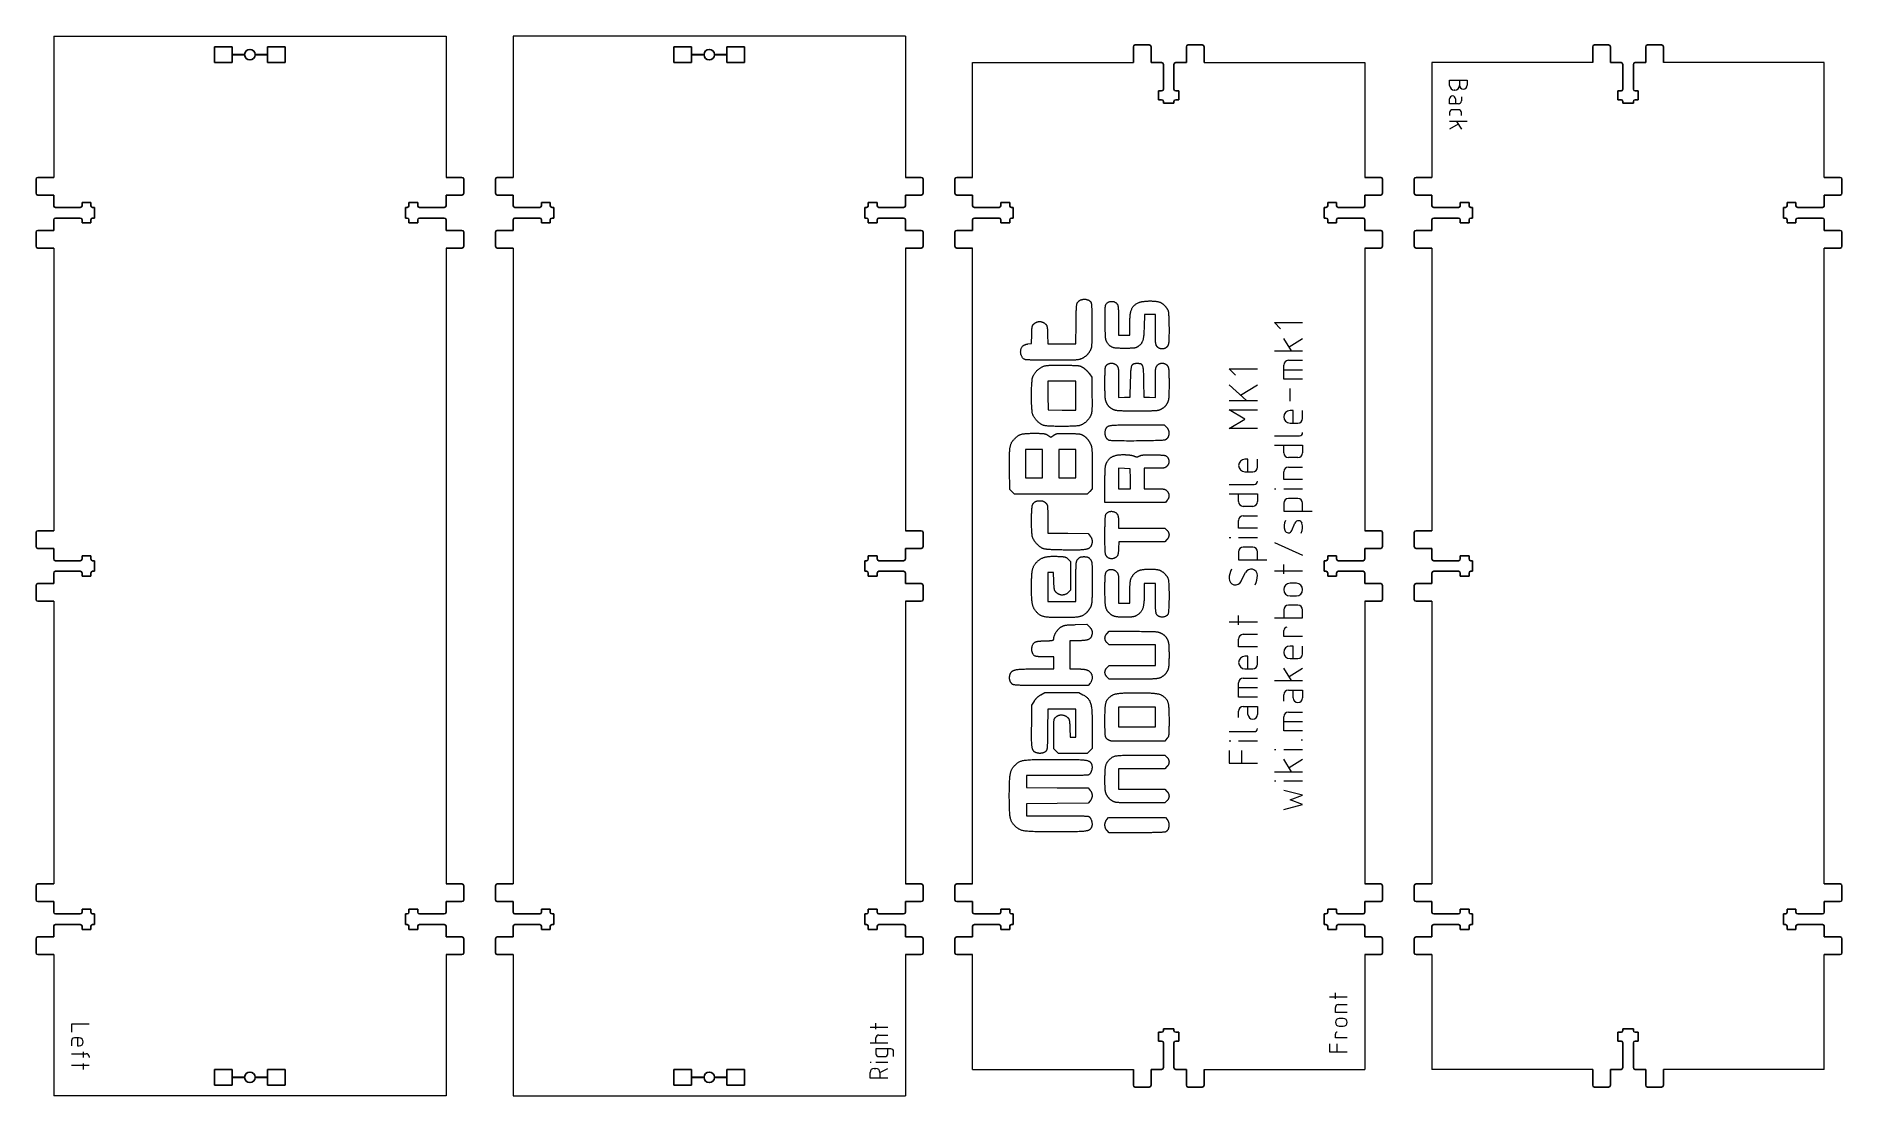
# Model space of a CAD drawing. Header units: millimetres. Extents: x 9 to 520, y 0 to 300.
import ezdxf

# ---------------------------------------------------------------- set-up
doc = ezdxf.new("R2010")
doc.units = ezdxf.units.MM
doc.layers.get('0').update_dxf_attribs({"linetype": 'CONTINUOUS', "lineweight": 25, "true_color": 0x000000})
for name, color, linetype, lineweight, true_color in [('Back', 7, 'CONTINUOUS', 0, 0x000000), ('Etch', 1, 'CONTINUOUS', 0, 0xff0000), ('Front', 7, 'CONTINUOUS', 0, 0x000000), ('Left', 7, 'CONTINUOUS', 0, 0x000000), ('Right', 7, 'CONTINUOUS', 0, 0x000000)]:
    doc.layers.add(name, color=color, linetype=linetype, lineweight=lineweight, true_color=true_color)

msp = doc.modelspace()

# ---------------------------------------------------------------- linework, layer by layer
for p, q in [((65, 297), (60, 297)), ((60, 292.5), (60, 297)), ((65, 294.82), (65, 297)), ((75, 297), (80, 297)), ((75, 294.82), (75, 297)), ((80, 292.5), (80, 297)), ((195, 297), (190, 297)), ((190, 292.5), (190, 297)), ((195, 294.82), (195, 297)), ((205, 297), (210, 297)), ((205, 294.82), (205, 297)), ((210, 292.5), (210, 297)), ((320, 297), (320, 292.5)), ((324.5, 297.5), (320.5, 297.5)), ((325, 292.5), (325, 297)), ((335, 292.5), (335, 297)), ((335.5, 297.5), (339.5, 297.5)), ((340, 297), (340, 292.5)), ((450, 297), (450, 292.5)), ((454.5, 297.5), (450.5, 297.5)), ((455, 292.5), (455, 297)), ((465, 292.5), (465, 297)), ((465.5, 297.5), (469.5, 297.5)), ((470, 297), (470, 292.5)), ((65, 292.5), (60, 292.5)), ((68.5, 294.82), (65, 294.82)), ((68.5, 294.67), (65, 294.67)), ((65, 292.5), (65, 294.67)), ((75, 294.82), (71.5, 294.82)), ((75, 294.67), (71.5, 294.67)), ((75, 292.5), (75, 294.67)), ((75, 292.5), (80, 292.5)), ((195, 292.5), (190, 292.5)), ((198.5, 294.82), (195, 294.82)), ((198.5, 294.67), (195, 294.67)), ((195, 292.5), (195, 294.67)), ((205, 294.82), (201.5, 294.82)), ((205, 294.67), (201.5, 294.67)), ((205, 292.5), (205, 294.67)), ((205, 292.5), (210, 292.5)), ((328, 292.5), (325, 292.5)), ((328.5, 285), (328.5, 292)), ((331.5, 292), (331.5, 285)), ((332, 292.5), (335, 292.5)), ((458, 292.5), (455, 292.5)), ((458.5, 292), (458.5, 285)), ((461.5, 285), (461.5, 292)), ((462, 292.5), (465, 292.5)), ((327.14, 282), (327.14, 284.5)), ((327.14, 284.5), (328, 284.5)), ((328, 282), (327.14, 282)), ((328.5, 281), (328.5, 281.5)), ((331.5, 281.5), (331.5, 281)), ((332, 284.5), (332.86, 284.5)), ((332.86, 282), (332, 282)), ((332.86, 284.5), (332.86, 282)), ((457.14, 284.5), (457.14, 282)), ((458, 284.5), (457.14, 284.5)), ((457.14, 282), (458, 282)), ((458.5, 281.5), (458.5, 281)), ((461.5, 281), (461.5, 281.5)), ((462.86, 284.5), (462, 284.5)), ((462, 282), (462.86, 282)), ((462.86, 282), (462.86, 284.5)), ((331.5, 281), (328.5, 281)), ((458.5, 281), (461.5, 281)), ((9.5, 255.5), (9.5, 259.5)), ((10, 260), (14.5, 260)), ((130, 260), (125.5, 260)), ((130.5, 255.5), (130.5, 259.5)), ((139.5, 255.5), (139.5, 259.5)), ((140, 260), (144.5, 260)), ((260, 260), (255.5, 260)), ((260.5, 255.5), (260.5, 259.5)), ((269.5, 255.5), (269.5, 259.5)), ((270, 260), (274.5, 260)), ((390, 260), (385.5, 260)), ((390.5, 255.5), (390.5, 259.5)), ((399.5, 255.5), (399.5, 259.5)), ((400, 260), (404.5, 260)), ((520, 260), (515.5, 260)), ((520.5, 255.5), (520.5, 259.5)), ((14.5, 255), (10, 255)), ((14.5, 252), (14.5, 255)), ((15, 251.5), (22, 251.5)), ((22.5, 252.86), (25, 252.86)), ((22.5, 252), (22.5, 252.86)), ((25, 252.86), (25, 252)), ((25.5, 251.5), (26, 251.5)), ((26, 251.5), (26, 248.5)), ((114, 248.5), (114, 251.5)), ((114, 251.5), (114.5, 251.5)), ((115, 252), (115, 252.86)), ((115, 252.86), (117.5, 252.86)), ((117.5, 252.86), (117.5, 252)), ((118, 251.5), (125, 251.5)), ((125.5, 252), (125.5, 255)), ((125.5, 255), (130, 255)), ((144.5, 255), (140, 255)), ((144.5, 252), (144.5, 255)), ((152, 251.5), (145, 251.5)), ((155, 252.86), (152.5, 252.86)), ((152.5, 252.86), (152.5, 252)), ((155, 252), (155, 252.86)), ((156, 251.5), (155.5, 251.5)), ((156, 248.5), (156, 251.5)), ((244, 251.5), (244, 248.5)), ((244.5, 251.5), (244, 251.5)), ((245, 252.86), (245, 252)), ((247.5, 252.86), (245, 252.86)), ((247.5, 252), (247.5, 252.86)), ((255, 251.5), (248, 251.5)), ((255.5, 255), (260, 255)), ((255.5, 252), (255.5, 255)), ((274.5, 255), (270, 255)), ((274.5, 252), (274.5, 255)), ((275, 251.5), (282, 251.5)), ((282.5, 252.86), (285, 252.86)), ((282.5, 252), (282.5, 252.86)), ((285, 252.86), (285, 252)), ((285.5, 251.5), (286, 251.5)), ((286, 251.5), (286, 248.5)), ((374, 248.5), (374, 251.5)), ((374, 251.5), (374.5, 251.5)), ((375, 252), (375, 252.86)), ((375, 252.86), (377.5, 252.86)), ((377.5, 252.86), (377.5, 252)), ((378, 251.5), (385, 251.5)), ((385.5, 252), (385.5, 255)), ((385.5, 255), (390, 255)), ((404.5, 255), (400, 255)), ((404.5, 252), (404.5, 255)), ((412, 251.5), (405, 251.5)), ((415, 252.86), (412.5, 252.86)), ((412.5, 252.86), (412.5, 252)), ((415, 252), (415, 252.86)), ((416, 251.5), (415.5, 251.5)), ((416, 248.5), (416, 251.5)), ((504, 251.5), (504, 248.5)), ((504.5, 251.5), (504, 251.5)), ((505, 252.86), (505, 252)), ((507.5, 252.86), (505, 252.86)), ((507.5, 252), (507.5, 252.86)), ((515, 251.5), (508, 251.5)), ((515.5, 255), (520, 255)), ((515.5, 252), (515.5, 255)), ((14.5, 248), (14.5, 245)), ((22, 248.5), (15, 248.5)), ((22.5, 247.14), (22.5, 248)), ((25, 247.14), (22.5, 247.14)), ((25, 248), (25, 247.14)), ((26, 248.5), (25.5, 248.5)), ((114.5, 248.5), (114, 248.5)), ((115, 247.14), (115, 248)), ((117.5, 247.14), (115, 247.14)), ((117.5, 248), (117.5, 247.14)), ((125, 248.5), (118, 248.5)), ((125.5, 248), (125.5, 245)), ((144.5, 248), (144.5, 245)), ((145, 248.5), (152, 248.5)), ((152.5, 248), (152.5, 247.14)), ((152.5, 247.14), (155, 247.14)), ((155, 247.14), (155, 248)), ((155.5, 248.5), (156, 248.5)), ((244, 248.5), (244.5, 248.5)), ((245, 248), (245, 247.14)), ((245, 247.14), (247.5, 247.14)), ((247.5, 247.14), (247.5, 248)), ((248, 248.5), (255, 248.5)), ((255.5, 248), (255.5, 245)), ((274.5, 248), (274.5, 245)), ((282, 248.5), (275, 248.5)), ((282.5, 247.14), (282.5, 248)), ((285, 247.14), (282.5, 247.14)), ((285, 248), (285, 247.14)), ((286, 248.5), (285.5, 248.5)), ((374.5, 248.5), (374, 248.5)), ((375, 247.14), (375, 248)), ((377.5, 247.14), (375, 247.14)), ((377.5, 248), (377.5, 247.14)), ((385, 248.5), (378, 248.5)), ((385.5, 248), (385.5, 245)), ((404.5, 248), (404.5, 245)), ((405, 248.5), (412, 248.5)), ((412.5, 248), (412.5, 247.14)), ((412.5, 247.14), (415, 247.14)), ((415, 247.14), (415, 248)), ((415.5, 248.5), (416, 248.5)), ((504, 248.5), (504.5, 248.5)), ((505, 248), (505, 247.14)), ((505, 247.14), (507.5, 247.14)), ((507.5, 247.14), (507.5, 248)), ((508, 248.5), (515, 248.5)), ((515.5, 248), (515.5, 245)), ((9.5, 244.5), (9.5, 240.5)), ((14.5, 245), (10, 245)), ((125.5, 245), (130, 245)), ((130.5, 244.5), (130.5, 240.5)), ((139.5, 244.5), (139.5, 240.5)), ((144.5, 245), (140, 245)), ((255.5, 245), (260, 245)), ((260.5, 244.5), (260.5, 240.5)), ((269.5, 244.5), (269.5, 240.5)), ((274.5, 245), (270, 245)), ((385.5, 245), (390, 245)), ((390.5, 244.5), (390.5, 240.5)), ((399.5, 244.5), (399.5, 240.5)), ((404.5, 245), (400, 245)), ((515.5, 245), (520, 245)), ((520.5, 244.5), (520.5, 240.5)), ((10, 240), (14.5, 240)), ((130, 240), (125.5, 240)), ((140, 240), (144.5, 240)), ((260, 240), (255.5, 240)), ((270, 240), (274.5, 240)), ((390, 240), (385.5, 240)), ((400, 240), (404.5, 240)), ((520, 240), (515.5, 240)), ((9.5, 155.5), (9.5, 159.5)), ((10, 160), (14.5, 160)), ((260, 160), (255.5, 160)), ((260.5, 155.5), (260.5, 159.5)), ((390, 160), (385.5, 160)), ((390.5, 155.5), (390.5, 159.5)), ((399.5, 155.5), (399.5, 159.5)), ((400, 160), (404.5, 160)), ((14.5, 155), (10, 155)), ((14.5, 152), (14.5, 155)), ((255.5, 155), (260, 155)), ((255.5, 152), (255.5, 155)), ((385.5, 152), (385.5, 155)), ((385.5, 155), (390, 155)), ((404.5, 155), (400, 155)), ((404.5, 152), (404.5, 155)), ((15, 151.5), (22, 151.5)), ((22, 148.5), (15, 148.5)), ((22.5, 152.86), (25, 152.86)), ((22.5, 152), (22.5, 152.86)), ((25, 152.86), (25, 152)), ((25.5, 151.5), (26, 151.5)), ((26, 148.5), (25.5, 148.5)), ((26, 151.5), (26, 148.5)), ((244, 151.5), (244, 148.5)), ((244.5, 151.5), (244, 151.5)), ((244, 148.5), (244.5, 148.5)), ((245, 152.86), (245, 152)), ((247.5, 152.86), (245, 152.86)), ((247.5, 152), (247.5, 152.86)), ((255, 151.5), (248, 151.5)), ((248, 148.5), (255, 148.5)), ((374, 148.5), (374, 151.5)), ((374, 151.5), (374.5, 151.5)), ((374.5, 148.5), (374, 148.5)), ((375, 152), (375, 152.86)), ((375, 152.86), (377.5, 152.86)), ((377.5, 152.86), (377.5, 152)), ((378, 151.5), (385, 151.5)), ((385, 148.5), (378, 148.5)), ((412, 151.5), (405, 151.5)), ((405, 148.5), (412, 148.5)), ((415, 152.86), (412.5, 152.86)), ((412.5, 152.86), (412.5, 152)), ((415, 152), (415, 152.86)), ((416, 151.5), (415.5, 151.5)), ((415.5, 148.5), (416, 148.5)), ((416, 148.5), (416, 151.5)), ((9.5, 144.5), (9.5, 140.5)), ((14.5, 145), (10, 145)), ((14.5, 148), (14.5, 145)), ((22.5, 147.14), (22.5, 148)), ((25, 147.14), (22.5, 147.14)), ((25, 148), (25, 147.14)), ((245, 148), (245, 147.14)), ((245, 147.14), (247.5, 147.14)), ((247.5, 147.14), (247.5, 148)), ((255.5, 148), (255.5, 145)), ((255.5, 145), (260, 145)), ((260.5, 144.5), (260.5, 140.5)), ((375, 147.14), (375, 148)), ((377.5, 147.14), (375, 147.14)), ((377.5, 148), (377.5, 147.14)), ((385.5, 148), (385.5, 145)), ((385.5, 145), (390, 145)), ((390.5, 144.5), (390.5, 140.5)), ((399.5, 144.5), (399.5, 140.5)), ((404.5, 145), (400, 145)), ((404.5, 148), (404.5, 145)), ((412.5, 148), (412.5, 147.14)), ((412.5, 147.14), (415, 147.14)), ((415, 147.14), (415, 148)), ((10, 140), (14.5, 140)), ((260, 140), (255.5, 140)), ((390, 140), (385.5, 140)), ((400, 140), (404.5, 140)), ((9.5, 55.5), (9.5, 59.5)), ((10, 60), (14.5, 60)), ((130, 60), (125.5, 60)), ((130.5, 55.5), (130.5, 59.5)), ((139.5, 55.5), (139.5, 59.5)), ((140, 60), (144.5, 60)), ((260, 60), (255.5, 60)), ((260.5, 55.5), (260.5, 59.5)), ((269.5, 55.5), (269.5, 59.5)), ((270, 60), (274.5, 60)), ((390, 60), (385.5, 60)), ((390.5, 55.5), (390.5, 59.5)), ((399.5, 55.5), (399.5, 59.5)), ((400, 60), (404.5, 60)), ((520, 60), (515.5, 60)), ((520.5, 55.5), (520.5, 59.5)), ((14.5, 55), (10, 55)), ((14.5, 52), (14.5, 55)), ((15, 51.5), (22, 51.5)), ((22.5, 52.86), (25, 52.86)), ((22.5, 52), (22.5, 52.86)), ((25, 52.86), (25, 52)), ((25.5, 51.5), (26, 51.5)), ((26, 51.5), (26, 48.5)), ((114, 48.5), (114, 51.5)), ((114, 51.5), (114.5, 51.5)), ((115, 52), (115, 52.86)), ((115, 52.86), (117.5, 52.86)), ((117.5, 52.86), (117.5, 52)), ((118, 51.5), (125, 51.5)), ((125.5, 52), (125.5, 55)), ((125.5, 55), (130, 55)), ((144.5, 55), (140, 55)), ((144.5, 52), (144.5, 55)), ((152, 51.5), (145, 51.5)), ((155, 52.86), (152.5, 52.86)), ((152.5, 52.86), (152.5, 52)), ((155, 52), (155, 52.86)), ((156, 51.5), (155.5, 51.5)), ((156, 48.5), (156, 51.5)), ((244, 51.5), (244, 48.5)), ((244.5, 51.5), (244, 51.5)), ((245, 52.86), (245, 52)), ((247.5, 52.86), (245, 52.86)), ((247.5, 52), (247.5, 52.86)), ((255, 51.5), (248, 51.5)), ((255.5, 55), (260, 55)), ((255.5, 52), (255.5, 55)), ((274.5, 55), (270, 55)), ((274.5, 52), (274.5, 55)), ((275, 51.5), (282, 51.5)), ((282.5, 52.86), (285, 52.86)), ((282.5, 52), (282.5, 52.86)), ((285, 52.86), (285, 52)), ((285.5, 51.5), (286, 51.5)), ((286, 51.5), (286, 48.5)), ((374, 48.5), (374, 51.5)), ((374, 51.5), (374.5, 51.5)), ((375, 52), (375, 52.86)), ((375, 52.86), (377.5, 52.86)), ((377.5, 52.86), (377.5, 52)), ((378, 51.5), (385, 51.5)), ((385.5, 52), (385.5, 55)), ((385.5, 55), (390, 55)), ((404.5, 55), (400, 55)), ((404.5, 52), (404.5, 55)), ((412, 51.5), (405, 51.5)), ((415, 52.86), (412.5, 52.86)), ((412.5, 52.86), (412.5, 52)), ((415, 52), (415, 52.86)), ((416, 51.5), (415.5, 51.5)), ((416, 48.5), (416, 51.5)), ((504, 51.5), (504, 48.5)), ((504.5, 51.5), (504, 51.5)), ((505, 52.86), (505, 52)), ((507.5, 52.86), (505, 52.86)), ((507.5, 52), (507.5, 52.86)), ((515, 51.5), (508, 51.5)), ((515.5, 55), (520, 55)), ((515.5, 52), (515.5, 55)), ((14.5, 48), (14.5, 45)), ((22, 48.5), (15, 48.5)), ((22.5, 47.14), (22.5, 48)), ((25, 47.14), (22.5, 47.14)), ((25, 48), (25, 47.14)), ((26, 48.5), (25.5, 48.5)), ((114.5, 48.5), (114, 48.5)), ((115, 47.14), (115, 48)), ((117.5, 47.14), (115, 47.14)), ((117.5, 48), (117.5, 47.14)), ((125, 48.5), (118, 48.5)), ((125.5, 48), (125.5, 45)), ((144.5, 48), (144.5, 45)), ((145, 48.5), (152, 48.5)), ((152.5, 48), (152.5, 47.14)), ((152.5, 47.14), (155, 47.14)), ((155, 47.14), (155, 48)), ((155.5, 48.5), (156, 48.5)), ((244, 48.5), (244.5, 48.5)), ((245, 48), (245, 47.14)), ((245, 47.14), (247.5, 47.14)), ((247.5, 47.14), (247.5, 48)), ((248, 48.5), (255, 48.5)), ((255.5, 48), (255.5, 45)), ((274.5, 48), (274.5, 45)), ((282, 48.5), (275, 48.5)), ((282.5, 47.14), (282.5, 48)), ((285, 47.14), (282.5, 47.14)), ((285, 48), (285, 47.14)), ((286, 48.5), (285.5, 48.5)), ((374.5, 48.5), (374, 48.5)), ((375, 47.14), (375, 48)), ((377.5, 47.14), (375, 47.14)), ((377.5, 48), (377.5, 47.14)), ((385, 48.5), (378, 48.5)), ((385.5, 48), (385.5, 45)), ((404.5, 48), (404.5, 45)), ((405, 48.5), (412, 48.5)), ((412.5, 48), (412.5, 47.14)), ((412.5, 47.14), (415, 47.14)), ((415, 47.14), (415, 48)), ((415.5, 48.5), (416, 48.5)), ((504, 48.5), (504.5, 48.5)), ((505, 48), (505, 47.14)), ((505, 47.14), (507.5, 47.14)), ((507.5, 47.14), (507.5, 48)), ((508, 48.5), (515, 48.5)), ((515.5, 48), (515.5, 45)), ((9.5, 44.5), (9.5, 40.5)), ((14.5, 45), (10, 45)), ((125.5, 45), (130, 45)), ((130.5, 44.5), (130.5, 40.5)), ((139.5, 44.5), (139.5, 40.5)), ((144.5, 45), (140, 45)), ((255.5, 45), (260, 45)), ((260.5, 44.5), (260.5, 40.5)), ((269.5, 44.5), (269.5, 40.5)), ((274.5, 45), (270, 45)), ((385.5, 45), (390, 45)), ((390.5, 44.5), (390.5, 40.5)), ((399.5, 44.5), (399.5, 40.5)), ((404.5, 45), (400, 45)), ((515.5, 45), (520, 45)), ((520.5, 44.5), (520.5, 40.5)), ((10, 40), (14.5, 40)), ((130, 40), (125.5, 40)), ((140, 40), (144.5, 40)), ((260, 40), (255.5, 40)), ((270, 40), (274.5, 40)), ((390, 40), (385.5, 40)), ((400, 40), (404.5, 40)), ((520, 40), (515.5, 40)), ((327.14, 18), (328, 18)), ((327.14, 15.5), (327.14, 18)), ((328, 15.5), (327.14, 15.5)), ((328.5, 19), (331.5, 19)), ((328.5, 18.5), (328.5, 19)), ((331.5, 19), (331.5, 18.5)), ((332, 18), (332.86, 18)), ((332.86, 15.5), (332, 15.5)), ((332.86, 18), (332.86, 15.5)), ((458, 18), (457.14, 18)), ((457.14, 18), (457.14, 15.5)), ((457.14, 15.5), (458, 15.5)), ((461.5, 19), (458.5, 19)), ((458.5, 19), (458.5, 18.5)), ((461.5, 18.5), (461.5, 19)), ((462.86, 18), (462, 18)), ((462, 15.5), (462.86, 15.5)), ((462.86, 15.5), (462.86, 18)), ((328.5, 8), (328.5, 15)), ((331.5, 15), (331.5, 8)), ((458.5, 15), (458.5, 8)), ((461.5, 8), (461.5, 15)), ((65, 7.5), (60, 7.5)), ((60, 7.5), (60, 3)), ((65, 7.5), (65, 5.32)), ((65, 5.32), (68.5, 5.32)), ((65, 5.17), (65, 3)), ((65, 5.17), (68.5, 5.17)), ((71.5, 5.32), (75, 5.32)), ((71.5, 5.17), (75, 5.17)), ((75, 7.5), (80, 7.5)), ((75, 7.5), (75, 5.32)), ((75, 5.17), (75, 3)), ((80, 7.5), (80, 3)), ((195, 7.5), (190, 7.5)), ((190, 7.5), (190, 3)), ((195, 7.5), (195, 5.32)), ((195, 5.32), (198.5, 5.32)), ((195, 5.17), (195, 3)), ((195, 5.17), (198.5, 5.17)), ((201.5, 5.32), (205, 5.32)), ((201.5, 5.17), (205, 5.17)), ((205, 7.5), (210, 7.5)), ((205, 7.5), (205, 5.32)), ((205, 5.17), (205, 3)), ((210, 7.5), (210, 3)), ((320, 3), (320, 7.5)), ((325, 7.5), (325, 3)), ((328, 7.5), (325, 7.5)), ((332, 7.5), (335, 7.5)), ((335, 7.5), (335, 3)), ((340, 3), (340, 7.5)), ((450, 3), (450, 7.5)), ((458, 7.5), (455, 7.5)), ((455, 7.5), (455, 3)), ((462, 7.5), (465, 7.5)), ((465, 7.5), (465, 3)), ((470, 3), (470, 7.5)), ((65, 3), (60, 3)), ((75, 3), (80, 3)), ((195, 3), (190, 3)), ((205, 3), (210, 3)), ((324.5, 2.5), (320.5, 2.5)), ((335.5, 2.5), (339.5, 2.5)), ((454.5, 2.5), (450.5, 2.5)), ((465.5, 2.5), (469.5, 2.5))]:
    msp.add_line(p, q)
for centre, radius, start, end in [((320.5, 297), 0.5, 90, 180), ((324.5, 297), 0.5, 360, 90), ((335.5, 297), 0.5, 90, 180), ((339.5, 297), 0.5, 360, 90), ((450.5, 297), 0.5, 90, 180), ((454.5, 297), 0.5, 360, 90), ((465.5, 297), 0.5, 90, 180), ((469.5, 297), 0.5, 360, 90), ((70, 294.75), 1.5, 2.866, 177.134), ((70, 294.75), 1.5, 182.866, 357.134), ((200, 294.75), 1.5, 2.866, 177.134), ((200, 294.75), 1.5, 182.866, 357.134), ((328, 292), 0.5, 360, 90), ((332, 292), 0.5, 90, 180), ((458, 292), 0.5, 360, 90), ((462, 292), 0.5, 90, 180), ((328, 285), 0.5, 270, 360), ((328, 281.5), 0.5, 360, 90), ((332, 285), 0.5, 180, 270), ((332, 281.5), 0.5, 90, 180), ((458, 285), 0.5, 270, 360), ((458, 281.5), 0.5, 360, 90), ((462, 285), 0.5, 180, 270), ((462, 281.5), 0.5, 90, 180), ((10, 259.5), 0.5, 90, 180), ((130, 259.5), 0.5, 360, 90), ((140, 259.5), 0.5, 90, 180), ((260, 259.5), 0.5, 360, 90), ((270, 259.5), 0.5, 90, 180), ((270, 255.5), 0.5, 180, 270), ((390, 259.5), 0.5, 360, 90), ((400, 259.5), 0.5, 90, 180), ((520, 259.5), 0.5, 360, 90), ((10, 255.5), 0.5, 180, 270), ((15, 252), 0.5, 180, 270), ((22, 252), 0.5, 270, 0), ((25.5, 252), 0.5, 180, 270), ((114.5, 252), 0.5, 270, 360), ((118, 252), 0.5, 180, 270), ((125, 252), 0.5, 270, 360), ((130, 255.5), 0.5, 270, 360), ((140, 255.5), 0.5, 180, 270), ((145, 252), 0.5, 180, 270), ((152, 252), 0.5, 270, 360), ((155.5, 252), 0.5, 180, 270), ((244.5, 252), 0.5, 270, 360), ((248, 252), 0.5, 180, 270), ((255, 252), 0.5, 270, 360), ((260, 255.5), 0.5, 270, 360), ((275, 252), 0.5, 180, 270), ((282, 252), 0.5, 270, 0), ((285.5, 252), 0.5, 180, 270), ((374.5, 252), 0.5, 270, 360), ((378, 252), 0.5, 180, 270), ((385, 252), 0.5, 270, 360), ((390, 255.5), 0.5, 270, 360), ((400, 255.5), 0.5, 180, 270), ((405, 252), 0.5, 180, 270), ((412, 252), 0.5, 270, 360), ((415.5, 252), 0.5, 180, 270), ((504.5, 252), 0.5, 270, 360), ((508, 252), 0.5, 180, 270), ((515, 252), 0.5, 270, 360), ((520, 255.5), 0.5, 270, 360), ((15, 248), 0.5, 90, 180), ((22, 248), 0.5, 0, 90), ((25.5, 248), 0.5, 90, 180), ((114.5, 248), 0.5, 360, 90), ((118, 248), 0.5, 90, 180), ((125, 248), 0.5, 0, 90), ((145, 248), 0.5, 90, 180), ((152, 248), 0.5, 360, 90), ((155.5, 248), 0.5, 90, 180), ((244.5, 248), 0.5, 0, 90), ((248, 248), 0.5, 90, 180), ((255, 248), 0.5, 0, 90), ((275, 248), 0.5, 90, 180), ((282, 248), 0.5, 0, 90), ((285.5, 248), 0.5, 90, 180), ((374.5, 248), 0.5, 360, 90), ((378, 248), 0.5, 90, 180), ((385, 248), 0.5, 0, 90), ((405, 248), 0.5, 90, 180), ((412, 248), 0.5, 360, 90), ((415.5, 248), 0.5, 90, 180), ((504.5, 248), 0.5, 0, 90), ((508, 248), 0.5, 90, 180), ((515, 248), 0.5, 0, 90), ((10, 244.5), 0.5, 90, 180), ((10, 240.5), 0.5, 180, 270), ((130, 244.5), 0.5, 360, 90), ((130, 240.5), 0.5, 270, 360), ((140, 244.5), 0.5, 90, 180), ((140, 240.5), 0.5, 180, 270), ((260, 244.5), 0.5, 360, 90), ((260, 240.5), 0.5, 270, 360), ((270, 244.5), 0.5, 90, 180), ((270, 240.5), 0.5, 180, 270), ((390, 244.5), 0.5, 360, 90), ((390, 240.5), 0.5, 270, 360), ((400, 244.5), 0.5, 90, 180), ((400, 240.5), 0.5, 180, 270), ((520, 244.5), 0.5, 360, 90), ((520, 240.5), 0.5, 270, 360), ((10, 159.5), 0.5, 90, 180), ((260, 159.5), 0.5, 360, 90), ((390, 159.5), 0.5, 360, 90), ((400, 159.5), 0.5, 90, 180), ((10, 155.5), 0.5, 180, 270), ((260, 155.5), 0.5, 270, 360), ((390, 155.5), 0.5, 270, 360), ((400, 155.5), 0.5, 180, 270), ((15, 152), 0.5, 180, 270), ((15, 148), 0.5, 90, 180), ((22, 152), 0.5, 270, 0), ((22, 148), 0.5, 0, 90), ((25.5, 152), 0.5, 180, 270), ((25.5, 148), 0.5, 90, 180), ((244.5, 152), 0.5, 270, 360), ((244.5, 148), 0.5, 0, 90), ((248, 152), 0.5, 180, 270), ((248, 148), 0.5, 90, 180), ((255, 152), 0.5, 270, 360), ((255, 148), 0.5, 0, 90), ((374.5, 152), 0.5, 270, 360), ((374.5, 148), 0.5, 360, 90), ((378, 152), 0.5, 180, 270), ((378, 148), 0.5, 90, 180), ((385, 152), 0.5, 270, 360), ((385, 148), 0.5, 0, 90), ((405, 152), 0.5, 180, 270), ((405, 148), 0.5, 90, 180), ((412, 152), 0.5, 270, 360), ((412, 148), 0.5, 360, 90), ((415.5, 152), 0.5, 180, 270), ((415.5, 148), 0.5, 90, 180), ((10, 144.5), 0.5, 90, 180), ((260, 144.5), 0.5, 360, 90), ((390, 144.5), 0.5, 360, 90), ((400, 144.5), 0.5, 90, 180), ((10, 140.5), 0.5, 180, 270), ((260, 140.5), 0.5, 270, 360), ((390, 140.5), 0.5, 270, 360), ((400, 140.5), 0.5, 180, 270), ((10, 59.5), 0.5, 90, 180), ((130, 59.5), 0.5, 360, 90), ((140, 59.5), 0.5, 90, 180), ((260, 59.5), 0.5, 360, 90), ((270, 59.5), 0.5, 90, 180), ((390, 59.5), 0.5, 360, 90), ((400, 59.5), 0.5, 90, 180), ((520, 59.5), 0.5, 360, 90), ((10, 55.5), 0.5, 180, 270), ((15, 52), 0.5, 180, 270), ((22, 52), 0.5, 270, 0), ((25.5, 52), 0.5, 180, 270), ((114.5, 52), 0.5, 270, 360), ((118, 52), 0.5, 180, 270), ((125, 52), 0.5, 270, 360), ((130, 55.5), 0.5, 270, 360), ((140, 55.5), 0.5, 180, 270), ((145, 52), 0.5, 180, 270), ((152, 52), 0.5, 270, 360), ((155.5, 52), 0.5, 180, 270), ((244.5, 52), 0.5, 270, 360), ((248, 52), 0.5, 180, 270), ((255, 52), 0.5, 270, 360), ((260, 55.5), 0.5, 270, 360), ((270, 55.5), 0.5, 180, 270), ((275, 52), 0.5, 180, 270), ((282, 52), 0.5, 270, 0), ((285.5, 52), 0.5, 180, 270), ((374.5, 52), 0.5, 270, 360), ((378, 52), 0.5, 180, 270), ((385, 52), 0.5, 270, 360), ((390, 55.5), 0.5, 270, 360), ((400, 55.5), 0.5, 180, 270), ((405, 52), 0.5, 180, 270), ((412, 52), 0.5, 270, 360), ((415.5, 52), 0.5, 180, 270), ((504.5, 52), 0.5, 270, 360), ((508, 52), 0.5, 180, 270), ((515, 52), 0.5, 270, 360), ((520, 55.5), 0.5, 270, 360), ((15, 48), 0.5, 90, 180), ((22, 48), 0.5, 0, 90), ((25.5, 48), 0.5, 90, 180), ((114.5, 48), 0.5, 360, 90), ((118, 48), 0.5, 90, 180), ((125, 48), 0.5, 0, 90), ((145, 48), 0.5, 90, 180), ((152, 48), 0.5, 360, 90), ((155.5, 48), 0.5, 90, 180), ((244.5, 48), 0.5, 0, 90), ((248, 48), 0.5, 90, 180), ((255, 48), 0.5, 0, 90), ((275, 48), 0.5, 90, 180), ((282, 48), 0.5, 0, 90), ((285.5, 48), 0.5, 90, 180), ((374.5, 48), 0.5, 360, 90), ((378, 48), 0.5, 90, 180), ((385, 48), 0.5, 0, 90), ((405, 48), 0.5, 90, 180), ((412, 48), 0.5, 360, 90), ((415.5, 48), 0.5, 90, 180), ((504.5, 48), 0.5, 0, 90), ((508, 48), 0.5, 90, 180), ((515, 48), 0.5, 0, 90), ((10, 44.5), 0.5, 90, 180), ((130, 44.5), 0.5, 360, 90), ((140, 44.5), 0.5, 90, 180), ((260, 44.5), 0.5, 360, 90), ((270, 44.5), 0.5, 90, 180), ((390, 44.5), 0.5, 360, 90), ((400, 44.5), 0.5, 90, 180), ((520, 44.5), 0.5, 360, 90), ((10, 40.5), 0.5, 180, 270), ((130, 40.5), 0.5, 270, 360), ((140, 40.5), 0.5, 180, 270), ((260, 40.5), 0.5, 270, 360), ((270, 40.5), 0.5, 180, 270), ((390, 40.5), 0.5, 270, 360), ((400, 40.5), 0.5, 180, 270), ((520, 40.5), 0.5, 270, 360), ((328, 18.5), 0.5, 270, 0), ((328, 15), 0.5, 360, 90), ((332, 18.5), 0.5, 180, 270), ((332, 15), 0.5, 90, 180), ((458, 18.5), 0.5, 270, 360), ((458, 15), 0.5, 360, 90), ((462, 18.5), 0.5, 180, 270), ((462, 15), 0.5, 90, 180), ((70, 5.25), 1.5, 2.866, 177.134), ((70, 5.25), 1.5, 182.866, 357.134), ((200, 5.25), 1.5, 2.866, 177.134), ((200, 5.25), 1.5, 182.866, 357.134), ((328, 8), 0.5, 270, 0), ((332, 8), 0.5, 180, 270), ((458, 8), 0.5, 270, 360), ((462, 8), 0.5, 180, 270), ((320.5, 3), 0.5, 180, 270), ((324.5, 3), 0.5, 270, 0), ((335.5, 3), 0.5, 180, 270), ((339.5, 3), 0.5, 270, 0), ((450.5, 3), 0.5, 180, 270), ((454.5, 3), 0.5, 270, 360), ((465.5, 3), 0.5, 180, 270), ((469.5, 3), 0.5, 270, 360)]:
    msp.add_arc(centre, radius, start, end)
at = {"layer": 'Back'}
for p, q in [((450, 292.5), (404.5, 292.5)), ((404.5, 292.5), (404.5, 260)), ((515.5, 292.5), (470, 292.5)), ((515.5, 260), (515.5, 292.5)), ((404.5, 240), (404.5, 160)), ((515.5, 60), (515.5, 240)), ((404.5, 140), (404.5, 60)), ((404.5, 40), (404.5, 7.5)), ((515.5, 7.5), (515.5, 40)), ((450, 7.5), (404.5, 7.5)), ((515.5, 7.5), (470, 7.5))]:
    msp.add_line(p, q, dxfattribs=at)
at = {"layer": 'Etch'}
for p, q in [((409.5, 287.5), (414.5, 287.5)), ((409.5, 286.06), (409.5, 287.5)), ((412.28, 287.5), (412.28, 286.06)), ((414.5, 287.5), (414.5, 286.11)), ((409.5, 280.83), (409.5, 282.22)), ((410.94, 284.72), (410.83, 284.72)), ((411.17, 282.22), (411.17, 280.83)), ((412.83, 282.78), (412.83, 281.67)), ((412, 280.83), (409.5, 280.83)), ((409.5, 278.33), (409.5, 277.5)), ((412, 279.17), (410.33, 279.17)), ((412.83, 277.5), (412.83, 278.33)), ((414.5, 275.83), (409.5, 275.83)), ((411.9, 275.1), (409.5, 273.61)), ((411.44, 275.83), (412.83, 273.61)), ((304.4, 224.82), (304.46, 224.88)), ((304.46, 224.88), (304.53, 224.95)), ((304.53, 224.95), (304.61, 225.02)), ((304.61, 225.02), (304.69, 225.08)), ((304.69, 225.08), (304.78, 225.14)), ((304.78, 225.14), (304.87, 225.2)), ((304.87, 225.2), (304.97, 225.25)), ((304.97, 225.25), (305.07, 225.3)), ((305.07, 225.3), (305.17, 225.34)), ((305.17, 225.34), (305.28, 225.38)), ((305.28, 225.38), (305.38, 225.41)), ((305.38, 225.41), (305.49, 225.44)), ((305.49, 225.44), (305.6, 225.47)), ((305.6, 225.47), (305.72, 225.48)), ((305.72, 225.48), (305.83, 225.5)), ((305.83, 225.5), (305.95, 225.51)), ((305.95, 225.51), (306.06, 225.52)), ((306.06, 225.52), (306.18, 225.52)), ((306.18, 225.52), (306.29, 225.51)), ((306.29, 225.51), (306.41, 225.51)), ((306.41, 225.51), (306.52, 225.49)), ((306.52, 225.49), (306.64, 225.48)), ((306.64, 225.48), (306.75, 225.45)), ((306.75, 225.45), (306.86, 225.43)), ((306.86, 225.43), (306.97, 225.39)), ((306.97, 225.39), (307.08, 225.36)), ((307.08, 225.36), (307.18, 225.32)), ((307.18, 225.32), (307.28, 225.27)), ((307.28, 225.27), (307.38, 225.22)), ((307.38, 225.22), (307.47, 225.16)), ((307.47, 225.16), (307.56, 225.1)), ((307.56, 225.1), (307.65, 225.04)), ((307.65, 225.04), (307.7, 224.99)), ((307.7, 224.99), (307.75, 224.95)), ((307.75, 224.95), (307.8, 224.91)), ((307.8, 224.91), (307.84, 224.87)), ((307.84, 224.87), (307.88, 224.82)), ((313.19, 224.82), (313.31, 224.86)), ((313.31, 224.86), (313.43, 224.88)), ((313.43, 224.88), (313.55, 224.9)), ((313.55, 224.9), (313.68, 224.91)), ((313.68, 224.91), (313.81, 224.92)), ((313.81, 224.92), (313.93, 224.92)), ((313.93, 224.92), (314.06, 224.91)), ((314.06, 224.91), (314.18, 224.89)), ((314.18, 224.89), (314.31, 224.86)), ((314.31, 224.86), (314.43, 224.83)), ((322.44, 224.83), (322.64, 224.86)), ((322.64, 224.86), (322.84, 224.89)), ((322.84, 224.89), (323.05, 224.92)), ((323.05, 224.92), (323.26, 224.94)), ((323.26, 224.94), (323.48, 224.96)), ((323.48, 224.96), (323.71, 224.98)), ((323.71, 224.98), (323.94, 225)), ((323.94, 225), (324.17, 225.01)), ((324.17, 225.01), (324.4, 225.02)), ((324.4, 225.02), (324.63, 225.02)), ((324.63, 225.02), (324.86, 225.02)), ((324.86, 225.02), (325.09, 225.02)), ((325.09, 225.02), (325.32, 225.01)), ((325.32, 225.01), (325.54, 225.01)), ((325.54, 225.01), (325.76, 224.99)), ((325.76, 224.99), (325.98, 224.98)), ((325.98, 224.98), (326.18, 224.96)), ((326.18, 224.96), (326.38, 224.94)), ((326.38, 224.94), (326.58, 224.91)), ((326.58, 224.91), (326.76, 224.88)), ((326.76, 224.88), (326.93, 224.85)), ((326.93, 224.85), (327.09, 224.81)), ((303.81, 219.61), (303.82, 220.07)), ((303.82, 220.5), (303.83, 220.9)), ((303.82, 220.07), (303.82, 220.5)), ((303.83, 220.9), (303.84, 221.27)), ((303.84, 221.61), (303.85, 221.93)), ((303.84, 221.27), (303.84, 221.61)), ((303.85, 221.93), (303.86, 222.22)), ((303.86, 222.22), (303.87, 222.49)), ((303.87, 222.49), (303.88, 222.74)), ((303.88, 222.74), (303.89, 222.97)), ((303.89, 222.97), (303.9, 223.17)), ((303.9, 223.17), (303.91, 223.36)), ((303.91, 223.36), (303.93, 223.53)), ((303.93, 223.53), (303.95, 223.68)), ((303.95, 223.68), (303.96, 223.82)), ((303.96, 223.82), (303.98, 223.94)), ((303.98, 223.94), (304, 224.06)), ((304, 224.06), (304.03, 224.16)), ((304.03, 224.16), (304.05, 224.25)), ((304.05, 224.25), (304.08, 224.33)), ((304.08, 224.33), (304.11, 224.4)), ((304.11, 224.4), (304.14, 224.47)), ((304.14, 224.47), (304.18, 224.54)), ((304.18, 224.54), (304.22, 224.59)), ((304.22, 224.59), (304.26, 224.65)), ((304.26, 224.65), (304.3, 224.71)), ((304.3, 224.71), (304.35, 224.76)), ((304.35, 224.76), (304.4, 224.82)), ((307.88, 224.82), (307.92, 224.77)), ((307.92, 224.77), (307.96, 224.72)), ((307.96, 224.72), (307.99, 224.66)), ((307.99, 224.66), (308.02, 224.59)), ((308.02, 224.59), (308.04, 224.51)), ((308.04, 224.51), (308.07, 224.42)), ((308.07, 224.42), (308.09, 224.33)), ((308.09, 224.33), (308.11, 224.21)), ((308.11, 224.21), (308.13, 224.09)), ((308.13, 224.09), (308.15, 223.94)), ((308.15, 223.94), (308.16, 223.78)), ((308.16, 223.78), (308.18, 223.61)), ((308.18, 223.61), (308.19, 223.41)), ((308.19, 223.41), (308.2, 223.19)), ((308.2, 223.19), (308.21, 222.95)), ((308.21, 222.95), (308.22, 222.69)), ((308.22, 222.69), (308.22, 222.4)), ((308.22, 222.4), (308.23, 222.08)), ((308.23, 222.08), (308.24, 221.74)), ((308.24, 221.74), (308.24, 221.37)), ((308.24, 221.37), (308.25, 220.96)), ((308.25, 220.96), (308.25, 220.53)), ((308.25, 220.53), (308.26, 220.06)), ((308.26, 220.06), (308.26, 219.56)), ((311.99, 221.76), (312, 221.98)), ((311.99, 221.54), (311.99, 221.76)), ((311.99, 221.29), (311.99, 221.54)), ((311.99, 221.04), (311.99, 221.29)), ((311.99, 220.76), (311.99, 221.04)), ((311.99, 220.47), (311.99, 220.76)), ((311.99, 220.17), (311.99, 220.47)), ((312, 219.84), (311.99, 220.17)), ((312, 222.37), (312.01, 222.55)), ((312, 222.18), (312, 222.37)), ((312, 221.98), (312, 222.18)), ((312, 219.5), (312, 219.84)), ((312.01, 222.55), (312.02, 222.71)), ((312.02, 222.71), (312.03, 222.86)), ((312.03, 223.01), (312.05, 223.14)), ((312.03, 222.86), (312.03, 223.01)), ((312.05, 223.14), (312.06, 223.26)), ((312.06, 223.26), (312.07, 223.38)), ((312.07, 223.38), (312.08, 223.48)), ((312.08, 223.48), (312.1, 223.58)), ((312.1, 223.58), (312.12, 223.67)), ((312.12, 223.67), (312.13, 223.75)), ((312.13, 223.75), (312.15, 223.82)), ((312.15, 223.82), (312.17, 223.89)), ((312.17, 223.89), (312.2, 223.95)), ((312.2, 223.95), (312.22, 224.01)), ((312.22, 224.01), (312.25, 224.07)), ((312.25, 224.07), (312.27, 224.11)), ((312.27, 224.11), (312.3, 224.16)), ((312.3, 224.16), (312.38, 224.27)), ((312.38, 224.27), (312.46, 224.36)), ((312.46, 224.36), (312.55, 224.45)), ((312.55, 224.45), (312.64, 224.53)), ((312.64, 224.53), (312.74, 224.61)), ((312.74, 224.61), (312.85, 224.67)), ((312.85, 224.67), (312.96, 224.73)), ((312.96, 224.73), (313.07, 224.78)), ((313.07, 224.78), (313.19, 224.82)), ((314.43, 224.83), (314.55, 224.79)), ((314.55, 224.79), (314.67, 224.75)), ((314.67, 224.75), (314.78, 224.69)), ((314.78, 224.69), (314.89, 224.63)), ((314.89, 224.63), (315, 224.57)), ((315, 224.57), (315.1, 224.49)), ((315.1, 224.49), (315.19, 224.41)), ((315.19, 224.41), (315.28, 224.32)), ((315.28, 224.32), (315.36, 224.23)), ((315.36, 224.23), (315.43, 224.12)), ((315.43, 224.12), (315.5, 224.02)), ((315.5, 224.02), (315.56, 223.9)), ((315.56, 223.9), (315.58, 223.86)), ((315.58, 223.86), (315.59, 223.81)), ((315.59, 223.81), (315.61, 223.75)), ((315.61, 223.75), (315.62, 223.69)), ((315.62, 223.69), (315.64, 223.62)), ((315.64, 223.62), (315.65, 223.53)), ((315.65, 223.53), (315.66, 223.45)), ((315.66, 223.45), (315.68, 223.35)), ((315.68, 223.35), (315.69, 223.24)), ((315.69, 223.24), (315.7, 223.13)), ((315.7, 223.13), (315.71, 223.01)), ((315.71, 223.01), (315.72, 222.89)), ((315.72, 222.89), (315.73, 222.75)), ((315.73, 222.75), (315.74, 222.61)), ((315.74, 222.61), (315.75, 222.47)), ((315.75, 222.47), (315.76, 222.31)), ((315.76, 222.31), (315.77, 222.15)), ((315.77, 222.15), (315.78, 221.99)), ((315.78, 221.99), (315.79, 221.81)), ((315.79, 221.81), (315.79, 221.64)), ((315.79, 221.64), (315.8, 221.45)), ((315.8, 221.45), (315.81, 221.26)), ((315.81, 221.26), (315.81, 221.07)), ((315.81, 221.07), (315.82, 220.87)), ((315.82, 220.87), (315.82, 220.66)), ((315.82, 220.66), (315.82, 220.45)), ((315.82, 220.45), (315.83, 220.24)), ((315.83, 220.24), (315.83, 220.01)), ((315.83, 220.01), (315.83, 219.79)), ((315.83, 219.79), (315.83, 219.56)), ((319, 219.43), (319.02, 219.76)), ((319.02, 219.76), (319.03, 220.09)), ((319.03, 220.09), (319.05, 220.39)), ((319.05, 220.39), (319.08, 220.69)), ((319.08, 220.69), (319.11, 220.96)), ((319.11, 220.96), (319.14, 221.23)), ((319.14, 221.23), (319.18, 221.47)), ((319.18, 221.47), (319.22, 221.71)), ((319.22, 221.71), (319.27, 221.94)), ((319.27, 221.94), (319.33, 222.15)), ((319.33, 222.15), (319.39, 222.35)), ((319.39, 222.35), (319.46, 222.54)), ((319.46, 222.54), (319.53, 222.72)), ((319.53, 222.72), (319.61, 222.89)), ((319.61, 222.89), (319.69, 223.05)), ((319.69, 223.05), (319.79, 223.21)), ((319.79, 223.21), (319.89, 223.35)), ((319.89, 223.35), (319.99, 223.49)), ((319.99, 223.49), (320.11, 223.62)), ((320.11, 223.62), (320.23, 223.74)), ((320.23, 223.74), (320.36, 223.86)), ((320.36, 223.86), (320.5, 223.97)), ((320.5, 223.97), (320.65, 224.08)), ((320.65, 224.08), (320.8, 224.18)), ((320.8, 224.18), (320.96, 224.28)), ((320.96, 224.28), (321.14, 224.38)), ((321.14, 224.38), (321.32, 224.47)), ((321.32, 224.47), (321.51, 224.56)), ((321.51, 224.56), (321.63, 224.61)), ((321.63, 224.61), (321.77, 224.66)), ((321.77, 224.66), (321.92, 224.71)), ((321.92, 224.71), (322.09, 224.75)), ((322.09, 224.75), (322.26, 224.79)), ((322.26, 224.79), (322.44, 224.83)), ((323.13, 221.15), (323.04, 217.71)), ((324.68, 221.15), (323.13, 221.15)), ((326.22, 221.15), (324.68, 221.15)), ((326.22, 216.95), (326.22, 221.15)), ((327.09, 224.81), (327.24, 224.77)), ((327.24, 224.77), (327.38, 224.73)), ((327.38, 224.73), (327.5, 224.68)), ((327.5, 224.68), (327.59, 224.64)), ((327.59, 224.64), (327.68, 224.6)), ((327.68, 224.6), (327.77, 224.55)), ((327.77, 224.55), (327.87, 224.5)), ((327.87, 224.5), (327.96, 224.44)), ((327.96, 224.44), (328.05, 224.38)), ((328.05, 224.38), (328.14, 224.32)), ((328.14, 224.32), (328.23, 224.25)), ((328.23, 224.25), (328.32, 224.18)), ((328.32, 224.18), (328.41, 224.11)), ((328.41, 224.11), (328.5, 224.04)), ((328.5, 224.04), (328.59, 223.96)), ((328.59, 223.96), (328.68, 223.88)), ((328.68, 223.88), (328.76, 223.8)), ((328.76, 223.8), (328.84, 223.72)), ((328.84, 223.72), (328.93, 223.64)), ((328.93, 223.64), (329.01, 223.55)), ((329.01, 223.55), (329.08, 223.46)), ((329.08, 223.46), (329.16, 223.38)), ((329.16, 223.38), (329.23, 223.29)), ((329.23, 223.29), (329.3, 223.2)), ((329.3, 223.2), (329.37, 223.1)), ((329.37, 223.1), (329.44, 223.01)), ((329.44, 223.01), (329.5, 222.92)), ((329.5, 222.92), (329.56, 222.83)), ((329.56, 222.83), (329.61, 222.74)), ((329.61, 222.74), (329.66, 222.65)), ((329.66, 222.65), (329.71, 222.55)), ((329.71, 222.55), (329.75, 222.46)), ((329.75, 222.46), (329.79, 222.37)), ((329.79, 222.37), (329.83, 222.28)), ((329.83, 222.28), (329.85, 222.24)), ((329.85, 222.24), (329.86, 222.18)), ((329.86, 222.18), (329.87, 222.12)), ((329.87, 222.12), (329.89, 222.04)), ((329.89, 222.04), (329.9, 221.96)), ((329.9, 221.96), (329.91, 221.86)), ((329.91, 221.86), (329.92, 221.76)), ((329.92, 221.76), (329.94, 221.65)), ((329.94, 221.65), (329.95, 221.52)), ((329.95, 221.52), (329.96, 221.39)), ((329.96, 221.39), (329.97, 221.26)), ((329.97, 221.26), (329.98, 221.11)), ((329.98, 221.11), (329.99, 220.95)), ((329.99, 220.95), (330, 220.79)), ((330, 220.79), (330.01, 220.62)), ((330.01, 220.62), (330.02, 220.45)), ((330.02, 220.45), (330.03, 220.26)), ((330.03, 220.26), (330.04, 220.07)), ((330.04, 220.07), (330.04, 219.88)), ((330.04, 219.88), (330.05, 219.68)), ((291.14, 212.99), (291.23, 215.52)), ((291.23, 215.75), (291.24, 215.96)), ((291.23, 215.52), (291.23, 215.75)), ((291.24, 215.96), (291.25, 216.16)), ((291.25, 216.35), (291.26, 216.53)), ((291.25, 216.16), (291.25, 216.35)), ((291.26, 216.53), (291.27, 216.69)), ((291.27, 216.69), (291.28, 216.84)), ((291.28, 216.84), (291.29, 216.99)), ((291.29, 216.99), (291.3, 217.12)), ((291.3, 217.12), (291.31, 217.24)), ((291.31, 217.24), (291.32, 217.36)), ((291.32, 217.36), (291.33, 217.46)), ((291.33, 217.46), (291.35, 217.56)), ((291.35, 217.56), (291.36, 217.65)), ((291.36, 217.65), (291.38, 217.74)), ((291.38, 217.74), (291.4, 217.82)), ((291.4, 217.82), (291.42, 217.89)), ((291.42, 217.89), (291.44, 217.96)), ((291.44, 217.96), (291.47, 218.02)), ((291.47, 218.02), (291.5, 218.08)), ((291.5, 218.08), (291.53, 218.14)), ((291.53, 218.14), (291.56, 218.19)), ((291.56, 218.19), (291.59, 218.24)), ((291.59, 218.24), (291.63, 218.29)), ((291.63, 218.29), (291.67, 218.34)), ((291.67, 218.34), (291.72, 218.39)), ((291.72, 218.39), (291.76, 218.43)), ((291.76, 218.43), (291.81, 218.48)), ((291.81, 218.48), (291.87, 218.53)), ((291.87, 218.53), (291.92, 218.58)), ((291.92, 218.58), (291.98, 218.63)), ((291.98, 218.63), (292.03, 218.67)), ((292.03, 218.67), (292.07, 218.7)), ((292.07, 218.7), (292.11, 218.74)), ((292.11, 218.74), (292.16, 218.77)), ((292.16, 218.77), (292.2, 218.8)), ((292.2, 218.8), (292.25, 218.83)), ((292.25, 218.83), (292.29, 218.86)), ((292.29, 218.86), (292.34, 218.89)), ((292.34, 218.89), (292.39, 218.91)), ((292.39, 218.91), (292.43, 218.94)), ((292.43, 218.94), (292.48, 218.96)), ((292.48, 218.96), (292.53, 218.99)), ((292.53, 218.99), (292.58, 219.01)), ((292.58, 219.01), (292.63, 219.03)), ((292.63, 219.03), (292.68, 219.05)), ((292.68, 219.05), (292.72, 219.07)), ((292.72, 219.07), (292.77, 219.09)), ((292.77, 219.09), (292.82, 219.11)), ((292.82, 219.11), (292.87, 219.12)), ((292.87, 219.12), (292.93, 219.14)), ((292.93, 219.14), (292.98, 219.15)), ((292.98, 219.15), (293.03, 219.16)), ((293.03, 219.16), (293.08, 219.17)), ((293.08, 219.17), (293.13, 219.18)), ((293.13, 219.18), (293.18, 219.19)), ((293.18, 219.19), (293.23, 219.2)), ((293.23, 219.2), (293.28, 219.21)), ((293.28, 219.21), (293.33, 219.21)), ((293.33, 219.21), (293.38, 219.21)), ((293.38, 219.21), (293.43, 219.22)), ((293.43, 219.22), (293.48, 219.22)), ((293.48, 219.22), (293.53, 219.22)), ((293.53, 219.22), (293.58, 219.21)), ((293.58, 219.21), (293.63, 219.21)), ((293.63, 219.21), (293.68, 219.21)), ((293.68, 219.21), (293.73, 219.2)), ((293.73, 219.2), (293.78, 219.19)), ((293.78, 219.19), (293.84, 219.18)), ((293.84, 219.18), (293.89, 219.17)), ((293.89, 219.17), (293.94, 219.16)), ((293.94, 219.16), (293.99, 219.15)), ((293.99, 219.15), (294.04, 219.14)), ((294.04, 219.14), (294.09, 219.12)), ((294.09, 219.12), (294.14, 219.11)), ((294.14, 219.11), (294.19, 219.09)), ((294.19, 219.09), (294.24, 219.07)), ((294.24, 219.07), (294.29, 219.05)), ((294.29, 219.05), (294.34, 219.03)), ((294.34, 219.03), (294.39, 219.01)), ((294.39, 219.01), (294.43, 218.99)), ((294.43, 218.99), (294.48, 218.96)), ((294.48, 218.96), (294.53, 218.94)), ((294.53, 218.94), (294.58, 218.91)), ((294.58, 218.91), (294.62, 218.89)), ((294.62, 218.89), (294.67, 218.86)), ((294.67, 218.86), (294.72, 218.83)), ((294.72, 218.83), (294.76, 218.8)), ((294.76, 218.8), (294.81, 218.77)), ((294.81, 218.77), (294.85, 218.74)), ((294.85, 218.74), (294.89, 218.7)), ((294.89, 218.7), (294.94, 218.67)), ((294.94, 218.67), (294.98, 218.63)), ((294.98, 218.63), (295.04, 218.58)), ((295.04, 218.58), (295.1, 218.53)), ((295.1, 218.53), (295.15, 218.48)), ((295.15, 218.48), (295.2, 218.43)), ((295.2, 218.43), (295.25, 218.39)), ((295.25, 218.39), (295.29, 218.34)), ((295.29, 218.34), (295.33, 218.29)), ((295.33, 218.29), (295.37, 218.24)), ((295.37, 218.24), (295.4, 218.19)), ((295.4, 218.19), (295.44, 218.14)), ((295.44, 218.14), (295.47, 218.08)), ((295.47, 218.08), (295.49, 218.02)), ((295.49, 218.02), (295.52, 217.96)), ((295.52, 217.96), (295.54, 217.89)), ((295.54, 217.89), (295.56, 217.81)), ((295.56, 217.81), (295.58, 217.73)), ((295.58, 217.73), (295.6, 217.65)), ((295.6, 217.65), (295.62, 217.56)), ((295.62, 217.56), (295.63, 217.46)), ((295.63, 217.46), (295.64, 217.35)), ((295.64, 217.35), (295.65, 217.24)), ((295.65, 217.24), (295.67, 217.11)), ((295.67, 217.11), (295.68, 216.98)), ((295.68, 216.98), (295.68, 216.83)), ((295.68, 216.83), (295.69, 216.68)), ((295.69, 216.68), (295.7, 216.51)), ((295.7, 216.51), (295.71, 216.33)), ((295.71, 216.33), (295.72, 216.14)), ((295.72, 216.14), (295.72, 215.94)), ((295.72, 215.94), (295.73, 215.72)), ((295.73, 215.72), (295.74, 215.49)), ((295.74, 215.49), (295.82, 212.93)), ((303.73, 212.93), (303.8, 218.59)), ((303.8, 218.59), (303.81, 219.12)), ((303.81, 219.12), (303.81, 219.61)), ((308.26, 219.56), (308.26, 219.03)), ((308.26, 219.03), (308.27, 218.45)), ((308.27, 215.44), (308.26, 215.15)), ((308.26, 215.15), (308.26, 214.87)), ((308.26, 214.87), (308.26, 214.61)), ((308.27, 218.45), (308.27, 218.08)), ((308.27, 218.08), (308.27, 217.72)), ((308.27, 217.72), (308.27, 217.37)), ((308.27, 217.37), (308.27, 217.02)), ((308.27, 217.02), (308.27, 216.69)), ((308.27, 216.69), (308.27, 216.36)), ((308.27, 216.36), (308.27, 216.05)), ((308.27, 216.05), (308.27, 215.74)), ((308.27, 215.74), (308.27, 215.44)), ((312.01, 219.15), (312, 219.5)), ((312.01, 218.77), (312.01, 219.15)), ((312.02, 218.35), (312.01, 218.77)), ((312.03, 217.96), (312.02, 218.35)), ((312.03, 217.59), (312.03, 217.96)), ((312.04, 217.24), (312.03, 217.59)), ((312.05, 216.92), (312.04, 217.24)), ((312.05, 216.61), (312.05, 216.92)), ((312.06, 216.32), (312.05, 216.61)), ((312.07, 216.06), (312.06, 216.32)), ((312.08, 215.81), (312.07, 216.06)), ((312.09, 215.58), (312.08, 215.81)), ((312.1, 215.36), (312.09, 215.58)), ((312.11, 215.17), (312.1, 215.36)), ((312.12, 214.98), (312.11, 215.17)), ((312.13, 214.81), (312.12, 214.98)), ((312.15, 214.66), (312.13, 214.81)), ((312.16, 214.51), (312.15, 214.66)), ((315.83, 219.56), (315.83, 219.33)), ((315.83, 219.33), (315.83, 215.35)), ((315.83, 215.35), (317.4, 215.35)), ((317.4, 215.35), (318.97, 215.35)), ((318.97, 215.35), (318.98, 218.31)), ((318.98, 218.31), (318.99, 218.7)), ((318.99, 219.07), (319, 219.43)), ((318.99, 218.7), (318.99, 219.07)), ((322.84, 214.68), (322.81, 214.48)), ((322.87, 214.88), (322.84, 214.68)), ((322.9, 215.1), (322.87, 214.88)), ((322.92, 215.33), (322.9, 215.1)), ((322.94, 215.57), (322.92, 215.33)), ((322.96, 215.83), (322.94, 215.57)), ((322.98, 216.1), (322.96, 215.83)), ((323, 216.39), (322.98, 216.1)), ((323.01, 216.69), (323, 216.39)), ((323.02, 217.01), (323.01, 216.69)), ((323.03, 217.35), (323.02, 217.01)), ((323.04, 217.71), (323.03, 217.35)), ((326.22, 216.59), (326.22, 216.95)), ((326.22, 216.25), (326.22, 216.59)), ((326.22, 215.92), (326.22, 216.25)), ((326.22, 215.62), (326.22, 215.92)), ((326.23, 215.34), (326.22, 215.62)), ((326.23, 215.07), (326.23, 215.34)), ((326.23, 214.82), (326.23, 215.07)), ((326.24, 214.59), (326.23, 214.82)), ((330.05, 219.68), (330.06, 219.47)), ((330.06, 219.47), (330.06, 219.26)), ((330.06, 219.26), (330.07, 219.05)), ((330.07, 219.05), (330.07, 218.83)), ((330.07, 218.83), (330.08, 218.6)), ((330.08, 214.92), (330.07, 214.68)), ((330.07, 214.68), (330.07, 214.45)), ((330.08, 218.6), (330.08, 218.37)), ((330.08, 218.37), (330.08, 218.14)), ((330.08, 218.14), (330.08, 217.9)), ((330.08, 217.9), (330.09, 217.67)), ((330.09, 215.77), (330.08, 215.47)), ((330.08, 215.47), (330.08, 215.19)), ((330.08, 215.19), (330.08, 214.92)), ((330.09, 217.67), (330.09, 217.42)), ((330.09, 217.42), (330.09, 217.18)), ((330.09, 217.18), (330.09, 216.79)), ((330.09, 216.79), (330.09, 216.43)), ((330.09, 216.43), (330.09, 216.09)), ((330.09, 216.09), (330.09, 215.77)), ((361.68, 217.11), (359.9, 218.89)), ((359.9, 218.89), (367.9, 218.89)), ((288.11, 210.67), (288.12, 210.83)), ((288.11, 210.52), (288.11, 210.67)), ((288.12, 210.36), (288.11, 210.52)), ((288.12, 210.83), (288.13, 210.99)), ((288.14, 210.2), (288.12, 210.36)), ((288.13, 210.99), (288.15, 211.14)), ((288.17, 210.05), (288.14, 210.2)), ((288.15, 211.14), (288.18, 211.29)), ((288.2, 209.89), (288.17, 210.05)), ((288.18, 211.29), (288.22, 211.44)), ((288.25, 209.74), (288.2, 209.89)), ((288.22, 211.44), (288.27, 211.58)), ((288.3, 209.6), (288.25, 209.74)), ((288.27, 211.58), (288.33, 211.72)), ((288.35, 209.46), (288.3, 209.6)), ((288.33, 211.72), (288.4, 211.86)), ((288.4, 211.86), (288.47, 211.98)), ((288.47, 211.98), (288.56, 212.1)), ((288.56, 212.1), (288.65, 212.21)), ((288.65, 212.21), (288.76, 212.32)), ((288.76, 212.32), (288.78, 212.34)), ((288.78, 212.34), (288.81, 212.36)), ((288.81, 212.36), (288.84, 212.38)), ((288.84, 212.38), (288.87, 212.41)), ((288.87, 212.41), (288.91, 212.43)), ((288.91, 212.43), (288.94, 212.45)), ((288.94, 212.45), (288.98, 212.47)), ((288.98, 212.47), (289.02, 212.49)), ((289.02, 212.49), (289.06, 212.52)), ((289.06, 212.52), (289.1, 212.54)), ((289.1, 212.54), (289.15, 212.56)), ((289.15, 212.56), (289.19, 212.58)), ((289.19, 212.58), (289.24, 212.6)), ((289.24, 212.6), (289.29, 212.62)), ((289.29, 212.62), (289.34, 212.64)), ((289.34, 212.64), (289.39, 212.66)), ((289.39, 212.66), (289.44, 212.68)), ((289.44, 212.68), (289.49, 212.7)), ((289.49, 212.7), (289.54, 212.71)), ((289.54, 212.71), (289.6, 212.73)), ((289.6, 212.73), (289.65, 212.75)), ((289.65, 212.75), (289.7, 212.76)), ((289.7, 212.76), (289.76, 212.78)), ((289.76, 212.78), (289.81, 212.79)), ((289.81, 212.79), (289.86, 212.8)), ((289.86, 212.8), (289.92, 212.82)), ((289.92, 212.82), (289.97, 212.83)), ((289.97, 212.83), (290.02, 212.84)), ((290.02, 212.84), (290.08, 212.85)), ((290.08, 212.85), (290.13, 212.86)), ((290.13, 212.86), (290.18, 212.86)), ((290.18, 212.86), (291.14, 212.99)), ((295.82, 212.93), (299.77, 212.93)), ((299.77, 212.93), (303.73, 212.93)), ((306.71, 209.59), (306.62, 209.5)), ((306.81, 209.67), (306.71, 209.59)), ((306.9, 209.77), (306.81, 209.67)), ((306.99, 209.86), (306.9, 209.77)), ((307.07, 209.96), (306.99, 209.86)), ((307.16, 210.05), (307.07, 209.96)), ((307.24, 210.15), (307.16, 210.05)), ((307.32, 210.26), (307.24, 210.15)), ((307.4, 210.36), (307.32, 210.26)), ((307.47, 210.46), (307.4, 210.36)), ((307.54, 210.57), (307.47, 210.46)), ((307.61, 210.68), (307.54, 210.57)), ((307.68, 210.79), (307.61, 210.68)), ((307.74, 210.9), (307.68, 210.79)), ((307.8, 211.02), (307.74, 210.9)), ((307.86, 211.13), (307.8, 211.02)), ((307.91, 211.25), (307.86, 211.13)), ((307.96, 211.37), (307.91, 211.25)), ((308.01, 211.49), (307.96, 211.37)), ((308.06, 211.61), (308.01, 211.49)), ((308.07, 211.66), (308.06, 211.61)), ((308.06, 211.61), (308.06, 211.61)), ((308.09, 211.72), (308.07, 211.66)), ((308.1, 211.8), (308.09, 211.72)), ((308.12, 211.88), (308.1, 211.8)), ((308.13, 211.98), (308.12, 211.88)), ((308.14, 212.1), (308.13, 211.98)), ((308.15, 212.22), (308.14, 212.1)), ((308.17, 212.36), (308.15, 212.22)), ((308.18, 212.51), (308.17, 212.36)), ((308.19, 212.67), (308.18, 212.51)), ((308.2, 212.84), (308.19, 212.67)), ((308.21, 213.02), (308.2, 212.84)), ((308.22, 213.22), (308.21, 213.02)), ((308.23, 213.64), (308.22, 213.42)), ((308.22, 213.42), (308.22, 213.22)), ((308.24, 213.86), (308.23, 213.64)), ((308.25, 214.35), (308.24, 214.1)), ((308.24, 214.1), (308.24, 213.86)), ((308.26, 214.61), (308.25, 214.35)), ((312.18, 214.38), (312.16, 214.51)), ((312.19, 214.26), (312.18, 214.38)), ((312.21, 214.15), (312.19, 214.26)), ((312.23, 214.04), (312.21, 214.15)), ((312.26, 213.95), (312.23, 214.04)), ((312.28, 213.86), (312.26, 213.95)), ((312.31, 213.78), (312.28, 213.86)), ((312.33, 213.71), (312.31, 213.78)), ((312.36, 213.64), (312.33, 213.71)), ((312.39, 213.57), (312.36, 213.64)), ((312.43, 213.51), (312.39, 213.57)), ((312.46, 213.44), (312.43, 213.51)), ((312.5, 213.39), (312.46, 213.44)), ((312.54, 213.33), (312.5, 213.39)), ((312.58, 213.27), (312.54, 213.33)), ((312.69, 213.12), (312.58, 213.27)), ((312.8, 212.99), (312.69, 213.12)), ((312.9, 212.86), (312.8, 212.99)), ((313, 212.74), (312.9, 212.86)), ((313.09, 212.63), (313, 212.74)), ((313.19, 212.53), (313.09, 212.63)), ((313.29, 212.43), (313.19, 212.53)), ((313.39, 212.34), (313.29, 212.43)), ((313.48, 212.26), (313.39, 212.34)), ((313.58, 212.18), (313.48, 212.26)), ((313.69, 212.11), (313.58, 212.18)), ((313.8, 212.05), (313.69, 212.11)), ((313.91, 211.99), (313.8, 212.05)), ((314.02, 211.94), (313.91, 211.99)), ((314.15, 211.89), (314.02, 211.94)), ((314.28, 211.84), (314.15, 211.89)), ((314.41, 211.8), (314.28, 211.84)), ((314.56, 211.77), (314.41, 211.8)), ((314.71, 211.74), (314.56, 211.77)), ((314.88, 211.71), (314.71, 211.74)), ((315.05, 211.69), (314.88, 211.71)), ((315.24, 211.67), (315.05, 211.69)), ((315.43, 211.65), (315.24, 211.67)), ((315.64, 211.64), (315.43, 211.65)), ((315.86, 211.63), (315.64, 211.64)), ((316.1, 211.62), (315.86, 211.63)), ((316.35, 211.61), (316.1, 211.62)), ((316.62, 211.61), (316.35, 211.61)), ((316.9, 211.61), (316.62, 211.61)), ((317.2, 211.61), (316.9, 211.61)), ((317.52, 211.61), (317.2, 211.61)), ((317.79, 211.61), (317.52, 211.61)), ((318.03, 211.61), (317.79, 211.61)), ((318.27, 211.61), (318.03, 211.61)), ((318.49, 211.61), (318.27, 211.61)), ((318.69, 211.61), (318.49, 211.61)), ((318.89, 211.61), (318.69, 211.61)), ((319.07, 211.62), (318.89, 211.61)), ((319.24, 211.62), (319.07, 211.62)), ((319.41, 211.63), (319.24, 211.62)), ((319.56, 211.63), (319.41, 211.63)), ((319.7, 211.64), (319.56, 211.63)), ((319.83, 211.65), (319.7, 211.64)), ((319.96, 211.66), (319.83, 211.65)), ((320.07, 211.67), (319.96, 211.66)), ((320.18, 211.68), (320.07, 211.67)), ((320.28, 211.7), (320.18, 211.68)), ((320.38, 211.71), (320.28, 211.7)), ((320.46, 211.73), (320.38, 211.71)), ((320.55, 211.75), (320.46, 211.73)), ((320.63, 211.77), (320.55, 211.75)), ((320.7, 211.79), (320.63, 211.77)), ((320.77, 211.81), (320.7, 211.79)), ((320.84, 211.84), (320.77, 211.81)), ((320.9, 211.86), (320.84, 211.84)), ((320.96, 211.89), (320.9, 211.86)), ((321.02, 211.92), (320.96, 211.89)), ((321.08, 211.96), (321.02, 211.92)), ((321.14, 211.99), (321.08, 211.96)), ((321.2, 212.03), (321.14, 211.99)), ((321.25, 212.07), (321.2, 212.03)), ((321.31, 212.11), (321.25, 212.07)), ((321.44, 212.21), (321.31, 212.11)), ((321.57, 212.31), (321.44, 212.21)), ((321.68, 212.41), (321.57, 212.31)), ((321.8, 212.51), (321.68, 212.41)), ((321.9, 212.61), (321.8, 212.51)), ((322, 212.71), (321.9, 212.61)), ((322.09, 212.82), (322, 212.71)), ((322.18, 212.92), (322.09, 212.82)), ((322.26, 213.03), (322.18, 212.92)), ((322.33, 213.15), (322.26, 213.03)), ((322.4, 213.27), (322.33, 213.15)), ((322.47, 213.39), (322.4, 213.27)), ((322.53, 213.52), (322.47, 213.39)), ((322.59, 213.66), (322.53, 213.52)), ((322.64, 213.81), (322.59, 213.66)), ((322.69, 213.96), (322.64, 213.81)), ((322.73, 214.13), (322.69, 213.96)), ((322.77, 214.3), (322.73, 214.13)), ((322.81, 214.48), (322.77, 214.3)), ((326.24, 214.37), (326.24, 214.59)), ((326.25, 214.17), (326.24, 214.37)), ((326.25, 213.98), (326.25, 214.17)), ((326.26, 213.81), (326.25, 213.98)), ((326.27, 213.65), (326.26, 213.81)), ((326.28, 213.5), (326.27, 213.65)), ((326.29, 213.37), (326.28, 213.5)), ((326.31, 213.24), (326.29, 213.37)), ((326.32, 213.13), (326.31, 213.24)), ((326.34, 213.02), (326.32, 213.13)), ((326.35, 212.92), (326.34, 213.02)), ((326.37, 212.83), (326.35, 212.92)), ((326.39, 212.75), (326.37, 212.83)), ((326.42, 212.67), (326.39, 212.75)), ((326.44, 212.6), (326.42, 212.67)), ((326.47, 212.53), (326.44, 212.6)), ((326.5, 212.46), (326.47, 212.53)), ((326.53, 212.4), (326.5, 212.46)), ((326.56, 212.35), (326.53, 212.4)), ((326.6, 212.29), (326.56, 212.35)), ((326.64, 212.23), (326.6, 212.29)), ((326.68, 212.18), (326.64, 212.23)), ((326.72, 212.12), (326.68, 212.18)), ((326.76, 212.07), (326.72, 212.12)), ((326.8, 212.03), (326.76, 212.07)), ((326.83, 211.99), (326.8, 212.03)), ((326.87, 211.95), (326.83, 211.99)), ((326.91, 211.91), (326.87, 211.95)), ((326.94, 211.87), (326.91, 211.91)), ((326.98, 211.84), (326.94, 211.87)), ((327.02, 211.81), (326.98, 211.84)), ((327.06, 211.78), (327.02, 211.81)), ((327.09, 211.75), (327.06, 211.78)), ((327.13, 211.72), (327.09, 211.75)), ((327.17, 211.69), (327.13, 211.72)), ((327.21, 211.67), (327.17, 211.69)), ((327.25, 211.65), (327.21, 211.67)), ((327.29, 211.63), (327.25, 211.65)), ((327.34, 211.61), (327.29, 211.63)), ((327.38, 211.59), (327.34, 211.61)), ((327.42, 211.58), (327.38, 211.59)), ((327.47, 211.56), (327.42, 211.58)), ((327.52, 211.55), (327.47, 211.56)), ((327.57, 211.54), (327.52, 211.55)), ((327.62, 211.53), (327.57, 211.54)), ((327.67, 211.52), (327.62, 211.53)), ((327.72, 211.51), (327.67, 211.52)), ((327.78, 211.5), (327.72, 211.51)), ((327.84, 211.5), (327.78, 211.5)), ((327.9, 211.49), (327.84, 211.5)), ((327.96, 211.49), (327.9, 211.49)), ((328.02, 211.49), (327.96, 211.49)), ((328.09, 211.48), (328.02, 211.49)), ((328.15, 211.48), (328.09, 211.48)), ((328.22, 211.48), (328.15, 211.48)), ((328.29, 211.49), (328.22, 211.48)), ((328.35, 211.49), (328.29, 211.49)), ((328.41, 211.49), (328.35, 211.49)), ((328.47, 211.5), (328.41, 211.49)), ((328.53, 211.5), (328.47, 211.5)), ((328.59, 211.51), (328.53, 211.5)), ((328.64, 211.52), (328.59, 211.51)), ((328.69, 211.53), (328.64, 211.52)), ((328.74, 211.54), (328.69, 211.53)), ((328.79, 211.55), (328.74, 211.54)), ((328.84, 211.56), (328.79, 211.55)), ((328.89, 211.58), (328.84, 211.56)), ((328.93, 211.59), (328.89, 211.58)), ((328.97, 211.61), (328.93, 211.59)), ((329.02, 211.63), (328.97, 211.61)), ((329.06, 211.65), (329.02, 211.63)), ((329.1, 211.67), (329.06, 211.65)), ((329.14, 211.69), (329.1, 211.67)), ((329.18, 211.72), (329.14, 211.69)), ((329.22, 211.75), (329.18, 211.72)), ((329.25, 211.78), (329.22, 211.75)), ((329.29, 211.81), (329.25, 211.78)), ((329.33, 211.84), (329.29, 211.81)), ((329.37, 211.87), (329.33, 211.84)), ((329.4, 211.91), (329.37, 211.87)), ((329.44, 211.95), (329.4, 211.91)), ((329.48, 211.99), (329.44, 211.95)), ((329.51, 212.03), (329.48, 211.99)), ((329.55, 212.07), (329.51, 212.03)), ((329.59, 212.12), (329.55, 212.07)), ((329.63, 212.18), (329.59, 212.12)), ((329.59, 212.12), (329.59, 212.12)), ((329.67, 212.23), (329.63, 212.18)), ((329.71, 212.29), (329.67, 212.23)), ((329.75, 212.35), (329.71, 212.29)), ((329.78, 212.41), (329.75, 212.35)), ((329.81, 212.47), (329.78, 212.41)), ((329.84, 212.53), (329.81, 212.47)), ((329.87, 212.6), (329.84, 212.53)), ((329.89, 212.67), (329.87, 212.6)), ((329.92, 212.75), (329.89, 212.67)), ((329.94, 212.84), (329.92, 212.75)), ((329.96, 212.93), (329.94, 212.84)), ((329.97, 213.04), (329.96, 212.93)), ((329.99, 213.15), (329.97, 213.04)), ((330.01, 213.27), (329.99, 213.15)), ((330.02, 213.4), (330.01, 213.27)), ((330.03, 213.54), (330.02, 213.4)), ((330.04, 213.7), (330.03, 213.54)), ((330.05, 213.86), (330.04, 213.7)), ((330.06, 214.04), (330.05, 213.86)), ((330.07, 214.45), (330.06, 214.24)), ((330.06, 214.24), (330.06, 214.04)), ((359.9, 210.89), (367.9, 210.89)), ((364.79, 210.89), (362.57, 214.44)), ((364.05, 212.06), (367.9, 214.44)), ((288.42, 209.32), (288.35, 209.46)), ((288.49, 209.19), (288.42, 209.32)), ((288.57, 209.07), (288.49, 209.19)), ((288.65, 208.95), (288.57, 209.07)), ((288.74, 208.84), (288.65, 208.95)), ((288.84, 208.75), (288.74, 208.84)), ((288.95, 208.66), (288.84, 208.75)), ((289.06, 208.58), (288.95, 208.66)), ((289.17, 208.51), (289.06, 208.58)), ((289.3, 208.45), (289.17, 208.51)), ((289.43, 208.41), (289.3, 208.45)), ((289.47, 208.4), (289.43, 208.41)), ((289.54, 208.39), (289.47, 208.4)), ((289.62, 208.38), (289.54, 208.39)), ((289.72, 208.37), (289.62, 208.38)), ((289.84, 208.36), (289.72, 208.37)), ((289.97, 208.35), (289.84, 208.36)), ((290.13, 208.34), (289.97, 208.35)), ((290.29, 208.33), (290.13, 208.34)), ((290.48, 208.33), (290.29, 208.33)), ((290.67, 208.32), (290.48, 208.33)), ((290.88, 208.31), (290.67, 208.32)), ((291.11, 208.3), (290.88, 208.31)), ((291.35, 208.29), (291.11, 208.3)), ((291.6, 208.29), (291.35, 208.29)), ((291.86, 208.28), (291.6, 208.29)), ((292.13, 208.27), (291.86, 208.28)), ((291.92, 204.29), (292.01, 204.42)), ((292.01, 204.42), (292.1, 204.55)), ((292.1, 204.55), (292.19, 204.68)), ((292.42, 208.27), (292.13, 208.27)), ((292.19, 204.68), (292.29, 204.81)), ((292.29, 204.81), (292.4, 204.93)), ((292.4, 204.93), (292.5, 205.06)), ((292.71, 208.26), (292.42, 208.27)), ((292.5, 205.06), (292.62, 205.18)), ((292.62, 205.18), (292.73, 205.3)), ((293.02, 208.26), (292.71, 208.26)), ((292.73, 205.3), (292.85, 205.41)), ((292.85, 205.41), (292.97, 205.53)), ((292.97, 205.53), (293.1, 205.64)), ((293.33, 208.25), (293.02, 208.26)), ((293.1, 205.64), (293.22, 205.74)), ((293.22, 205.74), (293.35, 205.84)), ((293.65, 208.25), (293.33, 208.25)), ((293.35, 205.84), (293.48, 205.94)), ((293.48, 205.94), (293.62, 206.03)), ((293.62, 206.03), (293.75, 206.12)), ((293.98, 208.24), (293.65, 208.25)), ((293.75, 206.12), (293.89, 206.2)), ((293.89, 206.2), (294.02, 206.28)), ((294.32, 208.24), (293.98, 208.24)), ((294.02, 206.28), (294.16, 206.35)), ((294.16, 206.35), (294.29, 206.42)), ((294.29, 206.42), (294.43, 206.48)), ((294.67, 208.23), (294.32, 208.24)), ((294.43, 206.48), (294.57, 206.54)), ((294.57, 206.54), (294.7, 206.58)), ((295.02, 208.23), (294.67, 208.23)), ((294.7, 206.58), (294.84, 206.63)), ((294.84, 206.63), (294.91, 206.65)), ((294.91, 206.65), (295, 206.66)), ((295, 206.66), (295.09, 206.68)), ((295.37, 208.23), (295.02, 208.23)), ((295.09, 206.68), (295.18, 206.7)), ((295.18, 206.7), (295.28, 206.72)), ((295.28, 206.72), (295.39, 206.73)), ((295.74, 208.23), (295.37, 208.23)), ((295.39, 206.73), (295.5, 206.75)), ((295.5, 206.75), (295.62, 206.76)), ((295.62, 206.76), (295.75, 206.78)), ((296.1, 208.22), (295.74, 208.23)), ((295.75, 206.78), (295.88, 206.79)), ((295.88, 206.79), (296.02, 206.8)), ((296.02, 206.8), (296.17, 206.81)), ((296.47, 208.22), (296.1, 208.22)), ((296.17, 206.81), (296.33, 206.82)), ((296.33, 206.82), (296.49, 206.83)), ((296.85, 208.22), (296.47, 208.22)), ((296.49, 206.83), (296.66, 206.84)), ((296.66, 206.84), (296.83, 206.84)), ((296.83, 206.84), (297.01, 206.85)), ((297.23, 208.22), (296.85, 208.22)), ((297.01, 206.85), (297.21, 206.86)), ((297.21, 206.86), (297.4, 206.86)), ((297.86, 208.22), (297.23, 208.22)), ((297.4, 206.86), (297.61, 206.86)), ((297.61, 206.86), (297.82, 206.87)), ((297.82, 206.87), (298.04, 206.87)), ((298.46, 208.22), (297.86, 208.22)), ((298.04, 206.87), (298.27, 206.87)), ((298.27, 206.87), (298.51, 206.87)), ((299.02, 208.22), (298.46, 208.22)), ((298.51, 206.87), (298.76, 206.87)), ((298.76, 206.87), (299.01, 206.87)), ((299.01, 206.87), (299.27, 206.87)), ((299.54, 208.22), (299.02, 208.22)), ((299.27, 206.87), (299.54, 206.87)), ((300.03, 208.23), (299.54, 208.22)), ((299.54, 206.87), (299.82, 206.86)), ((299.82, 206.86), (300.11, 206.86)), ((300.49, 208.23), (300.03, 208.23)), ((300.11, 206.86), (300.41, 206.85)), ((300.41, 206.85), (300.82, 206.85)), ((300.92, 208.23), (300.49, 208.23)), ((300.82, 206.85), (301.21, 206.84)), ((301.32, 208.24), (300.92, 208.23)), ((301.21, 206.84), (301.57, 206.83)), ((301.69, 208.24), (301.32, 208.24)), ((301.57, 206.83), (301.91, 206.82)), ((302.03, 208.25), (301.69, 208.24)), ((301.91, 206.82), (302.22, 206.82)), ((302.34, 208.25), (302.03, 208.25)), ((302.22, 206.82), (302.52, 206.81)), ((302.64, 208.26), (302.34, 208.25)), ((302.52, 206.81), (302.79, 206.8)), ((302.9, 208.27), (302.64, 208.26)), ((302.79, 206.8), (303.04, 206.79)), ((303.15, 208.28), (302.9, 208.27)), ((303.04, 206.79), (303.28, 206.78)), ((303.38, 208.29), (303.15, 208.28)), ((303.28, 206.78), (303.5, 206.77)), ((303.59, 208.3), (303.38, 208.29)), ((303.5, 206.77), (303.7, 206.76)), ((303.78, 208.32), (303.59, 208.3)), ((303.7, 206.76), (303.88, 206.75)), ((303.96, 208.33), (303.78, 208.32)), ((303.88, 206.75), (304.05, 206.74)), ((304.12, 208.35), (303.96, 208.33)), ((304.05, 206.74), (304.21, 206.72)), ((304.27, 208.37), (304.12, 208.35)), ((304.21, 206.72), (304.36, 206.71)), ((304.41, 208.39), (304.27, 208.37)), ((304.36, 206.71), (304.49, 206.69)), ((304.54, 208.42), (304.41, 208.39)), ((304.49, 206.69), (304.62, 206.67)), ((304.66, 208.44), (304.54, 208.42)), ((304.62, 206.67), (304.73, 206.64)), ((304.77, 208.47), (304.66, 208.44)), ((304.73, 206.64), (304.84, 206.62)), ((304.88, 208.5), (304.77, 208.47)), ((304.84, 206.62), (304.94, 206.59)), ((304.98, 208.54), (304.88, 208.5)), ((304.94, 206.59), (305.03, 206.56)), ((305.08, 208.57), (304.98, 208.54)), ((305.03, 206.56), (305.12, 206.53)), ((305.17, 208.61), (305.08, 208.57)), ((305.12, 206.53), (305.21, 206.5)), ((305.27, 208.65), (305.17, 208.61)), ((305.21, 206.5), (305.29, 206.46)), ((305.37, 208.69), (305.27, 208.65)), ((305.29, 206.46), (305.37, 206.42)), ((305.47, 208.74), (305.37, 208.69)), ((305.37, 206.42), (305.45, 206.38)), ((305.45, 206.38), (305.53, 206.33)), ((305.58, 208.79), (305.47, 208.74)), ((305.53, 206.33), (305.61, 206.28)), ((305.69, 208.85), (305.58, 208.79)), ((305.61, 206.28), (305.7, 206.23)), ((305.8, 208.91), (305.69, 208.85)), ((305.7, 206.23), (305.79, 206.17)), ((305.79, 206.17), (305.88, 206.11)), ((305.91, 208.97), (305.8, 208.91)), ((305.88, 206.11), (305.94, 206.07)), ((306.01, 209.04), (305.91, 208.97)), ((305.94, 206.07), (305.99, 206.03)), ((305.99, 206.03), (306.05, 205.99)), ((306.12, 209.11), (306.01, 209.04)), ((306.05, 205.99), (306.1, 205.95)), ((306.1, 205.95), (306.16, 205.9)), ((306.22, 209.18), (306.12, 209.11)), ((306.16, 205.9), (306.22, 205.85)), ((306.32, 209.26), (306.22, 209.18)), ((306.22, 205.85), (306.28, 205.81)), ((306.28, 205.81), (306.34, 205.76)), ((306.42, 209.33), (306.32, 209.26)), ((306.34, 205.76), (306.4, 205.7)), ((306.4, 205.7), (306.46, 205.65)), ((306.52, 209.42), (306.42, 209.33)), ((306.46, 205.65), (306.52, 205.6)), ((306.62, 209.5), (306.52, 209.42)), ((306.52, 205.6), (306.58, 205.54)), ((306.58, 205.54), (306.64, 205.48)), ((306.64, 205.48), (306.7, 205.43)), ((306.7, 205.43), (306.76, 205.37)), ((306.76, 205.37), (306.82, 205.31)), ((306.82, 205.31), (306.88, 205.25)), ((306.88, 205.25), (306.93, 205.19)), ((306.93, 205.19), (306.99, 205.13)), ((306.99, 205.13), (307.04, 205.07)), ((307.04, 205.07), (307.1, 205.01)), ((307.1, 205.01), (307.15, 204.95)), ((307.15, 204.95), (307.2, 204.89)), ((307.2, 204.89), (307.25, 204.83)), ((307.25, 204.83), (307.3, 204.77)), ((307.3, 204.77), (307.35, 204.71)), ((307.35, 204.71), (307.39, 204.66)), ((307.39, 204.66), (307.44, 204.6)), ((307.44, 204.6), (307.48, 204.54)), ((307.48, 204.54), (307.52, 204.49)), ((307.52, 204.49), (307.55, 204.43)), ((307.55, 204.43), (308.22, 203.43)), ((311.98, 204.62), (311.99, 204.84)), ((311.98, 204.38), (311.98, 204.62)), ((311.99, 204.84), (312, 205.05)), ((312, 205.23), (312.01, 205.41)), ((312, 205.05), (312, 205.23)), ((312.01, 205.41), (312.02, 205.57)), ((312.02, 205.57), (312.03, 205.71)), ((312.03, 205.71), (312.05, 205.84)), ((312.05, 205.84), (312.06, 205.97)), ((312.06, 205.97), (312.07, 206.08)), ((312.07, 206.08), (312.09, 206.18)), ((312.09, 206.18), (312.11, 206.27)), ((312.11, 206.27), (312.13, 206.35)), ((312.13, 206.35), (312.15, 206.43)), ((312.15, 206.43), (312.18, 206.49)), ((312.18, 206.49), (312.2, 206.56)), ((312.2, 206.56), (312.23, 206.61)), ((312.23, 206.61), (312.26, 206.67)), ((312.26, 206.67), (312.3, 206.72)), ((312.3, 206.72), (312.33, 206.76)), ((312.33, 206.76), (312.37, 206.81)), ((312.37, 206.81), (312.41, 206.85)), ((312.41, 206.85), (312.45, 206.89)), ((312.45, 206.89), (312.52, 206.96)), ((312.52, 206.96), (312.6, 207.03)), ((312.6, 207.03), (312.68, 207.08)), ((312.68, 207.08), (312.77, 207.14)), ((312.77, 207.14), (312.86, 207.19)), ((312.86, 207.19), (312.95, 207.23)), ((312.95, 207.23), (313.05, 207.27)), ((313.05, 207.27), (313.15, 207.3)), ((313.15, 207.3), (313.25, 207.33)), ((313.25, 207.33), (313.35, 207.36)), ((313.35, 207.36), (313.45, 207.37)), ((313.45, 207.37), (313.56, 207.39)), ((313.56, 207.39), (313.66, 207.4)), ((313.66, 207.4), (313.77, 207.4)), ((313.77, 207.4), (313.87, 207.4)), ((313.87, 207.4), (313.98, 207.39)), ((313.98, 207.39), (314.09, 207.38)), ((314.09, 207.38), (314.19, 207.37)), ((314.19, 207.37), (314.29, 207.35)), ((314.29, 207.35), (314.4, 207.32)), ((314.4, 207.32), (314.5, 207.29)), ((314.5, 207.29), (314.6, 207.26)), ((314.6, 207.26), (314.69, 207.22)), ((314.69, 207.22), (314.78, 207.18)), ((314.78, 207.18), (314.87, 207.13)), ((314.87, 207.13), (314.96, 207.08)), ((314.96, 207.08), (315.04, 207.02)), ((315.04, 207.02), (315.12, 206.96)), ((315.12, 206.96), (315.2, 206.89)), ((315.2, 206.89), (315.27, 206.82)), ((315.27, 206.82), (315.33, 206.74)), ((315.33, 206.74), (315.37, 206.68)), ((315.37, 206.68), (315.42, 206.63)), ((315.42, 206.63), (315.45, 206.57)), ((315.45, 206.57), (315.49, 206.52)), ((315.49, 206.52), (315.52, 206.46)), ((315.52, 206.46), (315.56, 206.4)), ((315.56, 206.4), (315.58, 206.33)), ((315.58, 206.33), (315.61, 206.26)), ((315.61, 206.26), (315.64, 206.19)), ((315.64, 206.19), (315.66, 206.11)), ((315.66, 206.11), (315.68, 206.03)), ((315.68, 206.03), (315.7, 205.94)), ((315.7, 205.94), (315.72, 205.84)), ((315.72, 205.84), (315.73, 205.73)), ((315.73, 205.73), (315.75, 205.62)), ((315.75, 205.62), (315.76, 205.49)), ((315.76, 205.49), (315.77, 205.36)), ((315.77, 205.36), (315.78, 205.21)), ((315.78, 205.21), (315.79, 205.05)), ((315.79, 205.05), (315.8, 204.87)), ((315.8, 204.87), (315.81, 204.69)), ((315.81, 204.69), (315.81, 204.48)), ((315.81, 204.48), (315.82, 204.27)), ((319.28, 204.31), (319.3, 204.64)), ((319.3, 204.64), (319.31, 204.94)), ((319.31, 204.94), (319.33, 205.23)), ((319.33, 205.23), (319.36, 205.49)), ((319.36, 205.49), (319.38, 205.72)), ((319.38, 205.72), (319.41, 205.94)), ((319.41, 205.94), (319.44, 206.14)), ((319.44, 206.14), (319.47, 206.31)), ((319.47, 206.31), (319.51, 206.47)), ((319.51, 206.47), (319.56, 206.62)), ((319.56, 206.62), (319.6, 206.75)), ((319.6, 206.75), (319.66, 206.86)), ((319.66, 206.86), (319.72, 206.96)), ((319.72, 206.96), (319.78, 207.04)), ((319.78, 207.04), (319.85, 207.11)), ((319.85, 207.11), (319.93, 207.17)), ((319.93, 207.17), (320.02, 207.23)), ((320.02, 207.23), (320.11, 207.27)), ((320.11, 207.27), (320.21, 207.3)), ((320.21, 207.3), (320.32, 207.33)), ((320.32, 207.33), (320.43, 207.35)), ((320.43, 207.35), (320.56, 207.36)), ((320.56, 207.36), (320.69, 207.37)), ((320.69, 207.37), (320.84, 207.37)), ((320.84, 207.37), (320.99, 207.38)), ((320.99, 207.38), (321.16, 207.38)), ((321.16, 207.38), (321.3, 207.38)), ((321.3, 207.38), (321.44, 207.37)), ((321.44, 207.37), (321.57, 207.36)), ((321.57, 207.36), (321.69, 207.35)), ((321.69, 207.35), (321.8, 207.34)), ((321.8, 207.34), (321.91, 207.31)), ((321.91, 207.31), (322.01, 207.28)), ((322.01, 207.28), (322.1, 207.24)), ((322.1, 207.24), (322.18, 207.2)), ((322.18, 207.2), (322.26, 207.14)), ((322.26, 207.14), (322.33, 207.07)), ((322.33, 207.07), (322.4, 206.99)), ((322.4, 206.99), (322.46, 206.9)), ((322.46, 206.9), (322.51, 206.8)), ((322.51, 206.8), (322.56, 206.68)), ((322.56, 206.68), (322.6, 206.54)), ((322.6, 206.54), (322.64, 206.4)), ((322.64, 206.4), (322.68, 206.23)), ((322.68, 206.23), (322.71, 206.05)), ((322.71, 206.05), (322.74, 205.84)), ((322.74, 205.84), (322.77, 205.62)), ((322.77, 205.62), (322.79, 205.38)), ((322.79, 205.38), (322.81, 205.12)), ((322.81, 205.12), (322.82, 204.84)), ((322.82, 204.84), (322.84, 204.53)), ((322.84, 204.53), (322.85, 204.2)), ((326.24, 204.48), (326.25, 204.69)), ((326.24, 204.27), (326.24, 204.48)), ((326.25, 204.87), (326.26, 205.05)), ((326.25, 204.69), (326.25, 204.87)), ((326.26, 205.05), (326.27, 205.21)), ((326.27, 205.21), (326.28, 205.36)), ((326.28, 205.36), (326.29, 205.49)), ((326.29, 205.49), (326.31, 205.62)), ((326.31, 205.62), (326.32, 205.73)), ((326.32, 205.73), (326.34, 205.84)), ((326.34, 205.84), (326.35, 205.94)), ((326.35, 205.94), (326.37, 206.03)), ((326.37, 206.03), (326.39, 206.11)), ((326.39, 206.11), (326.42, 206.19)), ((326.42, 206.19), (326.44, 206.26)), ((326.44, 206.26), (326.47, 206.33)), ((326.47, 206.33), (326.5, 206.4)), ((326.5, 206.4), (326.53, 206.46)), ((326.53, 206.46), (326.56, 206.52)), ((326.56, 206.52), (326.6, 206.57)), ((326.6, 206.57), (326.64, 206.63)), ((326.64, 206.63), (326.68, 206.68)), ((326.68, 206.68), (326.72, 206.74)), ((326.72, 206.74), (326.79, 206.82)), ((326.79, 206.82), (326.87, 206.9)), ((326.87, 206.9), (326.95, 206.98)), ((326.95, 206.98), (327.03, 207.04)), ((327.03, 207.04), (327.12, 207.1)), ((327.12, 207.1), (327.21, 207.16)), ((327.21, 207.16), (327.3, 207.21)), ((327.3, 207.21), (327.39, 207.26)), ((327.39, 207.26), (327.49, 207.3)), ((327.49, 207.3), (327.59, 207.33)), ((327.59, 207.33), (327.69, 207.36)), ((327.69, 207.36), (327.79, 207.38)), ((327.79, 207.38), (327.89, 207.4)), ((327.89, 207.4), (328, 207.41)), ((328, 207.41), (328.1, 207.41)), ((328.1, 207.41), (328.21, 207.41)), ((328.21, 207.41), (328.31, 207.41)), ((328.31, 207.41), (328.42, 207.4)), ((328.42, 207.4), (328.52, 207.38)), ((328.52, 207.38), (328.62, 207.36)), ((328.62, 207.36), (328.72, 207.33)), ((328.72, 207.33), (328.82, 207.3)), ((328.82, 207.3), (328.92, 207.26)), ((328.92, 207.26), (329.01, 207.21)), ((329.01, 207.21), (329.1, 207.16)), ((329.1, 207.16), (329.19, 207.1)), ((329.19, 207.1), (329.28, 207.04)), ((329.28, 207.04), (329.36, 206.98)), ((329.36, 206.98), (329.44, 206.9)), ((329.44, 206.9), (329.52, 206.82)), ((329.52, 206.82), (329.59, 206.74)), ((329.59, 206.74), (329.63, 206.68)), ((329.63, 206.68), (329.67, 206.63)), ((329.67, 206.63), (329.71, 206.57)), ((329.71, 206.57), (329.75, 206.51)), ((329.75, 206.51), (329.78, 206.45)), ((329.78, 206.45), (329.81, 206.39)), ((329.81, 206.39), (329.84, 206.33)), ((329.84, 206.33), (329.87, 206.26)), ((329.87, 206.26), (329.89, 206.18)), ((329.89, 206.18), (329.92, 206.1)), ((329.92, 206.1), (329.94, 206.02)), ((329.94, 206.02), (329.96, 205.92)), ((329.96, 205.92), (329.98, 205.82)), ((329.98, 205.82), (329.99, 205.7)), ((329.99, 205.7), (330.01, 205.58)), ((330.01, 205.58), (330.02, 205.45)), ((330.02, 205.45), (330.03, 205.3)), ((330.03, 205.3), (330.04, 205.15)), ((330.04, 205.15), (330.05, 204.98)), ((330.05, 204.98), (330.06, 204.79)), ((330.06, 204.79), (330.06, 204.59)), ((330.06, 204.59), (330.07, 204.37)), ((348.88, 204), (347.1, 205.78)), ((347.1, 205.78), (355.1, 205.78)), ((362.57, 202.89), (362.57, 206.89)), ((362.57, 205.56), (367.9, 205.56)), ((363.9, 208.22), (367.9, 208.22)), ((291.19, 199.28), (291.2, 199.7)), ((291.2, 199.7), (291.21, 200.11)), ((291.21, 200.11), (291.22, 200.52)), ((291.22, 200.52), (291.24, 200.91)), ((291.24, 200.91), (291.25, 201.28)), ((291.25, 201.28), (291.27, 201.63)), ((291.27, 201.63), (291.3, 201.97)), ((291.3, 201.97), (291.32, 202.27)), ((291.32, 202.27), (291.35, 202.56)), ((291.35, 202.56), (291.38, 202.81)), ((291.38, 202.81), (291.41, 203.03)), ((291.41, 203.03), (291.45, 203.21)), ((291.45, 203.21), (291.48, 203.36)), ((291.48, 203.36), (291.53, 203.49)), ((291.53, 203.49), (291.58, 203.63)), ((291.58, 203.63), (291.63, 203.76)), ((291.63, 203.76), (291.7, 203.89)), ((291.7, 203.89), (291.76, 204.03)), ((291.76, 204.03), (291.84, 204.16)), ((291.84, 204.16), (291.92, 204.29)), ((299.76, 202.3), (295.77, 202.3)), ((295.77, 202.3), (295.83, 198.26)), ((303.75, 202.3), (299.76, 202.3)), ((299.76, 202.3), (299.76, 202.3)), ((303.75, 198.19), (303.75, 202.3)), ((308.22, 203.43), (308.28, 198.45)), ((311.97, 203.85), (311.98, 204.13)), ((311.97, 203.56), (311.97, 203.85)), ((311.97, 203.24), (311.97, 203.56)), ((311.97, 202.9), (311.97, 203.24)), ((311.97, 202.54), (311.97, 202.9)), ((311.97, 202.16), (311.97, 202.54)), ((311.97, 201.75), (311.97, 202.16)), ((311.97, 201.34), (311.97, 201.75)), ((311.97, 200.96), (311.97, 201.34)), ((311.97, 200.59), (311.97, 200.96)), ((311.97, 200.25), (311.97, 200.59)), ((311.97, 199.93), (311.97, 200.25)), ((311.97, 199.64), (311.97, 199.93)), ((311.98, 199.36), (311.97, 199.64)), ((311.98, 204.13), (311.98, 204.38)), ((311.98, 199.09), (311.98, 199.36)), ((315.82, 204.27), (315.82, 204.04)), ((315.82, 204.04), (315.82, 203.79)), ((315.82, 203.79), (315.83, 203.52)), ((315.83, 203.52), (315.83, 203.23)), ((315.83, 203.23), (315.83, 202.93)), ((315.83, 202.93), (315.83, 202.61)), ((315.83, 202.61), (315.83, 202.26)), ((315.83, 202.26), (315.83, 201.9)), ((315.83, 201.9), (315.83, 197.69)), ((319.09, 197.83), (319.21, 202.26)), ((319.21, 202.26), (319.23, 202.73)), ((319.23, 202.73), (319.24, 203.17)), ((319.24, 203.17), (319.25, 203.57)), ((319.25, 203.57), (319.27, 203.96)), ((319.27, 203.96), (319.28, 204.31)), ((322.85, 204.2), (322.86, 203.85)), ((322.86, 203.85), (322.87, 203.47)), ((322.87, 203.47), (322.88, 203.06)), ((322.88, 203.06), (322.89, 202.63)), ((322.89, 202.63), (322.89, 202.17)), ((322.89, 202.17), (322.96, 197.83)), ((326.22, 203.23), (326.23, 203.52)), ((326.22, 202.93), (326.22, 203.23)), ((326.22, 202.61), (326.22, 202.93)), ((326.22, 202.26), (326.22, 202.61)), ((326.22, 201.9), (326.22, 202.26)), ((326.22, 197.69), (326.22, 201.9)), ((326.23, 204.04), (326.24, 204.27)), ((326.23, 203.79), (326.23, 204.04)), ((326.23, 203.52), (326.23, 203.79)), ((330.07, 204.37), (330.07, 204.14)), ((330.07, 204.14), (330.08, 203.89)), ((330.08, 203.89), (330.08, 203.62)), ((330.08, 203.62), (330.08, 203.34)), ((330.08, 203.34), (330.09, 203.03)), ((330.09, 200.12), (330.08, 199.81)), ((330.08, 199.81), (330.08, 199.52)), ((330.08, 199.52), (330.08, 199.25)), ((330.09, 203.03), (330.09, 202.7)), ((330.09, 202.7), (330.09, 202.35)), ((330.09, 202.35), (330.09, 201.98)), ((330.09, 201.98), (330.09, 201.58)), ((330.09, 201.58), (330.09, 201.18)), ((330.09, 201.18), (330.09, 200.81)), ((330.09, 200.81), (330.09, 200.45)), ((330.09, 200.45), (330.09, 200.12)), ((351.99, 196.89), (347.1, 201.33)), ((350.36, 198.37), (355.1, 201.33)), ((367.9, 202.89), (362.57, 202.89)), ((364.34, 196.67), (364.34, 200.22)), ((291.18, 198.41), (291.19, 198.85)), ((291.18, 197.98), (291.18, 198.41)), ((291.19, 197.54), (291.18, 197.98)), ((291.19, 198.85), (291.19, 199.28)), ((291.19, 197.11), (291.19, 197.54)), ((291.2, 196.69), (291.19, 197.11)), ((291.21, 196.27), (291.2, 196.69)), ((291.22, 195.87), (291.21, 196.27)), ((291.24, 195.48), (291.22, 195.87)), ((291.25, 195.11), (291.24, 195.48)), ((291.27, 194.76), (291.25, 195.11)), ((291.3, 194.42), (291.27, 194.76)), ((291.32, 194.12), (291.3, 194.42)), ((295.83, 198.26), (295.9, 194.21)), ((295.9, 194.21), (299.82, 194.14)), ((303.75, 194.08), (303.75, 198.19)), ((308.27, 194.23), (308.26, 194.07)), ((308.28, 194.4), (308.27, 194.23)), ((308.29, 194.59), (308.28, 194.4)), ((308.28, 198.45), (308.29, 198.04)), ((308.29, 198.04), (308.29, 197.64)), ((308.29, 197.64), (308.3, 197.27)), ((308.3, 194.99), (308.29, 194.78)), ((308.29, 194.78), (308.29, 194.59)), ((308.3, 197.27), (308.3, 196.92)), ((308.3, 196.92), (308.3, 196.59)), ((308.3, 196.59), (308.31, 196.28)), ((308.31, 195.99), (308.3, 195.72)), ((308.3, 195.72), (308.3, 195.46)), ((308.3, 195.46), (308.3, 195.22)), ((308.3, 195.22), (308.3, 194.99)), ((308.31, 196.28), (308.31, 195.99)), ((311.99, 198.85), (311.98, 199.09)), ((311.99, 198.62), (311.99, 198.85)), ((312, 198.41), (311.99, 198.62)), ((312.01, 198.21), (312, 198.41)), ((312.02, 198.03), (312.01, 198.21)), ((312.03, 197.86), (312.02, 198.03)), ((312.04, 197.7), (312.03, 197.86)), ((312.05, 197.55), (312.04, 197.7)), ((312.07, 197.41), (312.05, 197.55)), ((312.09, 197.29), (312.07, 197.41)), ((312.11, 197.16), (312.09, 197.29)), ((312.13, 197.05), (312.11, 197.16)), ((312.15, 196.94), (312.13, 197.05)), ((312.18, 196.84), (312.15, 196.94)), ((312.2, 196.74), (312.18, 196.84)), ((312.23, 196.65), (312.2, 196.74)), ((312.26, 196.56), (312.23, 196.65)), ((312.3, 196.47), (312.26, 196.56)), ((312.34, 196.38), (312.3, 196.47)), ((312.38, 196.29), (312.34, 196.38)), ((312.42, 196.2), (312.38, 196.29)), ((312.46, 196.11), (312.42, 196.2)), ((312.51, 196.01), (312.46, 196.11)), ((312.55, 195.94), (312.51, 196.01)), ((312.59, 195.86), (312.55, 195.94)), ((312.63, 195.79), (312.59, 195.86)), ((312.67, 195.72), (312.63, 195.79)), ((312.71, 195.66), (312.67, 195.72)), ((312.75, 195.59), (312.71, 195.66)), ((312.79, 195.53), (312.75, 195.59)), ((312.83, 195.47), (312.79, 195.53)), ((312.87, 195.41), (312.83, 195.47)), ((312.92, 195.35), (312.87, 195.41)), ((312.96, 195.29), (312.92, 195.35)), ((313.01, 195.24), (312.96, 195.29)), ((313.05, 195.18), (313.01, 195.24)), ((313.1, 195.13), (313.05, 195.18)), ((313.15, 195.08), (313.1, 195.13)), ((313.2, 195.03), (313.15, 195.08)), ((313.25, 194.98), (313.2, 195.03)), ((313.3, 194.93), (313.25, 194.98)), ((313.36, 194.89), (313.3, 194.93)), ((313.41, 194.84), (313.36, 194.89)), ((313.47, 194.8), (313.41, 194.84)), ((313.53, 194.75), (313.47, 194.8)), ((313.59, 194.71), (313.53, 194.75)), ((313.65, 194.67), (313.59, 194.71)), ((313.71, 194.63), (313.65, 194.67)), ((313.78, 194.59), (313.71, 194.63)), ((313.84, 194.55), (313.78, 194.59)), ((313.91, 194.51), (313.84, 194.55)), ((313.98, 194.47), (313.91, 194.51)), ((314.06, 194.43), (313.98, 194.47)), ((314.13, 194.39), (314.06, 194.43)), ((314.23, 194.34), (314.13, 194.39)), ((314.32, 194.29), (314.23, 194.34)), ((314.42, 194.25), (314.32, 194.29)), ((314.51, 194.21), (314.42, 194.25)), ((314.6, 194.17), (314.51, 194.21)), ((315.83, 197.69), (317.46, 197.76)), ((317.46, 197.76), (319.09, 197.83)), ((322.96, 197.83), (324.59, 197.76)), ((324.59, 197.76), (326.22, 197.69)), ((327.47, 194.18), (327.38, 194.14)), ((327.56, 194.22), (327.47, 194.18)), ((327.64, 194.26), (327.56, 194.22)), ((327.73, 194.3), (327.64, 194.26)), ((327.83, 194.35), (327.73, 194.3)), ((327.92, 194.4), (327.83, 194.35)), ((327.99, 194.44), (327.92, 194.4)), ((328.06, 194.48), (327.99, 194.44)), ((328.13, 194.52), (328.06, 194.48)), ((328.19, 194.56), (328.13, 194.52)), ((328.25, 194.6), (328.19, 194.56)), ((328.32, 194.64), (328.25, 194.6)), ((328.38, 194.68), (328.32, 194.64)), ((328.44, 194.72), (328.38, 194.68)), ((328.5, 194.77), (328.44, 194.72)), ((328.56, 194.81), (328.5, 194.77)), ((328.61, 194.86), (328.56, 194.81)), ((328.67, 194.91), (328.61, 194.86)), ((328.72, 194.95), (328.67, 194.91)), ((328.78, 195), (328.72, 194.95)), ((328.83, 195.05), (328.78, 195)), ((328.88, 195.1), (328.83, 195.05)), ((328.93, 195.16), (328.88, 195.1)), ((328.98, 195.21), (328.93, 195.16)), ((329.03, 195.27), (328.98, 195.21)), ((329.07, 195.32), (329.03, 195.27)), ((329.12, 195.38), (329.07, 195.32)), ((329.17, 195.44), (329.12, 195.38)), ((329.21, 195.49), (329.17, 195.44)), ((329.25, 195.55), (329.21, 195.49)), ((329.3, 195.62), (329.25, 195.55)), ((329.34, 195.68), (329.3, 195.62)), ((329.38, 195.74), (329.34, 195.68)), ((329.42, 195.81), (329.38, 195.74)), ((329.46, 195.87), (329.42, 195.81)), ((329.49, 195.94), (329.46, 195.87)), ((329.53, 196.01), (329.49, 195.94)), ((329.58, 196.1), (329.53, 196.01)), ((329.53, 196.01), (329.53, 196.01)), ((329.63, 196.2), (329.58, 196.1)), ((329.67, 196.28), (329.63, 196.2)), ((329.71, 196.37), (329.67, 196.28)), ((329.75, 196.46), (329.71, 196.37)), ((329.78, 196.54), (329.75, 196.46)), ((329.82, 196.63), (329.78, 196.54)), ((329.85, 196.72), (329.82, 196.63)), ((329.87, 196.82), (329.85, 196.72)), ((329.9, 196.92), (329.87, 196.82)), ((329.92, 197.02), (329.9, 196.92)), ((329.95, 197.13), (329.92, 197.02)), ((329.97, 197.25), (329.95, 197.13)), ((329.98, 197.37), (329.97, 197.25)), ((330, 197.5), (329.98, 197.37)), ((330.01, 197.65), (330, 197.5)), ((330.03, 197.8), (330.01, 197.65)), ((330.04, 197.96), (330.03, 197.8)), ((330.05, 198.14), (330.04, 197.96)), ((330.06, 198.33), (330.05, 198.14)), ((330.07, 198.76), (330.06, 198.54)), ((330.06, 198.54), (330.06, 198.33)), ((330.08, 199.25), (330.07, 199)), ((330.07, 199), (330.07, 198.76)), ((347.1, 196.89), (355.1, 196.89)), ((351.54, 191.56), (347.1, 194.22)), ((347.1, 194.22), (355.1, 194.22)), ((291.35, 193.83), (291.32, 194.12)), ((291.38, 193.58), (291.35, 193.83)), ((291.41, 193.36), (291.38, 193.58)), ((291.45, 193.18), (291.41, 193.36)), ((291.48, 193.03), (291.45, 193.18)), ((291.52, 192.9), (291.48, 193.03)), ((291.57, 192.78), (291.52, 192.9)), ((291.63, 192.65), (291.57, 192.78)), ((291.69, 192.52), (291.63, 192.65)), ((291.76, 192.39), (291.69, 192.52)), ((291.83, 192.26), (291.76, 192.39)), ((291.92, 192.12), (291.83, 192.26)), ((292, 191.99), (291.92, 192.12)), ((292.09, 191.86), (292, 191.99)), ((292.19, 191.73), (292.09, 191.86)), ((292.29, 191.6), (292.19, 191.73)), ((292.39, 191.47), (292.29, 191.6)), ((292.5, 191.35), (292.39, 191.47)), ((292.62, 191.22), (292.5, 191.35)), ((292.73, 191.1), (292.62, 191.22)), ((292.85, 190.98), (292.73, 191.1)), ((292.97, 190.87), (292.85, 190.98)), ((293.09, 190.75), (292.97, 190.87)), ((293.22, 190.64), (293.09, 190.75)), ((293.34, 190.54), (293.22, 190.64)), ((293.47, 190.44), (293.34, 190.54)), ((293.6, 190.34), (293.47, 190.44)), ((293.73, 190.25), (293.6, 190.34)), ((293.85, 190.17), (293.73, 190.25)), ((293.98, 190.09), (293.85, 190.17)), ((294.11, 190.02), (293.98, 190.09)), ((294.24, 189.95), (294.11, 190.02)), ((294.36, 189.89), (294.24, 189.95)), ((294.48, 189.84), (294.36, 189.89)), ((294.61, 189.79), (294.48, 189.84)), ((294.73, 189.76), (294.61, 189.79)), ((294.86, 189.73), (294.73, 189.76)), ((295.03, 189.7), (294.86, 189.73)), ((295.24, 189.67), (295.03, 189.7)), ((295.48, 189.65), (295.24, 189.67)), ((295.76, 189.62), (295.48, 189.65)), ((296.05, 189.6), (295.76, 189.62)), ((296.38, 189.58), (296.05, 189.6)), ((296.72, 189.57), (296.38, 189.58)), ((297.09, 189.55), (296.72, 189.57)), ((297.47, 189.54), (297.09, 189.55)), ((297.87, 189.53), (297.47, 189.54)), ((298.27, 189.52), (297.87, 189.53)), ((298.69, 189.51), (298.27, 189.52)), ((299.11, 189.51), (298.69, 189.51)), ((299.54, 189.51), (299.11, 189.51)), ((299.97, 189.51), (299.54, 189.51)), ((299.82, 194.14), (303.75, 194.08)), ((300.4, 189.51), (299.97, 189.51)), ((300.82, 189.51), (300.4, 189.51)), ((301.24, 189.52), (300.82, 189.51)), ((301.65, 189.53), (301.24, 189.52)), ((302.04, 189.54), (301.65, 189.53)), ((302.42, 189.55), (302.04, 189.54)), ((302.79, 189.56), (302.42, 189.55)), ((303.13, 189.58), (302.79, 189.56)), ((303.46, 189.6), (303.13, 189.58)), ((303.76, 189.62), (303.46, 189.6)), ((304.03, 189.64), (303.76, 189.62)), ((304.27, 189.67), (304.03, 189.64)), ((304.48, 189.69), (304.27, 189.67)), ((304.65, 189.72), (304.48, 189.69)), ((304.78, 189.75), (304.65, 189.72)), ((304.9, 189.79), (304.78, 189.75)), ((305.02, 189.83), (304.9, 189.79)), ((305.13, 189.87), (305.02, 189.83)), ((305.25, 189.92), (305.13, 189.87)), ((305.37, 189.98), (305.25, 189.92)), ((305.48, 190.04), (305.37, 189.98)), ((305.6, 190.1), (305.48, 190.04)), ((305.72, 190.17), (305.6, 190.1)), ((305.84, 190.24), (305.72, 190.17)), ((305.95, 190.32), (305.84, 190.24)), ((306.07, 190.4), (305.95, 190.32)), ((306.18, 190.48), (306.07, 190.4)), ((306.3, 190.57), (306.18, 190.48)), ((306.41, 190.66), (306.3, 190.57)), ((306.52, 190.75), (306.41, 190.66)), ((306.63, 190.85), (306.52, 190.75)), ((306.73, 190.95), (306.63, 190.85)), ((306.84, 191.05), (306.73, 190.95)), ((306.94, 191.15), (306.84, 191.05)), ((307.04, 191.26), (306.94, 191.15)), ((307.13, 191.36), (307.04, 191.26)), ((307.23, 191.47), (307.13, 191.36)), ((307.32, 191.59), (307.23, 191.47)), ((307.41, 191.7), (307.32, 191.59)), ((307.49, 191.81), (307.41, 191.7)), ((307.57, 191.93), (307.49, 191.81)), ((307.64, 192.04), (307.57, 191.93)), ((307.71, 192.16), (307.64, 192.04)), ((307.78, 192.28), (307.71, 192.16)), ((307.84, 192.4), (307.78, 192.28)), ((307.9, 192.51), (307.84, 192.4)), ((307.94, 192.6), (307.9, 192.51)), ((307.9, 192.51), (307.9, 192.51)), ((307.97, 192.68), (307.94, 192.6)), ((308.01, 192.76), (307.97, 192.68)), ((308.04, 192.85), (308.01, 192.76)), ((308.07, 192.93), (308.04, 192.85)), ((308.09, 193.02), (308.07, 192.93)), ((308.12, 193.11), (308.09, 193.02)), ((308.14, 193.21), (308.12, 193.11)), ((308.16, 193.31), (308.14, 193.21)), ((308.18, 193.42), (308.16, 193.31)), ((308.2, 193.53), (308.18, 193.42)), ((308.22, 193.65), (308.2, 193.53)), ((308.23, 193.78), (308.22, 193.65)), ((308.25, 193.92), (308.23, 193.78)), ((308.26, 194.07), (308.25, 193.92)), ((312.33, 189.05), (312.38, 189.13)), ((312.38, 189.13), (312.44, 189.22)), ((312.44, 189.22), (312.5, 189.29)), ((312.5, 189.29), (312.57, 189.36)), ((312.57, 189.36), (312.65, 189.43)), ((312.65, 189.43), (312.74, 189.49)), ((312.74, 189.49), (312.85, 189.55)), ((312.85, 189.55), (312.96, 189.6)), ((312.96, 189.6), (313.09, 189.65)), ((313.09, 189.65), (313.24, 189.69)), ((313.24, 189.69), (313.41, 189.73)), ((313.41, 189.73), (313.59, 189.77)), ((313.59, 189.77), (313.8, 189.8)), ((313.8, 189.8), (314.03, 189.83)), ((314.03, 189.83), (314.28, 189.85)), ((314.28, 189.85), (314.56, 189.88)), ((314.56, 189.88), (314.87, 189.9)), ((314.69, 194.14), (314.6, 194.17)), ((314.79, 194.11), (314.69, 194.14)), ((314.89, 194.08), (314.79, 194.11)), ((314.87, 189.9), (315.2, 189.91)), ((314.99, 194.05), (314.89, 194.08)), ((315.1, 194.03), (314.99, 194.05)), ((315.22, 194), (315.1, 194.03)), ((315.2, 189.91), (315.56, 189.93)), ((315.35, 193.98), (315.22, 194)), ((315.49, 193.96), (315.35, 193.98)), ((315.64, 193.95), (315.49, 193.96)), ((315.56, 189.93), (315.96, 189.94)), ((315.8, 193.93), (315.64, 193.95)), ((315.97, 193.92), (315.8, 193.93)), ((315.96, 189.94), (316.39, 189.95)), ((316.16, 193.9), (315.97, 193.92)), ((316.37, 193.89), (316.16, 193.9)), ((316.59, 193.88), (316.37, 193.89)), ((316.39, 189.95), (316.85, 189.96)), ((316.83, 193.88), (316.59, 193.88)), ((317.09, 193.87), (316.83, 193.88)), ((316.85, 189.96), (317.35, 189.97)), ((317.37, 193.86), (317.09, 193.87)), ((317.35, 189.97), (317.89, 189.97)), ((317.68, 193.86), (317.37, 193.86)), ((318, 193.85), (317.68, 193.86)), ((317.89, 189.97), (318.46, 189.97)), ((318.36, 193.85), (318, 193.85)), ((318.73, 193.85), (318.36, 193.85)), ((318.46, 189.97), (319.08, 189.98)), ((319.14, 193.85), (318.73, 193.85)), ((319.08, 189.98), (319.73, 189.98)), ((319.57, 193.85), (319.14, 193.85)), ((320.03, 193.85), (319.57, 193.85)), ((319.73, 189.98), (320.43, 189.98)), ((320.52, 193.85), (320.03, 193.85)), ((320.43, 189.98), (321.18, 189.98)), ((321.04, 193.85), (320.52, 193.85)), ((321.57, 193.85), (321.04, 193.85)), ((321.18, 189.98), (328.68, 189.98)), ((322.06, 193.85), (321.57, 193.85)), ((322.53, 193.85), (322.06, 193.85)), ((322.96, 193.85), (322.53, 193.85)), ((323.37, 193.85), (322.96, 193.85)), ((323.74, 193.85), (323.37, 193.85)), ((324.1, 193.85), (323.74, 193.85)), ((324.42, 193.86), (324.1, 193.85)), ((324.73, 193.86), (324.42, 193.86)), ((325.01, 193.87), (324.73, 193.86)), ((325.27, 193.88), (325.01, 193.87)), ((325.51, 193.88), (325.27, 193.88)), ((325.73, 193.89), (325.51, 193.88)), ((325.93, 193.9), (325.73, 193.89)), ((326.12, 193.92), (325.93, 193.9)), ((326.29, 193.93), (326.12, 193.92)), ((326.45, 193.95), (326.29, 193.93)), ((326.6, 193.96), (326.45, 193.95)), ((326.73, 193.98), (326.6, 193.96)), ((326.86, 194), (326.73, 193.98)), ((326.97, 194.03), (326.86, 194)), ((327.08, 194.05), (326.97, 194.03)), ((327.19, 194.08), (327.08, 194.05)), ((327.28, 194.11), (327.19, 194.08)), ((327.38, 194.14), (327.28, 194.11)), ((328.68, 189.98), (329.38, 189.27)), ((329.38, 189.27), (329.45, 189.2)), ((329.45, 189.2), (329.52, 189.12)), ((329.52, 189.12), (329.58, 189.05)), ((347.1, 188.89), (351.54, 191.56)), ((365.23, 194), (364.34, 194)), ((364.34, 190.44), (366.57, 190.44)), ((365.23, 190.44), (365.23, 194)), ((367.9, 191.78), (367.9, 194)), ((285.16, 183.76), (285.2, 183.96)), ((285.2, 183.96), (285.25, 184.15)), ((285.25, 184.15), (285.3, 184.32)), ((285.3, 184.32), (285.36, 184.49)), ((285.36, 184.49), (285.42, 184.64)), ((285.42, 184.64), (285.49, 184.79)), ((285.49, 184.79), (285.56, 184.94)), ((285.56, 184.94), (285.64, 185.07)), ((285.64, 185.07), (285.73, 185.21)), ((285.73, 185.21), (285.82, 185.34)), ((285.82, 185.34), (285.92, 185.47)), ((285.92, 185.47), (286.02, 185.6)), ((286.02, 185.6), (286.13, 185.73)), ((286.13, 185.73), (286.25, 185.86)), ((286.25, 185.86), (286.38, 186)), ((286.38, 186), (286.51, 186.13)), ((286.51, 186.13), (286.63, 186.26)), ((286.63, 186.26), (286.75, 186.38)), ((286.75, 186.38), (286.87, 186.49)), ((286.87, 186.49), (286.99, 186.59)), ((286.99, 186.59), (287.11, 186.69)), ((287.11, 186.69), (287.22, 186.78)), ((287.22, 186.78), (287.35, 186.86)), ((287.35, 186.86), (287.47, 186.94)), ((287.47, 186.94), (287.6, 187.01)), ((287.6, 187.01), (287.73, 187.08)), ((287.73, 187.08), (287.86, 187.14)), ((287.86, 187.14), (288, 187.2)), ((288, 187.2), (288.15, 187.25)), ((288.15, 187.25), (288.3, 187.3)), ((288.3, 187.3), (288.46, 187.34)), ((288.46, 187.34), (288.62, 187.37)), ((288.62, 187.37), (288.8, 187.41)), ((288.8, 187.41), (288.99, 187.44)), ((288.99, 187.44), (289.18, 187.46)), ((289.18, 187.46), (289.39, 187.48)), ((289.39, 187.48), (289.61, 187.5)), ((289.61, 187.5), (289.84, 187.52)), ((289.84, 187.52), (290.08, 187.53)), ((290.08, 187.53), (290.34, 187.54)), ((290.34, 187.54), (290.61, 187.55)), ((290.61, 187.55), (290.9, 187.56)), ((290.9, 187.56), (291.2, 187.56)), ((291.2, 187.56), (291.52, 187.56)), ((291.52, 187.56), (291.85, 187.56)), ((291.85, 187.56), (292.12, 187.56)), ((292.12, 187.56), (292.38, 187.56)), ((292.38, 187.56), (292.62, 187.56)), ((292.62, 187.56), (292.84, 187.56)), ((292.84, 187.56), (293.06, 187.56)), ((293.06, 187.56), (293.25, 187.56)), ((293.25, 187.56), (293.44, 187.55)), ((293.44, 187.55), (293.62, 187.55)), ((293.62, 187.55), (293.78, 187.54)), ((293.78, 187.54), (293.94, 187.53)), ((293.94, 187.53), (294.08, 187.53)), ((294.08, 187.53), (294.21, 187.52)), ((294.21, 187.52), (294.34, 187.51)), ((294.34, 187.51), (294.46, 187.5)), ((294.46, 187.5), (294.57, 187.48)), ((294.57, 187.48), (294.67, 187.47)), ((294.67, 187.47), (294.77, 187.45)), ((294.77, 187.45), (294.86, 187.43)), ((294.86, 187.43), (294.95, 187.42)), ((294.95, 187.42), (295.03, 187.39)), ((295.03, 187.39), (295.11, 187.37)), ((295.11, 187.37), (295.18, 187.34)), ((295.18, 187.34), (295.26, 187.32)), ((295.26, 187.32), (295.33, 187.29)), ((295.33, 187.29), (295.39, 187.25)), ((295.39, 187.25), (295.46, 187.22)), ((295.46, 187.22), (295.53, 187.18)), ((295.53, 187.18), (295.6, 187.14)), ((295.6, 187.14), (295.66, 187.1)), ((295.66, 187.1), (295.73, 187.06)), ((295.73, 187.06), (295.8, 187.01)), ((295.8, 187.01), (296.62, 186.45)), ((296.62, 186.45), (297.47, 187.03)), ((297.47, 187.03), (297.54, 187.08)), ((297.54, 187.08), (297.62, 187.12)), ((297.62, 187.12), (297.69, 187.17)), ((297.69, 187.17), (297.76, 187.21)), ((297.76, 187.21), (297.83, 187.25)), ((297.83, 187.25), (297.89, 187.29)), ((297.89, 187.29), (297.96, 187.32)), ((297.96, 187.32), (298.03, 187.35)), ((298.03, 187.35), (298.11, 187.38)), ((298.11, 187.38), (298.18, 187.4)), ((298.18, 187.4), (298.26, 187.43)), ((298.26, 187.43), (298.34, 187.45)), ((298.34, 187.45), (298.43, 187.47)), ((298.43, 187.47), (298.53, 187.48)), ((298.53, 187.48), (298.63, 187.5)), ((298.63, 187.5), (298.73, 187.51)), ((298.73, 187.51), (298.85, 187.52)), ((298.85, 187.52), (298.97, 187.53)), ((298.97, 187.53), (299.11, 187.54)), ((299.11, 187.54), (299.25, 187.54)), ((299.25, 187.54), (299.41, 187.55)), ((299.41, 187.55), (299.57, 187.55)), ((299.57, 187.55), (299.75, 187.55)), ((299.75, 187.55), (299.94, 187.55)), ((299.94, 187.55), (300.15, 187.55)), ((300.15, 187.55), (300.37, 187.55)), ((300.37, 187.55), (300.61, 187.54)), ((300.61, 187.54), (300.86, 187.54)), ((300.86, 187.54), (301.13, 187.53)), ((301.13, 187.53), (301.41, 187.53)), ((301.41, 187.53), (301.72, 187.52)), ((301.72, 187.52), (302.03, 187.51)), ((302.03, 187.51), (302.32, 187.51)), ((302.32, 187.51), (302.59, 187.5)), ((302.59, 187.5), (302.85, 187.49)), ((302.85, 187.49), (303.08, 187.48)), ((303.08, 187.48), (303.31, 187.48)), ((303.31, 187.48), (303.51, 187.47)), ((303.51, 187.47), (303.71, 187.46)), ((303.71, 187.46), (303.89, 187.45)), ((303.89, 187.45), (304.06, 187.44)), ((304.06, 187.44), (304.21, 187.43)), ((304.21, 187.43), (304.36, 187.42)), ((304.36, 187.42), (304.49, 187.4)), ((304.49, 187.4), (304.62, 187.39)), ((304.62, 187.39), (304.74, 187.37)), ((304.74, 187.37), (304.85, 187.35)), ((304.85, 187.35), (304.95, 187.33)), ((304.95, 187.33), (305.05, 187.3)), ((305.05, 187.3), (305.14, 187.28)), ((305.14, 187.28), (305.23, 187.25)), ((305.23, 187.25), (305.31, 187.22)), ((305.31, 187.22), (305.39, 187.19)), ((305.39, 187.19), (305.47, 187.15)), ((305.47, 187.15), (305.55, 187.11)), ((305.55, 187.11), (305.62, 187.07)), ((305.62, 187.07), (305.7, 187.03)), ((305.7, 187.03), (305.78, 186.98)), ((305.78, 186.98), (305.86, 186.93)), ((305.86, 186.93), (305.94, 186.87)), ((305.94, 186.87), (306.03, 186.81)), ((306.03, 186.81), (306.12, 186.75)), ((306.12, 186.75), (306.18, 186.71)), ((306.18, 186.71), (306.24, 186.66)), ((306.24, 186.66), (306.3, 186.62)), ((306.3, 186.62), (306.36, 186.57)), ((306.36, 186.57), (306.42, 186.52)), ((306.42, 186.52), (306.48, 186.47)), ((306.48, 186.47), (306.54, 186.42)), ((306.54, 186.42), (306.6, 186.36)), ((306.6, 186.36), (306.65, 186.31)), ((306.65, 186.31), (306.71, 186.25)), ((306.71, 186.25), (306.77, 186.19)), ((306.77, 186.19), (306.82, 186.13)), ((306.82, 186.13), (306.88, 186.07)), ((306.88, 186.07), (306.93, 186.01)), ((306.93, 186.01), (306.99, 185.95)), ((306.99, 185.95), (307.04, 185.88)), ((307.04, 185.88), (307.09, 185.82)), ((307.09, 185.82), (307.15, 185.75)), ((307.15, 185.75), (307.2, 185.69)), ((307.2, 185.69), (307.25, 185.62)), ((307.25, 185.62), (307.3, 185.55)), ((307.3, 185.55), (307.35, 185.48)), ((307.35, 185.48), (307.39, 185.41)), ((307.39, 185.41), (307.44, 185.34)), ((307.44, 185.34), (307.48, 185.27)), ((307.48, 185.27), (307.53, 185.2)), ((307.53, 185.2), (307.57, 185.12)), ((307.57, 185.12), (307.61, 185.05)), ((307.61, 185.05), (307.65, 184.98)), ((307.65, 184.98), (307.69, 184.9)), ((307.69, 184.9), (307.73, 184.83)), ((307.73, 184.83), (307.79, 184.72)), ((307.79, 184.72), (307.84, 184.61)), ((307.84, 184.61), (307.89, 184.5)), ((307.89, 184.5), (307.93, 184.4)), ((307.93, 184.4), (307.98, 184.3)), ((307.98, 184.3), (308.02, 184.2)), ((308.02, 184.2), (308.05, 184.1)), ((308.05, 184.1), (308.09, 184)), ((308.09, 184), (308.12, 183.89)), ((312, 187.81), (312.01, 187.94)), ((312, 187.68), (312, 187.81)), ((312, 187.54), (312, 187.68)), ((312.01, 187.41), (312, 187.54)), ((312.01, 187.94), (312.02, 188.08)), ((312.03, 187.28), (312.01, 187.41)), ((312.02, 188.08), (312.04, 188.21)), ((312.05, 187.15), (312.03, 187.28)), ((312.04, 188.21), (312.07, 188.34)), ((312.08, 187.02), (312.05, 187.15)), ((312.07, 188.34), (312.1, 188.48)), ((312.11, 186.89), (312.08, 187.02)), ((312.1, 188.48), (312.14, 188.6)), ((312.15, 186.77), (312.11, 186.89)), ((312.14, 188.6), (312.18, 188.73)), ((312.19, 186.65), (312.15, 186.77)), ((312.18, 188.73), (312.23, 188.85)), ((312.23, 186.53), (312.19, 186.65)), ((312.23, 188.85), (312.28, 188.95)), ((312.28, 186.42), (312.23, 186.53)), ((312.28, 188.95), (312.33, 189.05)), ((312.34, 186.31), (312.28, 186.42)), ((312.4, 186.21), (312.34, 186.31)), ((312.47, 186.11), (312.4, 186.21)), ((312.53, 186.02), (312.47, 186.11)), ((312.61, 185.94), (312.53, 186.02)), ((312.69, 185.86), (312.61, 185.94)), ((312.77, 185.79), (312.69, 185.86)), ((312.85, 185.72), (312.77, 185.79)), ((312.94, 185.66), (312.85, 185.72)), ((313.03, 185.62), (312.94, 185.66)), ((313.13, 185.57), (313.03, 185.62)), ((313.22, 185.54), (313.13, 185.57)), ((313.36, 185.52), (313.22, 185.54)), ((313.58, 185.49), (313.36, 185.52)), ((313.87, 185.47), (313.58, 185.49)), ((314.22, 185.46), (313.87, 185.47)), ((314.63, 185.44), (314.22, 185.46)), ((315.1, 185.42), (314.63, 185.44)), ((315.61, 185.41), (315.1, 185.42)), ((316.17, 185.4), (315.61, 185.41)), ((316.77, 185.39), (316.17, 185.4)), ((317.41, 185.39), (316.77, 185.39)), ((318.07, 185.38), (317.41, 185.39)), ((318.75, 185.38), (318.07, 185.38)), ((319.45, 185.38), (318.75, 185.38)), ((320.16, 185.38), (319.45, 185.38)), ((320.88, 185.39), (320.16, 185.38)), ((321.6, 185.39), (320.88, 185.39)), ((322.32, 185.4), (321.6, 185.39)), ((323.03, 185.41), (322.32, 185.4)), ((323.72, 185.42), (323.03, 185.41)), ((324.4, 185.43), (323.72, 185.42)), ((325.04, 185.44), (324.4, 185.43)), ((325.66, 185.46), (325.04, 185.44)), ((326.24, 185.48), (325.66, 185.46)), ((326.78, 185.49), (326.24, 185.48)), ((327.28, 185.51), (326.78, 185.49)), ((327.72, 185.53), (327.28, 185.51)), ((328.11, 185.56), (327.72, 185.53)), ((328.43, 185.58), (328.11, 185.56)), ((328.68, 185.6), (328.43, 185.58)), ((328.86, 185.63), (328.68, 185.6)), ((328.96, 185.66), (328.86, 185.63)), ((329, 185.67), (328.96, 185.66)), ((329.03, 185.69), (329, 185.67)), ((329.06, 185.71), (329.03, 185.69)), ((329.09, 185.72), (329.06, 185.71)), ((329.12, 185.74), (329.09, 185.72)), ((329.16, 185.76), (329.12, 185.74)), ((329.19, 185.79), (329.16, 185.76)), ((329.22, 185.81), (329.19, 185.79)), ((329.25, 185.83), (329.22, 185.81)), ((329.29, 185.86), (329.25, 185.83)), ((329.32, 185.88), (329.29, 185.86)), ((329.35, 185.91), (329.32, 185.88)), ((329.38, 185.93), (329.35, 185.91)), ((329.41, 185.96), (329.38, 185.93)), ((329.44, 185.99), (329.41, 185.96)), ((329.47, 186.01), (329.44, 185.99)), ((329.5, 186.04), (329.47, 186.01)), ((329.53, 186.07), (329.5, 186.04)), ((329.55, 186.1), (329.53, 186.07)), ((329.58, 186.13), (329.55, 186.1)), ((329.58, 189.05), (329.64, 188.97)), ((329.61, 186.16), (329.58, 186.13)), ((329.63, 186.19), (329.61, 186.16)), ((329.66, 186.21), (329.63, 186.19)), ((329.64, 188.97), (329.7, 188.89)), ((329.68, 186.24), (329.66, 186.21)), ((329.7, 186.27), (329.68, 186.24)), ((329.7, 188.89), (329.75, 188.8)), ((329.72, 186.3), (329.7, 186.27)), ((329.74, 186.33), (329.72, 186.3)), ((329.76, 186.36), (329.74, 186.33)), ((329.75, 188.8), (329.8, 188.72)), ((329.78, 186.39), (329.76, 186.36)), ((329.79, 186.42), (329.78, 186.39)), ((329.81, 186.44), (329.79, 186.42)), ((329.8, 188.72), (329.84, 188.63)), ((329.85, 186.54), (329.81, 186.44)), ((329.81, 186.44), (329.81, 186.44)), ((329.84, 188.63), (329.89, 188.55)), ((329.89, 186.64), (329.85, 186.54)), ((329.89, 188.55), (329.92, 188.46)), ((329.93, 186.74), (329.89, 186.64)), ((329.92, 188.46), (329.96, 188.37)), ((329.96, 186.84), (329.93, 186.74)), ((329.96, 188.37), (329.99, 188.28)), ((329.99, 186.93), (329.96, 186.84)), ((329.99, 188.28), (330.01, 188.19)), ((330.02, 187.03), (329.99, 186.93)), ((330.01, 188.19), (330.03, 188.1)), ((330.04, 187.13), (330.02, 187.03)), ((330.03, 188.1), (330.05, 188)), ((330.05, 187.23), (330.04, 187.13)), ((330.05, 188), (330.07, 187.91)), ((330.07, 187.33), (330.05, 187.23)), ((330.07, 187.91), (330.08, 187.81)), ((330.08, 187.43), (330.07, 187.33)), ((330.08, 187.81), (330.08, 187.72)), ((330.08, 187.72), (330.08, 187.62)), ((330.08, 187.62), (330.08, 187.52)), ((330.08, 187.52), (330.08, 187.43)), ((355.1, 188.89), (347.1, 188.89)), ((359.9, 186.89), (367.01, 186.89)), ((359.9, 184.22), (367.9, 184.22)), ((362.57, 182), (362.57, 184.22)), ((367.9, 184.22), (367.9, 182)), ((284.93, 180.4), (284.94, 180.82)), ((284.93, 179.96), (284.93, 180.4)), ((284.93, 179.49), (284.93, 179.96)), ((284.93, 178.99), (284.93, 179.49)), ((284.94, 178.45), (284.93, 178.99)), ((284.94, 180.82), (284.95, 181.21)), ((284.95, 181.21), (284.96, 181.58)), ((284.96, 181.58), (284.97, 181.92)), ((284.97, 181.92), (284.98, 182.24)), ((284.98, 182.24), (285, 182.54)), ((285, 182.54), (285.03, 182.82)), ((285.03, 182.82), (285.05, 183.08)), ((285.05, 183.08), (285.08, 183.32)), ((285.08, 183.32), (285.12, 183.55)), ((285.12, 183.55), (285.16, 183.76)), ((291.91, 182.97), (289.49, 182.97)), ((289.49, 182.97), (289.49, 178.99)), ((289.49, 178.99), (289.49, 175)), ((294.33, 182.97), (291.91, 182.97)), ((291.91, 182.97), (291.91, 182.97)), ((294.33, 178.99), (294.33, 182.97)), ((294.33, 175), (294.33, 178.99)), ((301.33, 182.97), (298.92, 182.97)), ((298.92, 182.97), (298.92, 178.99)), ((298.92, 178.99), (298.92, 175)), ((303.75, 182.97), (301.33, 182.97)), ((301.33, 182.97), (301.33, 182.97)), ((303.75, 178.99), (303.75, 182.97)), ((303.75, 175), (303.75, 178.99)), ((308.12, 183.89), (308.15, 183.78)), ((308.15, 183.78), (308.17, 183.66)), ((308.17, 183.66), (308.2, 183.53)), ((308.2, 183.53), (308.22, 183.39)), ((308.22, 183.39), (308.24, 183.25)), ((308.24, 183.25), (308.25, 183.09)), ((308.25, 183.09), (308.27, 182.91)), ((308.27, 182.91), (308.28, 182.72)), ((308.28, 182.72), (308.29, 182.52)), ((308.29, 182.52), (308.3, 182.29)), ((308.3, 182.29), (308.31, 182.05)), ((308.31, 182.05), (308.32, 181.79)), ((308.32, 181.79), (308.33, 181.51)), ((308.33, 181.51), (308.33, 181.2)), ((308.33, 181.2), (308.33, 180.87)), ((308.33, 180.87), (308.34, 180.51)), ((308.34, 180.51), (308.34, 180.12)), ((308.34, 180.12), (308.34, 179.71)), ((308.34, 179.71), (308.34, 179.26)), ((308.34, 179.26), (308.34, 178.79)), ((312.27, 178.82), (312.3, 178.91)), ((312.3, 178.91), (312.34, 178.99)), ((312.34, 178.99), (312.38, 179.08)), ((312.38, 179.08), (312.43, 179.17)), ((312.43, 179.17), (312.47, 179.26)), ((312.47, 179.26), (312.52, 179.36)), ((312.52, 179.36), (312.6, 179.51)), ((312.6, 179.51), (312.69, 179.65)), ((312.69, 179.65), (312.78, 179.79)), ((312.78, 179.79), (312.87, 179.92)), ((312.87, 179.92), (312.96, 180.04)), ((312.96, 180.04), (313.06, 180.16)), ((313.06, 180.16), (313.16, 180.28)), ((313.16, 180.28), (313.27, 180.39)), ((313.27, 180.39), (313.38, 180.49)), ((313.38, 180.49), (313.5, 180.59)), ((313.5, 180.59), (313.61, 180.68)), ((313.61, 180.68), (313.74, 180.77)), ((313.74, 180.77), (313.87, 180.85)), ((313.87, 180.85), (314, 180.92)), ((314, 180.92), (314.14, 181)), ((314.14, 181), (314.28, 181.06)), ((314.28, 181.06), (314.43, 181.12)), ((314.43, 181.12), (314.59, 181.18)), ((314.59, 181.18), (314.75, 181.23)), ((314.75, 181.23), (314.92, 181.28)), ((314.92, 181.28), (315.09, 181.33)), ((315.09, 181.33), (315.27, 181.36)), ((315.27, 181.36), (315.46, 181.4)), ((315.46, 181.4), (315.65, 181.43)), ((315.65, 181.43), (315.85, 181.45)), ((315.85, 181.45), (316.06, 181.47)), ((316.06, 181.47), (316.27, 181.49)), ((316.27, 181.49), (316.5, 181.51)), ((316.5, 181.51), (316.72, 181.52)), ((316.72, 181.52), (316.96, 181.52)), ((316.96, 181.52), (317.21, 181.52)), ((317.21, 181.52), (317.33, 181.52)), ((317.33, 181.52), (317.45, 181.52)), ((317.45, 181.52), (317.57, 181.52)), ((317.57, 181.52), (317.69, 181.52)), ((317.69, 181.52), (317.8, 181.51)), ((317.8, 181.51), (317.92, 181.51)), ((317.92, 181.51), (318.03, 181.5)), ((318.03, 181.5), (318.15, 181.5)), ((318.15, 181.5), (318.26, 181.49)), ((318.26, 181.49), (318.36, 181.48)), ((318.36, 181.48), (318.47, 181.47)), ((318.47, 181.47), (318.58, 181.46)), ((318.58, 181.46), (318.68, 181.45)), ((318.68, 181.45), (318.78, 181.44)), ((318.78, 181.44), (318.88, 181.43)), ((318.88, 181.43), (318.98, 181.42)), ((318.98, 181.42), (319.07, 181.41)), ((319.07, 181.41), (319.16, 181.39)), ((319.16, 181.39), (319.25, 181.38)), ((319.25, 181.38), (319.34, 181.36)), ((319.34, 181.36), (319.42, 181.35)), ((319.42, 181.35), (319.51, 181.33)), ((319.51, 181.33), (319.58, 181.31)), ((319.58, 181.31), (319.66, 181.3)), ((319.66, 181.3), (319.73, 181.28)), ((319.73, 181.28), (319.81, 181.26)), ((319.81, 181.26), (319.87, 181.24)), ((319.87, 181.24), (319.94, 181.22)), ((319.94, 181.22), (320, 181.2)), ((320, 181.2), (320.06, 181.18)), ((320.06, 181.18), (320.11, 181.15)), ((320.11, 181.15), (320.19, 181.12)), ((320.19, 181.12), (320.26, 181.09)), ((320.26, 181.09), (320.33, 181.07)), ((320.33, 181.07), (320.39, 181.04)), ((320.39, 181.04), (320.45, 181.02)), ((320.45, 181.02), (320.51, 181)), ((320.51, 181), (320.57, 180.98)), ((320.57, 180.98), (320.62, 180.96)), ((320.62, 180.96), (320.68, 180.95)), ((320.68, 180.95), (320.73, 180.94)), ((320.73, 180.94), (320.78, 180.93)), ((320.78, 180.93), (320.82, 180.92)), ((320.82, 180.92), (320.87, 180.91)), ((320.87, 180.91), (320.92, 180.91)), ((320.92, 180.91), (320.96, 180.91)), ((320.96, 180.91), (321.01, 180.91)), ((321.01, 180.91), (321.05, 180.91)), ((321.05, 180.91), (321.1, 180.92)), ((321.1, 180.92), (321.14, 180.92)), ((321.14, 180.92), (321.19, 180.93)), ((321.19, 180.93), (321.24, 180.94)), ((321.24, 180.94), (321.28, 180.96)), ((321.28, 180.96), (321.33, 180.97)), ((321.33, 180.97), (321.39, 180.99)), ((321.39, 180.99), (321.44, 181.01)), ((321.44, 181.01), (321.49, 181.03)), ((321.49, 181.03), (321.55, 181.05)), ((321.55, 181.05), (321.61, 181.08)), ((321.61, 181.08), (321.68, 181.11)), ((321.68, 181.11), (321.74, 181.14)), ((321.74, 181.14), (321.81, 181.17)), ((321.81, 181.17), (321.88, 181.2)), ((321.88, 181.2), (321.94, 181.23)), ((321.94, 181.23), (322.01, 181.26)), ((322.01, 181.26), (322.08, 181.28)), ((322.08, 181.28), (322.15, 181.3)), ((322.15, 181.3), (322.22, 181.33)), ((322.22, 181.33), (322.3, 181.35)), ((322.3, 181.35), (322.38, 181.36)), ((322.38, 181.36), (322.46, 181.38)), ((322.46, 181.38), (322.55, 181.4)), ((322.55, 181.4), (322.64, 181.41)), ((322.64, 181.41), (322.74, 181.43)), ((322.74, 181.43), (322.84, 181.44)), ((322.84, 181.44), (322.95, 181.45)), ((322.95, 181.45), (323.06, 181.46)), ((323.06, 181.46), (323.18, 181.47)), ((323.18, 181.47), (323.3, 181.48)), ((323.3, 181.48), (323.43, 181.49)), ((323.43, 181.49), (323.57, 181.49)), ((323.57, 181.49), (323.72, 181.5)), ((323.72, 181.5), (323.87, 181.5)), ((323.87, 181.5), (324.03, 181.5)), ((324.03, 181.5), (324.2, 181.5)), ((324.2, 181.5), (324.38, 181.5)), ((324.38, 181.5), (324.57, 181.5)), ((324.57, 181.5), (324.76, 181.5)), ((324.76, 181.5), (324.97, 181.5)), ((324.97, 181.5), (325.19, 181.5)), ((325.19, 181.5), (325.41, 181.49)), ((325.41, 181.49), (325.65, 181.49)), ((325.65, 181.49), (325.9, 181.48)), ((325.9, 181.48), (326.19, 181.47)), ((326.19, 181.47), (326.46, 181.47)), ((326.46, 181.47), (326.72, 181.46)), ((326.72, 181.46), (326.96, 181.45)), ((326.96, 181.45), (327.18, 181.45)), ((327.18, 181.45), (327.39, 181.44)), ((327.39, 181.44), (327.59, 181.43)), ((327.59, 181.43), (327.77, 181.42)), ((327.77, 181.42), (327.94, 181.41)), ((327.94, 181.41), (328.09, 181.4)), ((328.09, 181.4), (328.24, 181.39)), ((328.24, 181.39), (328.37, 181.38)), ((328.37, 181.38), (328.49, 181.37)), ((328.49, 181.37), (328.61, 181.35)), ((328.61, 181.35), (328.71, 181.34)), ((328.71, 181.34), (328.81, 181.32)), ((328.81, 181.32), (328.89, 181.3)), ((328.89, 181.3), (328.97, 181.28)), ((328.97, 181.28), (329.05, 181.26)), ((329.05, 181.26), (329.11, 181.24)), ((329.11, 181.24), (329.17, 181.21)), ((329.17, 181.21), (329.23, 181.19)), ((329.23, 181.19), (329.28, 181.16)), ((329.28, 181.16), (329.33, 181.13)), ((329.33, 181.13), (329.38, 181.09)), ((329.38, 181.09), (329.42, 181.06)), ((329.42, 181.06), (329.46, 181.02)), ((329.46, 181.02), (329.5, 180.97)), ((329.5, 180.97), (329.54, 180.93)), ((329.54, 180.93), (329.58, 180.88)), ((329.58, 180.88), (329.63, 180.83)), ((329.63, 180.83), (329.69, 180.75)), ((329.69, 180.75), (329.74, 180.67)), ((329.74, 180.67), (329.79, 180.59)), ((329.79, 180.59), (329.84, 180.51)), ((329.84, 180.51), (329.88, 180.43)), ((329.88, 180.43), (329.92, 180.34)), ((329.92, 178.87), (329.88, 178.78)), ((329.92, 180.34), (329.96, 180.26)), ((329.95, 178.95), (329.92, 178.87)), ((329.98, 179.03), (329.95, 178.95)), ((329.96, 180.26), (329.99, 180.17)), ((330.01, 179.12), (329.98, 179.03)), ((329.99, 180.17), (330.01, 180.09)), ((330.01, 180.09), (330.03, 180)), ((330.03, 179.21), (330.01, 179.12)), ((330.03, 180), (330.05, 179.91)), ((330.05, 179.29), (330.03, 179.21)), ((330.05, 179.91), (330.06, 179.82)), ((330.06, 179.38), (330.05, 179.29)), ((330.06, 179.82), (330.07, 179.73)), ((330.07, 179.47), (330.06, 179.38)), ((330.07, 179.73), (330.07, 179.65)), ((330.07, 179.65), (330.07, 179.56)), ((330.07, 179.56), (330.07, 179.47)), ((352.43, 180.22), (351.54, 180.22)), ((352.43, 176.67), (352.43, 180.22)), ((355.1, 178), (355.1, 180.22)), ((366.57, 180.67), (363.9, 180.67)), ((284.94, 177.89), (284.94, 178.45)), ((284.95, 177.29), (284.94, 177.89)), ((285.02, 171.63), (284.95, 177.29)), ((289.49, 175), (291.91, 175)), ((291.91, 175), (294.33, 175)), ((298.92, 175), (301.33, 175)), ((301.33, 175), (303.75, 175)), ((308.34, 178.79), (308.34, 178.28)), ((308.34, 178.28), (308.34, 177.73)), ((308.34, 177.73), (308.34, 171.87)), ((311.97, 175.52), (311.98, 175.83)), ((311.97, 175.19), (311.97, 175.52)), ((311.97, 174.83), (311.97, 175.19)), ((311.97, 174.45), (311.97, 174.83)), ((311.97, 174.04), (311.97, 174.45)), ((311.97, 173.61), (311.97, 174.04)), ((311.98, 176.39), (311.99, 176.64)), ((311.98, 176.12), (311.98, 176.39)), ((311.98, 175.83), (311.98, 176.12)), ((311.99, 176.64), (312, 176.87)), ((312, 176.87), (312.01, 177.09)), ((312.01, 177.29), (312.03, 177.47)), ((312.01, 177.09), (312.01, 177.29)), ((312.03, 177.47), (312.04, 177.64)), ((312.04, 177.64), (312.05, 177.8)), ((312.05, 177.8), (312.07, 177.94)), ((312.07, 177.94), (312.09, 178.08)), ((312.09, 178.08), (312.11, 178.2)), ((312.11, 178.2), (312.13, 178.32)), ((312.13, 178.32), (312.15, 178.43)), ((312.15, 178.43), (312.18, 178.53)), ((312.18, 178.53), (312.2, 178.63)), ((312.2, 178.63), (312.23, 178.73)), ((312.23, 178.73), (312.27, 178.82)), ((317.46, 177.61), (315.83, 177.68)), ((315.83, 177.68), (315.83, 174.77)), ((315.83, 174.77), (315.83, 171.86)), ((319.09, 177.54), (317.46, 177.61)), ((317.46, 177.61), (317.46, 177.61)), ((319.16, 174.7), (319.09, 177.54)), ((319.23, 171.86), (319.16, 174.7)), ((325.99, 177.66), (323.08, 177.66)), ((323.08, 177.66), (323.08, 174.76)), ((323.08, 174.76), (323.08, 171.86)), ((326.25, 177.66), (325.99, 177.66)), ((326.5, 177.66), (326.25, 177.66)), ((326.72, 177.66), (326.5, 177.66)), ((326.94, 177.66), (326.72, 177.66)), ((327.14, 177.66), (326.94, 177.66)), ((327.33, 177.66), (327.14, 177.66)), ((327.5, 177.67), (327.33, 177.66)), ((327.67, 177.67), (327.5, 177.67)), ((327.82, 177.68), (327.67, 177.67)), ((327.96, 177.68), (327.82, 177.68)), ((328.09, 177.69), (327.96, 177.68)), ((328.21, 177.7), (328.09, 177.69)), ((328.32, 177.71), (328.21, 177.7)), ((328.43, 177.72), (328.32, 177.71)), ((328.52, 177.73), (328.43, 177.72)), ((328.61, 177.75), (328.52, 177.73)), ((328.7, 177.77), (328.61, 177.75)), ((328.77, 177.79), (328.7, 177.77)), ((328.84, 177.81), (328.77, 177.79)), ((328.91, 177.83), (328.84, 177.81)), ((328.97, 177.85), (328.91, 177.83)), ((329.03, 177.88), (328.97, 177.85)), ((329.09, 177.91), (329.03, 177.88)), ((329.14, 177.94), (329.09, 177.91)), ((329.19, 177.98), (329.14, 177.94)), ((329.24, 178.02), (329.19, 177.98)), ((329.29, 178.06), (329.24, 178.02)), ((329.34, 178.1), (329.29, 178.06)), ((329.39, 178.15), (329.34, 178.1)), ((329.44, 178.2), (329.39, 178.15)), ((329.49, 178.25), (329.44, 178.2)), ((329.56, 178.32), (329.49, 178.25)), ((329.63, 178.39), (329.56, 178.32)), ((329.69, 178.47), (329.63, 178.39)), ((329.74, 178.54), (329.69, 178.47)), ((329.79, 178.62), (329.74, 178.54)), ((329.84, 178.7), (329.79, 178.62)), ((329.88, 178.78), (329.84, 178.7)), ((351.54, 176.67), (353.77, 176.67)), ((362.57, 174.44), (362.57, 176.67)), ((367.9, 174.44), (362.57, 174.44)), ((363.9, 178), (367.9, 178)), ((285.69, 170.96), (285.02, 171.63)), ((286.36, 170.29), (285.69, 170.96)), ((296.65, 170.29), (286.36, 170.29)), ((306.93, 170.29), (296.65, 170.29)), ((307.64, 171.08), (306.93, 170.29)), ((308.34, 171.87), (307.64, 171.08)), ((307.64, 171.08), (307.64, 171.08)), ((311.97, 173.15), (311.97, 173.61)), ((311.97, 167.99), (311.97, 173.15)), ((315.83, 171.86), (317.53, 171.86)), ((317.53, 171.86), (319.23, 171.86)), ((323.08, 171.86), (325.99, 171.86)), ((325.99, 171.86), (326.25, 171.86)), ((326.25, 171.86), (326.5, 171.86)), ((326.5, 171.86), (326.72, 171.86)), ((326.72, 171.86), (326.94, 171.86)), ((326.94, 171.86), (327.14, 171.85)), ((327.14, 171.85), (327.33, 171.85)), ((327.33, 171.85), (327.5, 171.85)), ((327.5, 171.85), (327.67, 171.84)), ((327.67, 171.84), (327.82, 171.84)), ((327.82, 171.84), (327.96, 171.83)), ((327.96, 171.83), (328.09, 171.82)), ((328.09, 171.82), (328.21, 171.82)), ((328.21, 171.82), (328.32, 171.8)), ((328.32, 171.8), (328.43, 171.79)), ((328.43, 171.79), (328.52, 171.78)), ((328.52, 171.78), (328.61, 171.76)), ((328.61, 171.76), (328.7, 171.75)), ((328.7, 171.75), (328.77, 171.73)), ((328.77, 171.73), (328.84, 171.71)), ((328.84, 171.71), (328.91, 171.69)), ((328.91, 171.69), (328.97, 171.66)), ((328.97, 171.66), (329.03, 171.63)), ((329.03, 171.63), (329.09, 171.6)), ((329.09, 171.6), (329.14, 171.57)), ((329.14, 171.57), (329.19, 171.54)), ((329.19, 171.54), (329.24, 171.5)), ((329.24, 171.5), (329.29, 171.46)), ((329.29, 171.46), (329.34, 171.41)), ((329.34, 171.41), (329.39, 171.37)), ((329.39, 171.37), (329.44, 171.32)), ((329.44, 171.32), (329.49, 171.26)), ((329.49, 171.26), (329.56, 171.19)), ((329.56, 171.19), (329.63, 171.12)), ((329.65, 168.71), (329.59, 168.63)), ((329.63, 171.12), (329.69, 171.04)), ((329.71, 168.8), (329.65, 168.71)), ((329.69, 171.04), (329.74, 170.97)), ((329.76, 168.88), (329.71, 168.8)), ((329.74, 170.97), (329.8, 170.89)), ((329.81, 168.97), (329.76, 168.88)), ((329.8, 170.89), (329.84, 170.81)), ((329.86, 169.06), (329.81, 168.97)), ((329.84, 170.81), (329.88, 170.73)), ((329.9, 169.15), (329.86, 169.06)), ((329.88, 170.73), (329.92, 170.64)), ((329.94, 169.23), (329.9, 169.15)), ((329.92, 170.64), (329.96, 170.56)), ((329.97, 169.32), (329.94, 169.23)), ((329.96, 170.56), (329.99, 170.47)), ((330, 169.41), (329.97, 169.32)), ((329.99, 170.47), (330.01, 170.39)), ((330.02, 169.5), (330, 169.41)), ((330.01, 170.39), (330.03, 170.3)), ((330.04, 169.59), (330.02, 169.5)), ((330.03, 170.3), (330.05, 170.22)), ((330.05, 169.68), (330.04, 169.59)), ((330.05, 170.22), (330.06, 170.13)), ((330.06, 169.77), (330.05, 169.68)), ((330.06, 170.13), (330.07, 170.04)), ((330.07, 169.86), (330.06, 169.77)), ((330.07, 170.04), (330.07, 169.95)), ((330.07, 169.95), (330.07, 169.86)), ((347.1, 173.11), (354.21, 173.11)), ((347.1, 170.44), (355.1, 170.44)), ((349.77, 168.22), (349.77, 170.44)), ((355.1, 170.44), (355.1, 168.22)), ((360.34, 171.78), (359.9, 171.78)), ((367.9, 171.78), (362.57, 171.78)), ((366.57, 169.11), (363.9, 169.11)), ((291.19, 163.61), (291.2, 163.99)), ((291.19, 163.22), (291.19, 163.61)), ((291.2, 163.99), (291.21, 164.37)), ((291.21, 164.73), (291.23, 165.09)), ((291.21, 164.37), (291.21, 164.73)), ((291.23, 165.09), (291.24, 165.42)), ((291.24, 165.42), (291.26, 165.74)), ((291.26, 165.74), (291.28, 166.04)), ((291.28, 166.04), (291.3, 166.31)), ((291.3, 166.31), (291.32, 166.56)), ((291.32, 166.56), (291.35, 166.79)), ((291.35, 166.79), (291.37, 166.98)), ((291.37, 166.98), (291.4, 167.13)), ((291.4, 167.13), (291.43, 167.26)), ((291.43, 167.26), (291.47, 167.34)), ((291.47, 167.34), (291.51, 167.42)), ((291.51, 167.42), (291.55, 167.5)), ((291.55, 167.5), (291.6, 167.57)), ((291.6, 167.57), (291.64, 167.64)), ((291.64, 167.64), (291.69, 167.7)), ((291.69, 167.7), (291.74, 167.77)), ((291.74, 167.77), (291.79, 167.83)), ((291.79, 167.83), (291.84, 167.88)), ((291.84, 167.88), (291.89, 167.94)), ((291.89, 167.94), (291.94, 167.99)), ((291.94, 167.99), (291.99, 168.03)), ((291.99, 168.03), (292.05, 168.08)), ((292.05, 168.08), (292.11, 168.12)), ((292.11, 168.12), (292.17, 168.16)), ((292.17, 168.16), (292.23, 168.2)), ((292.23, 168.2), (292.29, 168.23)), ((292.29, 168.23), (292.35, 168.26)), ((292.35, 168.26), (292.42, 168.29)), ((292.42, 168.29), (292.49, 168.32)), ((292.49, 168.32), (292.56, 168.34)), ((292.56, 168.34), (292.64, 168.36)), ((292.64, 168.36), (292.72, 168.38)), ((292.72, 168.38), (292.8, 168.4)), ((292.8, 168.4), (292.88, 168.42)), ((292.88, 168.42), (292.97, 168.43)), ((292.97, 168.43), (293.06, 168.44)), ((293.06, 168.44), (293.15, 168.45)), ((293.15, 168.45), (293.24, 168.46)), ((293.24, 168.46), (293.34, 168.46)), ((293.34, 168.46), (293.45, 168.47)), ((293.45, 168.47), (293.55, 168.47)), ((293.55, 168.47), (293.63, 168.47)), ((293.63, 168.47), (293.7, 168.47)), ((293.7, 168.47), (293.77, 168.46)), ((293.77, 168.46), (293.84, 168.46)), ((293.84, 168.46), (293.9, 168.46)), ((293.9, 168.46), (293.97, 168.45)), ((293.97, 168.45), (294.03, 168.45)), ((294.03, 168.45), (294.09, 168.44)), ((294.09, 168.44), (294.15, 168.43)), ((294.15, 168.43), (294.21, 168.42)), ((294.21, 168.42), (294.26, 168.41)), ((294.26, 168.41), (294.32, 168.4)), ((294.32, 168.4), (294.37, 168.38)), ((294.37, 168.38), (294.42, 168.37)), ((294.42, 168.37), (294.47, 168.35)), ((294.47, 168.35), (294.52, 168.34)), ((294.52, 168.34), (294.57, 168.32)), ((294.57, 168.32), (294.61, 168.3)), ((294.61, 168.3), (294.66, 168.27)), ((294.66, 168.27), (294.71, 168.25)), ((294.71, 168.25), (294.75, 168.23)), ((294.75, 168.23), (294.8, 168.2)), ((294.8, 168.2), (294.84, 168.17)), ((294.84, 168.17), (294.88, 168.14)), ((294.88, 168.14), (294.93, 168.11)), ((294.93, 168.11), (294.97, 168.08)), ((294.97, 168.08), (295.01, 168.04)), ((295.01, 168.04), (295.05, 168)), ((295.05, 168), (295.1, 167.96)), ((295.1, 167.96), (295.14, 167.92)), ((295.14, 167.92), (295.18, 167.88)), ((295.18, 167.88), (295.24, 167.83)), ((295.24, 167.83), (295.29, 167.77)), ((295.29, 167.77), (295.34, 167.72)), ((295.34, 167.72), (295.38, 167.67)), ((295.38, 167.67), (295.42, 167.62)), ((295.42, 167.62), (295.46, 167.57)), ((295.46, 167.57), (295.5, 167.51)), ((295.5, 167.51), (295.53, 167.46)), ((295.53, 167.46), (295.56, 167.39)), ((295.56, 167.39), (295.59, 167.33)), ((295.59, 167.33), (295.61, 167.26)), ((295.61, 167.26), (295.64, 167.18)), ((295.64, 167.18), (295.66, 167.09)), ((295.66, 167.09), (295.67, 167)), ((295.67, 167), (295.69, 166.9)), ((295.69, 166.9), (295.71, 166.78)), ((295.71, 166.78), (295.72, 166.66)), ((295.72, 166.66), (295.73, 166.52)), ((295.73, 166.52), (295.74, 166.38)), ((295.74, 166.38), (295.75, 166.21)), ((295.75, 166.21), (295.75, 166.04)), ((295.75, 166.04), (295.76, 165.85)), ((295.76, 165.85), (295.77, 165.64)), ((295.77, 165.64), (295.77, 165.42)), ((295.77, 165.42), (295.77, 165.17)), ((295.77, 165.17), (295.77, 164.91)), ((295.77, 164.91), (295.78, 164.63)), ((295.78, 164.63), (295.78, 164.33)), ((295.78, 164.33), (295.78, 164.01)), ((295.78, 164.01), (295.78, 163.67)), ((295.78, 163.67), (295.78, 163.3)), ((320.53, 167.99), (311.97, 167.99)), ((312.04, 163.37), (312.05, 163.53)), ((312.05, 163.53), (312.06, 163.68)), ((312.06, 163.68), (312.08, 163.82)), ((312.08, 163.82), (312.09, 163.94)), ((312.09, 163.94), (312.11, 164.06)), ((312.11, 164.06), (312.12, 164.16)), ((312.12, 164.16), (312.14, 164.26)), ((312.14, 164.26), (312.16, 164.35)), ((312.16, 164.35), (312.18, 164.43)), ((312.18, 164.43), (312.2, 164.5)), ((312.2, 164.5), (312.22, 164.57)), ((312.22, 164.57), (312.24, 164.63)), ((312.24, 164.63), (312.27, 164.68)), ((312.27, 164.68), (312.3, 164.73)), ((312.3, 164.73), (312.32, 164.77)), ((312.32, 164.77), (312.4, 164.87)), ((312.4, 164.87), (312.48, 164.96)), ((312.48, 164.96), (312.57, 165.05)), ((312.57, 165.05), (312.67, 165.12)), ((312.67, 165.12), (312.77, 165.19)), ((312.77, 165.19), (312.87, 165.25)), ((312.87, 165.25), (312.98, 165.31)), ((312.98, 165.31), (313.1, 165.36)), ((313.1, 165.36), (313.22, 165.39)), ((313.22, 165.39), (313.34, 165.43)), ((313.34, 165.43), (313.46, 165.45)), ((313.46, 165.45), (313.58, 165.47)), ((313.58, 165.47), (313.71, 165.48)), ((313.71, 165.48), (313.83, 165.48)), ((313.83, 165.48), (313.96, 165.47)), ((313.96, 165.47), (314.08, 165.46)), ((314.08, 165.46), (314.21, 165.44)), ((314.21, 165.44), (314.33, 165.42)), ((314.33, 165.42), (314.45, 165.38)), ((314.45, 165.38), (314.57, 165.34)), ((314.57, 165.34), (314.68, 165.3)), ((314.68, 165.3), (314.79, 165.24)), ((314.79, 165.24), (314.9, 165.18)), ((314.9, 165.18), (315.01, 165.12)), ((315.01, 165.12), (315.1, 165.04)), ((315.1, 165.04), (315.2, 164.96)), ((315.2, 164.96), (315.28, 164.87)), ((315.28, 164.87), (315.36, 164.78)), ((315.36, 164.78), (315.44, 164.68)), ((315.44, 164.68), (315.5, 164.57)), ((315.5, 164.57), (315.56, 164.46)), ((315.56, 164.46), (315.57, 164.43)), ((315.57, 164.43), (315.59, 164.39)), ((315.59, 164.39), (315.6, 164.35)), ((315.6, 164.35), (315.62, 164.3)), ((315.62, 164.3), (315.63, 164.25)), ((315.63, 164.25), (315.64, 164.2)), ((315.64, 164.2), (315.66, 164.15)), ((315.66, 164.15), (315.67, 164.09)), ((315.67, 164.09), (315.68, 164.03)), ((315.68, 164.03), (315.69, 163.97)), ((315.69, 163.97), (315.7, 163.9)), ((315.7, 163.9), (315.72, 163.83)), ((315.72, 163.83), (315.73, 163.76)), ((315.73, 163.76), (315.74, 163.69)), ((315.74, 163.69), (315.75, 163.62)), ((315.75, 163.62), (315.76, 163.54)), ((315.76, 163.54), (315.77, 163.46)), ((329.09, 167.99), (320.53, 167.99)), ((329.59, 168.63), (329.09, 167.99)), ((329.59, 168.63), (329.59, 168.63)), ((353.77, 166.89), (351.1, 166.89)), ((351.1, 164.22), (355.1, 164.22)), ((362.57, 167.78), (362.57, 165.56)), ((362.57, 165.56), (370.57, 165.56)), ((367.9, 165.56), (367.9, 167.78)), ((291.19, 162.83), (291.19, 163.22)), ((291.19, 162.43), (291.19, 162.83)), ((291.19, 162.04), (291.19, 162.43)), ((291.2, 161.65), (291.19, 162.04)), ((291.21, 161.27), (291.2, 161.65)), ((291.22, 160.9), (291.21, 161.27)), ((291.23, 160.54), (291.22, 160.9)), ((291.24, 160.2), (291.23, 160.54)), ((291.26, 159.87), (291.24, 160.2)), ((291.28, 159.56), (291.26, 159.87)), ((291.3, 159.27), (291.28, 159.56)), ((291.33, 159.01), (291.3, 159.27)), ((291.35, 158.77), (291.33, 159.01)), ((291.38, 158.57), (291.35, 158.77)), ((291.41, 158.39), (291.38, 158.57)), ((295.78, 163.3), (295.78, 159.32)), ((295.78, 159.32), (301.48, 159.25)), ((301.48, 159.25), (307.18, 159.17)), ((307.18, 159.17), (307.76, 158.49)), ((307.76, 158.49), (307.82, 158.42)), ((307.82, 158.42), (307.88, 158.34)), ((311.97, 161.01), (311.98, 161.32)), ((311.97, 160.69), (311.97, 161.01)), ((311.97, 160.35), (311.97, 160.69)), ((311.97, 159.99), (311.97, 160.35)), ((311.97, 159.61), (311.97, 159.99)), ((311.97, 159.21), (311.97, 159.61)), ((311.97, 158.79), (311.97, 159.21)), ((311.97, 158.3), (311.97, 158.79)), ((311.98, 161.61), (311.99, 161.88)), ((311.98, 161.32), (311.98, 161.61)), ((311.99, 162.14), (312, 162.38)), ((311.99, 161.88), (311.99, 162.14)), ((312, 162.38), (312.01, 162.6)), ((312.01, 162.82), (312.02, 163.01)), ((312.01, 162.6), (312.01, 162.82)), ((312.02, 163.01), (312.03, 163.2)), ((312.03, 163.2), (312.04, 163.37)), ((315.77, 163.46), (315.77, 163.39)), ((315.77, 163.39), (315.78, 163.31)), ((315.78, 163.31), (315.79, 163.22)), ((315.79, 163.22), (315.8, 163.14)), ((315.8, 163.14), (315.8, 163.06)), ((315.8, 163.06), (315.81, 162.98)), ((315.81, 162.98), (315.81, 162.89)), ((315.81, 162.89), (315.82, 162.81)), ((315.82, 162.81), (315.82, 162.72)), ((315.82, 162.72), (315.83, 162.64)), ((315.83, 162.64), (315.83, 162.55)), ((315.83, 162.55), (315.83, 162.47)), ((315.83, 162.47), (315.83, 162.39)), ((315.83, 162.39), (315.83, 162.3)), ((315.83, 162.3), (315.83, 160.74)), ((315.83, 160.74), (322.37, 160.74)), ((322.37, 160.74), (328.9, 160.74)), ((328.9, 160.74), (329.49, 160.15)), ((329.49, 160.15), (329.53, 160.11)), ((329.53, 160.11), (329.57, 160.08)), ((329.57, 160.08), (329.6, 160.04)), ((329.6, 160.04), (329.63, 160)), ((329.63, 160), (329.66, 159.96)), ((329.66, 159.96), (329.69, 159.92)), ((329.69, 159.92), (329.72, 159.88)), ((329.72, 159.88), (329.75, 159.84)), ((329.75, 159.84), (329.78, 159.8)), ((329.78, 159.8), (329.81, 159.75)), ((329.81, 159.75), (329.83, 159.71)), ((329.83, 159.71), (329.86, 159.67)), ((329.86, 159.67), (329.88, 159.63)), ((329.88, 159.63), (329.9, 159.58)), ((329.9, 159.58), (329.92, 159.54)), ((329.92, 159.54), (329.94, 159.49)), ((329.94, 159.49), (329.96, 159.45)), ((329.96, 159.45), (329.98, 159.4)), ((329.98, 159.4), (329.99, 159.36)), ((329.99, 159.36), (330.01, 159.31)), ((330.01, 159.31), (330.02, 159.27)), ((330.02, 159.27), (330.03, 159.22)), ((330.03, 159.22), (330.05, 159.18)), ((330.05, 158.44), (330.03, 158.4)), ((330.05, 159.18), (330.06, 159.13)), ((330.06, 158.49), (330.05, 158.44)), ((330.06, 159.13), (330.06, 159.08)), ((330.06, 159.08), (330.07, 159.04)), ((330.07, 158.58), (330.06, 158.53)), ((330.06, 158.53), (330.06, 158.49)), ((330.07, 159.04), (330.08, 158.99)), ((330.08, 158.63), (330.07, 158.58)), ((330.08, 158.99), (330.08, 158.95)), ((330.08, 158.95), (330.09, 158.9)), ((330.09, 158.72), (330.08, 158.67)), ((330.08, 158.67), (330.08, 158.63)), ((330.09, 158.9), (330.09, 158.86)), ((330.09, 158.86), (330.09, 158.81)), ((330.09, 158.81), (330.09, 158.76)), ((330.09, 158.76), (330.09, 158.72)), ((349.77, 160.67), (349.77, 162.89)), ((355.1, 160.67), (349.77, 160.67)), ((364.86, 160.06), (365.72, 162.16)), ((291.45, 158.25), (291.41, 158.39)), ((291.48, 158.14), (291.45, 158.25)), ((291.52, 158.02), (291.48, 158.14)), ((291.57, 157.91), (291.52, 158.02)), ((291.62, 157.79), (291.57, 157.91)), ((291.68, 157.67), (291.62, 157.79)), ((291.74, 157.54), (291.68, 157.67)), ((291.81, 157.42), (291.74, 157.54)), ((291.89, 157.3), (291.81, 157.42)), ((291.97, 157.17), (291.89, 157.3)), ((292.05, 157.05), (291.97, 157.17)), ((292.14, 156.92), (292.05, 157.05)), ((292.23, 156.8), (292.14, 156.92)), ((292.33, 156.68), (292.23, 156.8)), ((292.43, 156.55), (292.33, 156.68)), ((292.53, 156.43), (292.43, 156.55)), ((292.63, 156.31), (292.53, 156.43)), ((292.74, 156.2), (292.63, 156.31)), ((292.85, 156.08), (292.74, 156.2)), ((292.96, 155.97), (292.85, 156.08)), ((293.07, 155.87), (292.96, 155.97)), ((293.19, 155.76), (293.07, 155.87)), ((293.3, 155.66), (293.19, 155.76)), ((293.42, 155.56), (293.3, 155.66)), ((293.53, 155.47), (293.42, 155.56)), ((293.65, 155.38), (293.53, 155.47)), ((293.76, 155.3), (293.65, 155.38)), ((293.88, 155.22), (293.76, 155.3)), ((293.99, 155.15), (293.88, 155.22)), ((294.11, 155.09), (293.99, 155.15)), ((294.22, 155.03), (294.11, 155.09)), ((294.33, 154.98), (294.22, 155.03)), ((294.39, 154.95), (294.33, 154.98)), ((294.46, 154.92), (294.39, 154.95)), ((294.54, 154.9), (294.46, 154.92)), ((294.62, 154.87), (294.54, 154.9)), ((294.71, 154.85), (294.62, 154.87)), ((294.8, 154.83), (294.71, 154.85)), ((294.91, 154.81), (294.8, 154.83)), ((295.01, 154.79), (294.91, 154.81)), ((295.13, 154.77), (295.01, 154.79)), ((295.25, 154.75), (295.13, 154.77)), ((295.39, 154.73), (295.25, 154.75)), ((295.53, 154.71), (295.39, 154.73)), ((295.68, 154.7), (295.53, 154.71)), ((295.84, 154.68), (295.68, 154.7)), ((296.01, 154.67), (295.84, 154.68)), ((296.2, 154.65), (296.01, 154.67)), ((296.39, 154.64), (296.2, 154.65)), ((296.59, 154.63), (296.39, 154.64)), ((296.81, 154.62), (296.59, 154.63)), ((297.04, 154.61), (296.81, 154.62)), ((297.28, 154.6), (297.04, 154.61)), ((297.54, 154.59), (297.28, 154.6)), ((297.8, 154.58), (297.54, 154.59)), ((298.09, 154.57), (297.8, 154.58)), ((298.38, 154.56), (298.09, 154.57)), ((298.69, 154.55), (298.38, 154.56)), ((299.02, 154.54), (298.69, 154.55)), ((299.36, 154.53), (299.02, 154.54)), ((299.72, 154.53), (299.36, 154.53)), ((300.1, 154.52), (299.72, 154.53)), ((300.49, 154.51), (300.1, 154.52)), ((301.04, 154.5), (300.49, 154.51)), ((301.57, 154.5), (301.04, 154.5)), ((302.06, 154.49), (301.57, 154.5)), ((302.53, 154.49), (302.06, 154.49)), ((302.98, 154.49), (302.53, 154.49)), ((303.39, 154.49), (302.98, 154.49)), ((303.79, 154.5), (303.39, 154.49)), ((304.16, 154.5), (303.79, 154.5)), ((304.5, 154.51), (304.16, 154.5)), ((304.83, 154.52), (304.5, 154.51)), ((305.13, 154.54), (304.83, 154.52)), ((305.41, 154.56), (305.13, 154.54)), ((305.68, 154.58), (305.41, 154.56)), ((305.92, 154.6), (305.68, 154.58)), ((306.15, 154.63), (305.92, 154.6)), ((306.36, 154.67), (306.15, 154.63)), ((306.55, 154.7), (306.36, 154.67)), ((306.73, 154.74), (306.55, 154.7)), ((306.89, 154.78), (306.73, 154.74)), ((307.04, 154.83), (306.89, 154.78)), ((307.18, 154.88), (307.04, 154.83)), ((307.31, 154.94), (307.18, 154.88)), ((307.42, 155), (307.31, 154.94)), ((307.52, 155.07), (307.42, 155)), ((307.62, 155.14), (307.52, 155.07)), ((307.7, 155.21), (307.62, 155.14)), ((307.78, 155.29), (307.7, 155.21)), ((307.85, 155.38), (307.78, 155.29)), ((307.92, 155.47), (307.85, 155.38)), ((307.88, 158.34), (307.93, 158.27)), ((307.97, 155.57), (307.92, 155.47)), ((307.93, 158.27), (307.98, 158.19)), ((308.03, 155.67), (307.97, 155.57)), ((307.98, 158.19), (308.03, 158.1)), ((308.03, 158.1), (308.07, 158.02)), ((308.07, 155.76), (308.03, 155.67)), ((308.03, 155.67), (308.03, 155.67)), ((308.07, 158.02), (308.11, 157.93)), ((308.12, 155.86), (308.07, 155.76)), ((308.11, 157.93), (308.15, 157.85)), ((308.15, 155.95), (308.12, 155.86)), ((308.15, 157.85), (308.19, 157.76)), ((308.19, 156.05), (308.15, 155.95)), ((308.19, 157.76), (308.22, 157.67)), ((308.22, 156.14), (308.19, 156.05)), ((308.22, 157.67), (308.24, 157.58)), ((308.24, 156.24), (308.22, 156.14)), ((308.24, 157.58), (308.27, 157.49)), ((308.27, 156.34), (308.24, 156.24)), ((308.27, 157.49), (308.29, 157.39)), ((308.29, 156.43), (308.27, 156.34)), ((308.29, 157.39), (308.3, 157.3)), ((308.3, 156.53), (308.29, 156.43)), ((308.3, 157.3), (308.31, 157.21)), ((308.32, 156.63), (308.3, 156.53)), ((308.31, 157.21), (308.32, 157.11)), ((308.32, 157.11), (308.33, 157.01)), ((308.33, 156.82), (308.32, 156.72)), ((308.32, 156.72), (308.32, 156.63)), ((308.33, 157.01), (308.33, 156.92)), ((308.33, 156.92), (308.33, 156.82)), ((311.97, 157.85), (311.97, 158.3)), ((311.97, 157.42), (311.97, 157.85)), ((311.97, 157.02), (311.97, 157.42)), ((311.97, 156.64), (311.97, 157.02)), ((311.97, 156.29), (311.97, 156.64)), ((311.97, 155.97), (311.97, 156.29)), ((311.98, 155.66), (311.97, 155.97)), ((311.98, 155.38), (311.98, 155.66)), ((311.99, 155.12), (311.98, 155.38)), ((312, 154.88), (311.99, 155.12)), ((312, 154.66), (312, 154.88)), ((312.01, 154.46), (312, 154.66)), ((312.02, 154.27), (312.01, 154.46)), ((312.03, 154.1), (312.02, 154.27)), ((312.05, 153.95), (312.03, 154.1)), ((312.06, 153.8), (312.05, 153.95)), ((312.08, 153.67), (312.06, 153.8)), ((312.09, 153.56), (312.08, 153.67)), ((312.11, 153.45), (312.09, 153.56)), ((312.13, 153.35), (312.11, 153.45)), ((312.16, 153.26), (312.13, 153.35)), ((315.65, 153.33), (315.63, 153.26)), ((315.66, 153.4), (315.65, 153.33)), ((315.68, 153.48), (315.66, 153.4)), ((315.69, 153.57), (315.68, 153.48)), ((315.7, 153.66), (315.69, 153.57)), ((315.72, 153.75), (315.7, 153.66)), ((315.73, 153.85), (315.72, 153.75)), ((315.74, 153.96), (315.73, 153.85)), ((315.75, 154.08), (315.74, 153.96)), ((315.76, 154.33), (315.75, 154.2)), ((315.75, 154.2), (315.75, 154.08)), ((315.77, 154.46), (315.76, 154.33)), ((315.78, 154.61), (315.77, 154.46)), ((315.79, 154.76), (315.78, 154.61)), ((315.88, 156.88), (315.79, 154.92)), ((315.79, 154.92), (315.79, 154.76)), ((322.39, 156.88), (315.88, 156.88)), ((328.9, 156.88), (322.39, 156.88)), ((329.49, 157.47), (328.9, 156.88)), ((329.53, 157.51), (329.49, 157.47)), ((329.49, 157.47), (329.49, 157.47)), ((329.57, 157.54), (329.53, 157.51)), ((329.6, 157.58), (329.57, 157.54)), ((329.63, 157.62), (329.6, 157.58)), ((329.66, 157.66), (329.63, 157.62)), ((329.69, 157.7), (329.66, 157.66)), ((329.72, 157.74), (329.69, 157.7)), ((329.75, 157.78), (329.72, 157.74)), ((329.78, 157.82), (329.75, 157.78)), ((329.81, 157.86), (329.78, 157.82)), ((329.83, 157.91), (329.81, 157.86)), ((329.86, 157.95), (329.83, 157.91)), ((329.88, 157.99), (329.86, 157.95)), ((329.9, 158.04), (329.88, 157.99)), ((329.92, 158.08), (329.9, 158.04)), ((329.94, 158.13), (329.92, 158.08)), ((329.96, 158.17), (329.94, 158.13)), ((329.98, 158.22), (329.96, 158.17)), ((329.99, 158.26), (329.98, 158.22)), ((330.01, 158.31), (329.99, 158.26)), ((330.02, 158.35), (330.01, 158.31)), ((330.03, 158.4), (330.02, 158.35)), ((347.54, 158), (347.1, 158)), ((355.1, 158), (349.77, 158)), ((349.77, 154), (349.77, 151.78)), ((353.77, 155.33), (351.1, 155.33)), ((355.1, 151.78), (355.1, 154)), ((359.9, 156.67), (367.9, 153.11)), ((291.34, 148.12), (291.37, 148.36)), ((291.37, 148.36), (291.4, 148.59)), ((291.4, 148.59), (291.44, 148.8)), ((291.44, 148.8), (291.49, 149.01)), ((291.49, 149.01), (291.53, 149.2)), ((291.53, 149.2), (291.59, 149.38)), ((291.59, 149.38), (291.64, 149.55)), ((291.64, 149.55), (291.71, 149.71)), ((291.71, 149.71), (291.77, 149.87)), ((291.77, 149.87), (291.84, 150.02)), ((291.84, 150.02), (291.92, 150.16)), ((291.92, 150.16), (292.01, 150.3)), ((292.01, 150.3), (292.1, 150.44)), ((292.1, 150.44), (292.19, 150.57)), ((292.19, 150.57), (292.29, 150.7)), ((292.29, 150.7), (292.4, 150.83)), ((292.4, 150.83), (292.52, 150.96)), ((292.52, 150.96), (292.64, 151.09)), ((292.64, 151.09), (292.77, 151.22)), ((292.77, 151.22), (292.89, 151.34)), ((292.89, 151.34), (293.01, 151.45)), ((293.01, 151.45), (293.14, 151.56)), ((293.14, 151.56), (293.27, 151.67)), ((293.27, 151.67), (293.4, 151.77)), ((293.4, 151.77), (293.53, 151.86)), ((293.53, 151.86), (293.67, 151.95)), ((293.67, 151.95), (293.81, 152.03)), ((293.81, 152.03), (293.95, 152.11)), ((293.95, 152.11), (294.1, 152.18)), ((294.1, 152.18), (294.25, 152.25)), ((294.25, 152.25), (294.4, 152.31)), ((294.4, 152.31), (294.56, 152.37)), ((294.56, 152.37), (294.73, 152.42)), ((294.73, 152.42), (294.9, 152.47)), ((294.9, 152.47), (295.07, 152.52)), ((295.07, 152.52), (295.26, 152.56)), ((295.26, 152.56), (295.44, 152.6)), ((295.44, 152.6), (295.64, 152.63)), ((295.64, 152.63), (295.84, 152.66)), ((295.84, 152.66), (296.05, 152.69)), ((296.05, 152.69), (296.27, 152.71)), ((296.27, 152.71), (296.49, 152.72)), ((296.49, 152.72), (296.73, 152.74)), ((296.73, 152.74), (296.97, 152.75)), ((296.97, 152.75), (297.22, 152.75)), ((297.22, 152.75), (297.48, 152.76)), ((297.48, 152.76), (297.75, 152.76)), ((297.75, 152.76), (298.03, 152.75)), ((298.03, 152.75), (298.32, 152.75)), ((298.32, 152.75), (298.62, 152.73)), ((298.62, 152.73), (298.81, 152.73)), ((298.81, 152.73), (298.99, 152.72)), ((298.99, 152.72), (299.16, 152.71)), ((299.16, 152.71), (299.32, 152.7)), ((299.32, 152.7), (299.48, 152.7)), ((299.48, 152.7), (299.62, 152.69)), ((299.62, 152.69), (299.75, 152.68)), ((299.75, 152.68), (299.88, 152.67)), ((299.88, 152.67), (300, 152.66)), ((300, 152.66), (300.11, 152.64)), ((300.11, 152.64), (300.21, 152.63)), ((300.21, 152.63), (300.31, 152.62)), ((300.31, 152.62), (300.4, 152.6)), ((300.4, 152.6), (300.48, 152.59)), ((300.48, 152.59), (300.56, 152.57)), ((300.56, 152.57), (300.64, 152.55)), ((300.64, 152.55), (300.71, 152.53)), ((300.71, 152.53), (300.78, 152.5)), ((300.78, 152.5), (300.84, 152.48)), ((300.84, 152.48), (300.9, 152.45)), ((300.9, 152.45), (300.96, 152.42)), ((300.96, 152.42), (301.02, 152.39)), ((301.02, 152.39), (301.07, 152.36)), ((301.07, 152.36), (301.13, 152.32)), ((301.13, 152.32), (301.18, 152.28)), ((301.18, 152.28), (301.23, 152.24)), ((301.23, 152.24), (301.29, 152.19)), ((301.29, 152.19), (301.34, 152.14)), ((301.34, 152.14), (301.4, 152.09)), ((301.4, 152.09), (301.45, 152.04)), ((301.45, 152.04), (301.51, 151.98)), ((301.51, 151.98), (302.18, 151.31)), ((302.18, 151.31), (302.18, 147.21)), ((303.75, 147.94), (303.76, 148.32)), ((303.76, 148.98), (303.77, 149.27)), ((303.76, 148.66), (303.76, 148.98)), ((303.76, 148.32), (303.76, 148.66)), ((303.77, 149.54), (303.78, 149.79)), ((303.77, 149.27), (303.77, 149.54)), ((303.78, 149.79), (303.79, 150.02)), ((303.79, 150.22), (303.81, 150.41)), ((303.79, 150.02), (303.79, 150.22)), ((303.81, 150.41), (303.82, 150.58)), ((303.82, 150.58), (303.83, 150.74)), ((303.83, 150.74), (303.85, 150.88)), ((303.85, 150.88), (303.87, 151)), ((303.87, 151), (303.89, 151.11)), ((303.89, 151.11), (303.91, 151.22)), ((303.91, 151.22), (303.93, 151.31)), ((303.93, 151.31), (303.96, 151.39)), ((303.96, 151.39), (303.99, 151.47)), ((303.99, 151.47), (304.02, 151.54)), ((304.02, 151.54), (304.06, 151.61)), ((304.06, 151.61), (304.1, 151.67)), ((304.1, 151.67), (304.14, 151.73)), ((304.14, 151.73), (304.18, 151.79)), ((304.18, 151.79), (304.23, 151.85)), ((304.23, 151.85), (304.28, 151.91)), ((304.28, 151.91), (304.33, 151.97)), ((304.33, 151.97), (304.38, 152.02)), ((304.38, 152.02), (304.43, 152.07)), ((304.43, 152.07), (304.47, 152.12)), ((304.47, 152.12), (304.51, 152.17)), ((304.51, 152.17), (304.56, 152.21)), ((304.56, 152.21), (304.6, 152.25)), ((304.6, 152.25), (304.64, 152.29)), ((304.64, 152.29), (304.68, 152.32)), ((304.68, 152.32), (304.73, 152.36)), ((304.73, 152.36), (304.77, 152.39)), ((304.77, 152.39), (304.81, 152.42)), ((304.81, 152.42), (304.86, 152.44)), ((304.86, 152.44), (304.9, 152.47)), ((304.9, 152.47), (304.95, 152.49)), ((304.95, 152.49), (305, 152.51)), ((305, 152.51), (305.04, 152.53)), ((305.04, 152.53), (305.09, 152.55)), ((305.09, 152.55), (305.15, 152.56)), ((305.15, 152.56), (305.2, 152.58)), ((305.2, 152.58), (305.25, 152.59)), ((305.25, 152.59), (305.31, 152.6)), ((305.31, 152.6), (305.37, 152.61)), ((305.37, 152.61), (305.44, 152.62)), ((305.44, 152.62), (305.5, 152.63)), ((305.5, 152.63), (305.57, 152.63)), ((305.57, 152.63), (305.64, 152.64)), ((305.64, 152.64), (305.71, 152.64)), ((305.71, 152.64), (305.79, 152.64)), ((305.79, 152.64), (305.87, 152.65)), ((305.87, 152.65), (305.96, 152.65)), ((305.96, 152.65), (306.05, 152.65)), ((306.05, 152.65), (306.13, 152.65)), ((306.13, 152.65), (306.22, 152.65)), ((306.22, 152.65), (306.3, 152.64)), ((306.3, 152.64), (306.38, 152.64)), ((306.38, 152.64), (306.45, 152.64)), ((306.45, 152.64), (306.52, 152.63)), ((306.52, 152.63), (306.59, 152.63)), ((306.59, 152.63), (306.66, 152.62)), ((306.66, 152.62), (306.72, 152.61)), ((306.72, 152.61), (306.78, 152.6)), ((306.78, 152.6), (306.84, 152.59)), ((306.84, 152.59), (306.89, 152.58)), ((306.89, 152.58), (306.95, 152.56)), ((306.95, 152.56), (307, 152.55)), ((307, 152.55), (307.05, 152.53)), ((307.05, 152.53), (307.1, 152.51)), ((307.1, 152.51), (307.14, 152.49)), ((307.14, 152.49), (307.19, 152.47)), ((307.19, 152.47), (307.23, 152.44)), ((307.23, 152.44), (307.28, 152.42)), ((307.28, 152.42), (307.32, 152.39)), ((307.32, 152.39), (307.37, 152.36)), ((307.37, 152.36), (307.41, 152.32)), ((307.41, 152.32), (307.45, 152.29)), ((307.45, 152.29), (307.49, 152.25)), ((307.49, 152.25), (307.54, 152.21)), ((307.54, 152.21), (307.58, 152.17)), ((307.58, 152.17), (307.62, 152.12)), ((307.62, 152.12), (307.67, 152.07)), ((307.67, 152.07), (307.71, 152.02)), ((307.71, 152.02), (307.76, 151.97)), ((307.76, 151.97), (307.81, 151.91)), ((307.81, 151.91), (307.86, 151.85)), ((307.86, 151.85), (307.91, 151.79)), ((307.91, 151.79), (307.96, 151.73)), ((307.96, 151.73), (308, 151.67)), ((308, 151.67), (308.04, 151.6)), ((308.04, 151.6), (308.07, 151.54)), ((308.07, 151.54), (308.1, 151.47)), ((308.1, 151.47), (308.13, 151.39)), ((308.13, 151.39), (308.16, 151.3)), ((308.16, 151.3), (308.18, 151.21)), ((308.18, 151.21), (308.21, 151.1)), ((308.21, 151.1), (308.23, 150.98)), ((308.23, 150.98), (308.24, 150.85)), ((308.24, 150.85), (308.26, 150.71)), ((308.26, 150.71), (308.27, 150.55)), ((308.27, 150.55), (308.29, 150.37)), ((308.29, 150.37), (308.3, 150.17)), ((308.3, 150.17), (308.31, 149.96)), ((308.31, 149.96), (308.31, 149.72)), ((308.31, 149.72), (308.32, 149.46)), ((308.32, 149.46), (308.33, 149.17)), ((308.33, 149.17), (308.33, 148.87)), ((308.33, 148.87), (308.33, 148.53)), ((308.33, 148.53), (308.33, 148.17)), ((312.18, 153.18), (312.16, 153.26)), ((312.21, 153.11), (312.18, 153.18)), ((312.24, 153.04), (312.21, 153.11)), ((312.27, 152.97), (312.24, 153.04)), ((312.25, 148.18), (312.28, 148.24)), ((312.3, 152.91), (312.27, 152.97)), ((312.28, 148.24), (312.31, 148.29)), ((312.34, 152.85), (312.3, 152.91)), ((312.31, 148.29), (312.34, 148.34)), ((312.38, 152.8), (312.34, 152.85)), ((312.34, 148.34), (312.38, 148.39)), ((312.42, 152.74), (312.38, 152.8)), ((312.38, 148.39), (312.42, 148.44)), ((312.47, 152.68), (312.42, 152.74)), ((312.42, 148.44), (312.49, 148.52)), ((312.53, 152.61), (312.47, 152.68)), ((312.49, 148.52), (312.56, 148.59)), ((312.59, 152.54), (312.53, 152.61)), ((312.56, 148.59), (312.63, 148.66)), ((312.66, 152.47), (312.59, 152.54)), ((312.63, 148.66), (312.71, 148.72)), ((312.73, 152.41), (312.66, 152.47)), ((312.71, 148.72), (312.79, 148.77)), ((312.81, 152.36), (312.73, 152.41)), ((312.79, 148.77), (312.88, 148.82)), ((312.88, 152.31), (312.81, 152.36)), ((312.96, 152.26), (312.88, 152.31)), ((312.88, 148.82), (312.97, 148.87)), ((313.04, 152.22), (312.96, 152.26)), ((312.97, 148.87), (313.06, 148.91)), ((313.13, 152.18), (313.04, 152.22)), ((313.06, 148.91), (313.16, 148.94)), ((313.22, 152.15), (313.13, 152.18)), ((313.16, 148.94), (313.25, 148.97)), ((313.3, 152.12), (313.22, 152.15)), ((313.25, 148.97), (313.35, 148.99)), ((313.39, 152.09), (313.3, 152.12)), ((313.35, 148.99), (313.45, 149.01)), ((313.48, 152.08), (313.39, 152.09)), ((313.45, 149.01), (313.55, 149.02)), ((313.58, 152.06), (313.48, 152.08)), ((313.55, 149.02), (313.65, 149.03)), ((313.67, 152.05), (313.58, 152.06)), ((313.65, 149.03), (313.75, 149.03)), ((313.76, 152.04), (313.67, 152.05)), ((313.75, 149.03), (313.86, 149.03)), ((313.86, 152.04), (313.76, 152.04)), ((313.95, 152.04), (313.86, 152.04)), ((313.86, 149.03), (313.96, 149.02)), ((314.05, 152.05), (313.95, 152.04)), ((313.96, 149.02), (314.06, 149)), ((314.14, 152.06), (314.05, 152.05)), ((314.06, 149), (314.17, 148.98)), ((314.24, 152.08), (314.14, 152.06)), ((314.17, 148.98), (314.27, 148.96)), ((314.33, 152.1), (314.24, 152.08)), ((314.27, 148.96), (314.37, 148.93)), ((314.43, 152.13), (314.33, 152.1)), ((314.37, 148.93), (314.47, 148.89)), ((314.52, 152.16), (314.43, 152.13)), ((314.47, 148.89), (314.57, 148.85)), ((314.61, 152.19), (314.52, 152.16)), ((314.57, 148.85), (314.66, 148.8)), ((314.71, 152.23), (314.61, 152.19)), ((314.66, 148.8), (314.76, 148.75)), ((314.8, 152.28), (314.71, 152.23)), ((314.76, 148.75), (314.85, 148.7)), ((314.88, 152.33), (314.8, 152.28)), ((314.85, 148.7), (314.94, 148.63)), ((314.97, 152.38), (314.88, 152.33)), ((314.94, 148.63), (315.02, 148.57)), ((315.06, 152.44), (314.97, 152.38)), ((315.02, 148.57), (315.1, 148.49)), ((315.14, 152.5), (315.06, 152.44)), ((315.1, 148.49), (315.18, 148.42)), ((315.18, 152.54), (315.14, 152.5)), ((315.23, 152.58), (315.18, 152.54)), ((315.18, 148.42), (315.26, 148.33)), ((315.27, 152.62), (315.23, 152.58)), ((315.26, 148.33), (315.31, 148.27)), ((315.31, 152.66), (315.27, 152.62)), ((315.35, 152.7), (315.31, 152.66)), ((315.31, 148.27), (315.36, 148.21)), ((315.38, 152.74), (315.35, 152.7)), ((315.36, 148.21), (315.41, 148.16)), ((315.41, 152.78), (315.38, 152.74)), ((315.45, 152.82), (315.41, 152.78)), ((315.47, 152.87), (315.45, 152.82)), ((315.5, 152.91), (315.47, 152.87)), ((315.53, 152.96), (315.5, 152.91)), ((315.55, 153.01), (315.53, 152.96)), ((315.57, 153.07), (315.55, 153.01)), ((315.59, 153.13), (315.57, 153.07)), ((315.61, 153.19), (315.59, 153.13)), ((315.63, 153.26), (315.61, 153.19)), ((320.64, 148.14), (320.75, 148.23)), ((320.75, 148.23), (320.86, 148.31)), ((320.86, 148.31), (320.97, 148.38)), ((320.97, 148.38), (321.08, 148.46)), ((321.08, 148.46), (321.19, 148.52)), ((321.19, 148.52), (321.3, 148.59)), ((321.3, 148.59), (321.42, 148.65)), ((321.42, 148.65), (321.53, 148.7)), ((321.53, 148.7), (321.65, 148.75)), ((321.65, 148.75), (321.77, 148.8)), ((321.77, 148.8), (321.89, 148.84)), ((321.89, 148.84), (322, 148.88)), ((322, 148.88), (322.12, 148.91)), ((322.12, 148.91), (322.25, 148.94)), ((322.25, 148.94), (322.39, 148.96)), ((322.39, 148.96), (322.54, 148.99)), ((322.54, 148.99), (322.7, 149.01)), ((322.7, 149.01), (322.86, 149.03)), ((322.86, 149.03), (323.03, 149.05)), ((323.03, 149.05), (323.2, 149.07)), ((323.2, 149.07), (323.38, 149.08)), ((323.38, 149.08), (323.56, 149.1)), ((323.56, 149.1), (323.75, 149.11)), ((323.75, 149.11), (323.94, 149.12)), ((323.94, 149.12), (324.13, 149.12)), ((324.13, 149.12), (324.33, 149.13)), ((324.33, 149.13), (324.52, 149.13)), ((324.52, 149.13), (324.72, 149.13)), ((324.72, 149.13), (324.91, 149.13)), ((324.91, 149.13), (325.1, 149.13)), ((325.1, 149.13), (325.3, 149.12)), ((325.3, 149.12), (325.48, 149.12)), ((325.48, 149.12), (325.67, 149.11)), ((325.67, 149.11), (325.85, 149.1)), ((325.85, 149.1), (326.03, 149.08)), ((326.03, 149.08), (326.2, 149.07)), ((326.2, 149.07), (326.37, 149.05)), ((326.37, 149.05), (326.53, 149.03)), ((326.53, 149.03), (326.68, 149.01)), ((326.68, 149.01), (326.82, 148.99)), ((326.82, 148.99), (326.96, 148.96)), ((326.96, 148.96), (327.08, 148.93)), ((327.08, 148.93), (327.2, 148.9)), ((327.2, 148.9), (327.29, 148.88)), ((327.29, 148.88), (327.39, 148.84)), ((327.39, 148.84), (327.49, 148.8)), ((327.49, 148.8), (327.59, 148.76)), ((327.59, 148.76), (327.69, 148.7)), ((327.69, 148.7), (327.79, 148.65)), ((327.79, 148.65), (327.89, 148.59)), ((327.89, 148.59), (327.99, 148.53)), ((327.99, 148.53), (328.09, 148.46)), ((328.09, 148.46), (328.19, 148.39)), ((328.19, 148.39), (328.3, 148.31)), ((328.3, 148.31), (328.4, 148.23)), ((328.4, 148.23), (328.49, 148.15)), ((349.77, 151.78), (357.77, 151.78)), ((359.9, 148.67), (367.9, 148.67)), ((362.57, 147.78), (362.57, 150.44)), ((291.19, 145.21), (291.2, 145.61)), ((291.19, 144.79), (291.19, 145.21)), ((291.19, 144.34), (291.19, 144.79)), ((291.19, 143.87), (291.19, 144.34)), ((291.19, 143.45), (291.19, 143.87)), ((291.19, 143.04), (291.19, 143.45)), ((291.2, 145.61), (291.21, 145.99)), ((291.21, 145.99), (291.22, 146.35)), ((291.22, 146.35), (291.23, 146.69)), ((291.23, 146.69), (291.24, 147.01)), ((291.24, 147.01), (291.26, 147.32)), ((291.26, 147.32), (291.28, 147.6)), ((291.28, 147.6), (291.31, 147.87)), ((291.31, 147.87), (291.34, 148.12)), ((296.6, 148.18), (295.78, 148.18)), ((295.78, 148.18), (295.78, 144.07)), ((295.78, 144.07), (295.78, 139.96)), ((297.42, 148.18), (296.6, 148.18)), ((297.51, 145.65), (297.42, 148.18)), ((297.51, 145.42), (297.51, 145.65)), ((297.52, 145.21), (297.51, 145.42)), ((297.53, 145.01), (297.52, 145.21)), ((297.54, 144.83), (297.53, 145.01)), ((297.54, 144.65), (297.54, 144.83)), ((297.55, 144.49), (297.54, 144.65)), ((297.56, 144.33), (297.55, 144.49)), ((297.57, 144.19), (297.56, 144.33)), ((297.58, 144.06), (297.57, 144.19)), ((297.59, 143.93), (297.58, 144.06)), ((297.6, 143.82), (297.59, 143.93)), ((297.62, 143.71), (297.6, 143.82)), ((297.63, 143.61), (297.62, 143.71)), ((297.65, 143.52), (297.63, 143.61)), ((297.67, 143.43), (297.65, 143.52)), ((297.68, 143.35), (297.67, 143.43)), ((297.71, 143.27), (297.68, 143.35)), ((297.73, 143.2), (297.71, 143.27)), ((297.75, 143.13), (297.73, 143.2)), ((297.78, 143.07), (297.75, 143.13)), ((302.18, 143.12), (301.54, 142.48)), ((302.18, 147.21), (302.18, 143.12)), ((303.75, 147.54), (303.75, 147.94)), ((303.75, 147.11), (303.75, 147.54)), ((303.75, 146.65), (303.75, 147.11)), ((303.75, 146.16), (303.75, 146.65)), ((303.75, 145.63), (303.75, 146.16)), ((303.75, 139.96), (303.75, 145.63)), ((308.33, 148.17), (308.34, 147.77)), ((308.34, 144.83), (308.33, 144.36)), ((308.33, 144.36), (308.33, 143.91)), ((308.33, 143.91), (308.33, 143.49)), ((308.33, 143.49), (308.33, 143.1)), ((308.33, 143.1), (308.33, 142.73)), ((308.34, 147.77), (308.34, 147.35)), ((308.34, 147.35), (308.34, 146.9)), ((308.34, 146.9), (308.34, 146.41)), ((308.34, 146.41), (308.34, 145.88)), ((308.34, 145.88), (308.34, 145.33)), ((308.34, 145.33), (308.34, 144.83)), ((311.97, 145.33), (311.98, 145.6)), ((311.97, 145.05), (311.97, 145.33)), ((311.97, 144.75), (311.97, 145.05)), ((311.97, 144.42), (311.97, 144.75)), ((311.97, 144.08), (311.97, 144.42)), ((311.97, 143.72), (311.97, 144.08)), ((311.97, 143.33), (311.97, 143.72)), ((311.97, 142.89), (311.97, 143.33)), ((311.98, 145.85), (311.99, 146.08)), ((311.98, 145.6), (311.98, 145.85)), ((311.99, 146.29), (312, 146.49)), ((311.99, 146.08), (311.99, 146.29)), ((312, 146.68), (312.01, 146.85)), ((312, 146.49), (312, 146.68)), ((312.01, 146.85), (312.02, 147.01)), ((312.02, 147.01), (312.03, 147.16)), ((312.03, 147.16), (312.05, 147.3)), ((312.05, 147.3), (312.06, 147.42)), ((312.06, 147.42), (312.07, 147.54)), ((312.07, 147.54), (312.09, 147.64)), ((312.09, 147.64), (312.11, 147.74)), ((312.11, 147.74), (312.13, 147.83)), ((312.13, 147.83), (312.15, 147.91)), ((312.15, 147.91), (312.17, 147.99)), ((312.17, 147.99), (312.19, 148.06)), ((312.19, 148.06), (312.22, 148.12)), ((312.22, 148.12), (312.25, 148.18)), ((315.41, 148.16), (315.45, 148.1)), ((315.45, 148.1), (315.49, 148.04)), ((315.49, 148.04), (315.52, 147.98)), ((315.52, 147.98), (315.56, 147.92)), ((315.56, 147.92), (315.59, 147.86)), ((315.59, 147.86), (315.62, 147.79)), ((315.62, 147.79), (315.65, 147.72)), ((315.65, 147.72), (315.67, 147.64)), ((315.67, 147.64), (315.69, 147.56)), ((315.69, 147.56), (315.71, 147.46)), ((315.71, 147.46), (315.73, 147.36)), ((315.73, 147.36), (315.75, 147.26)), ((315.75, 147.26), (315.76, 147.14)), ((315.76, 147.14), (315.77, 147.01)), ((315.77, 147.01), (315.78, 146.87)), ((315.78, 146.87), (315.79, 146.71)), ((315.79, 146.71), (315.8, 146.54)), ((315.8, 146.54), (315.81, 146.36)), ((315.81, 146.36), (315.81, 146.17)), ((315.81, 146.17), (315.82, 145.95)), ((315.82, 145.95), (315.82, 145.72)), ((315.82, 145.72), (315.83, 145.48)), ((315.83, 145.48), (315.83, 145.21)), ((315.83, 145.21), (315.83, 144.93)), ((315.83, 144.93), (315.83, 144.62)), ((315.83, 144.62), (315.83, 144.29)), ((315.83, 144.29), (315.83, 143.95)), ((315.83, 143.95), (315.83, 143.57)), ((315.83, 143.57), (315.83, 139.48)), ((318.98, 143.08), (318.99, 143.23)), ((318.98, 142.93), (318.98, 143.08)), ((318.99, 143.38), (319, 143.53)), ((318.99, 143.23), (318.99, 143.38)), ((319, 143.68), (319.01, 143.83)), ((319, 143.53), (319, 143.68)), ((319.01, 143.83), (319.02, 143.98)), ((319.02, 144.12), (319.03, 144.26)), ((319.02, 143.98), (319.02, 144.12)), ((319.03, 144.26), (319.04, 144.4)), ((319.04, 144.4), (319.05, 144.54)), ((319.05, 144.54), (319.06, 144.67)), ((319.06, 144.67), (319.07, 144.8)), ((319.07, 144.8), (319.08, 144.93)), ((319.08, 144.93), (319.09, 145.05)), ((319.09, 145.05), (319.1, 145.17)), ((319.1, 145.17), (319.11, 145.28)), ((319.11, 145.28), (319.12, 145.39)), ((319.12, 145.39), (319.13, 145.49)), ((319.13, 145.49), (319.15, 145.59)), ((319.15, 145.59), (319.16, 145.68)), ((319.16, 145.68), (319.17, 145.77)), ((319.17, 145.77), (319.19, 145.85)), ((319.19, 145.85), (319.2, 145.93)), ((319.2, 145.93), (319.21, 146)), ((319.21, 146), (319.23, 146.06)), ((319.23, 146.06), (319.24, 146.11)), ((319.24, 146.11), (319.28, 146.23)), ((319.28, 146.23), (319.32, 146.35)), ((319.32, 146.35), (319.36, 146.47)), ((319.36, 146.47), (319.41, 146.58)), ((319.41, 146.58), (319.47, 146.7)), ((319.47, 146.7), (319.53, 146.81)), ((319.53, 146.81), (319.59, 146.93)), ((319.59, 146.93), (319.66, 147.04)), ((319.66, 147.04), (319.73, 147.15)), ((319.73, 147.15), (319.81, 147.26)), ((319.81, 147.26), (319.89, 147.37)), ((319.89, 147.37), (319.97, 147.47)), ((319.97, 147.47), (320.06, 147.58)), ((320.06, 147.58), (320.15, 147.68)), ((320.15, 147.68), (320.24, 147.78)), ((320.24, 147.78), (320.34, 147.87)), ((320.34, 147.87), (320.44, 147.97)), ((320.44, 147.97), (320.54, 148.06)), ((320.54, 148.06), (320.64, 148.14)), ((323.08, 145.04), (323.07, 142.32)), ((324.65, 145.04), (323.08, 145.04)), ((326.22, 145.04), (324.65, 145.04)), ((326.22, 141.06), (326.22, 145.04)), ((328.49, 148.15), (328.59, 148.07)), ((328.59, 148.07), (328.69, 147.98)), ((328.69, 147.98), (328.78, 147.89)), ((328.78, 147.89), (328.88, 147.8)), ((328.88, 147.8), (328.97, 147.7)), ((328.97, 147.7), (329.05, 147.61)), ((329.05, 147.61), (329.14, 147.51)), ((329.14, 147.51), (329.22, 147.41)), ((329.22, 147.41), (329.3, 147.31)), ((329.3, 147.31), (329.38, 147.21)), ((329.38, 147.21), (329.45, 147.11)), ((329.45, 147.11), (329.52, 147.01)), ((329.52, 147.01), (329.58, 146.91)), ((329.58, 146.91), (329.64, 146.81)), ((329.64, 146.81), (329.7, 146.71)), ((329.7, 146.71), (329.75, 146.61)), ((329.75, 146.61), (329.79, 146.51)), ((329.79, 146.51), (329.83, 146.41)), ((329.83, 146.41), (329.87, 146.29)), ((329.87, 146.29), (329.9, 146.13)), ((329.9, 146.13), (329.93, 145.92)), ((329.93, 145.92), (329.96, 145.68)), ((329.96, 145.68), (329.98, 145.4)), ((329.98, 145.4), (330.01, 145.09)), ((330.01, 145.09), (330.03, 144.75)), ((330.03, 144.75), (330.04, 144.38)), ((330.04, 144.38), (330.06, 143.99)), ((330.06, 143.99), (330.07, 143.59)), ((330.07, 143.59), (330.08, 143.17)), ((330.08, 143.17), (330.09, 142.73)), ((350.46, 145.64), (351.74, 148.14)), ((366.12, 145.11), (364.34, 145.11)), ((291.19, 142.66), (291.19, 143.04)), ((291.2, 142.29), (291.19, 142.66)), ((291.21, 141.94), (291.2, 142.29)), ((291.22, 141.61), (291.21, 141.94)), ((291.23, 141.29), (291.22, 141.61)), ((291.24, 141), (291.23, 141.29)), ((291.26, 140.71), (291.24, 141)), ((291.28, 140.44), (291.26, 140.71)), ((291.31, 140.19), (291.28, 140.44)), ((291.33, 139.95), (291.31, 140.19)), ((291.36, 139.72), (291.33, 139.95)), ((291.39, 139.5), (291.36, 139.72)), ((291.43, 139.3), (291.39, 139.5)), ((291.47, 139.1), (291.43, 139.3)), ((291.51, 138.92), (291.47, 139.1)), ((291.56, 138.74), (291.51, 138.92)), ((291.61, 138.58), (291.56, 138.74)), ((291.66, 138.42), (291.61, 138.58)), ((291.72, 138.27), (291.66, 138.42)), ((291.79, 138.12), (291.72, 138.27)), ((291.86, 137.98), (291.79, 138.12)), ((291.93, 137.84), (291.86, 137.98)), ((295.78, 139.96), (299.76, 139.96)), ((297.81, 143.01), (297.78, 143.07)), ((297.84, 142.95), (297.81, 143.01)), ((297.88, 142.89), (297.84, 142.95)), ((297.91, 142.84), (297.88, 142.89)), ((297.95, 142.78), (297.91, 142.84)), ((297.99, 142.73), (297.95, 142.78)), ((298.04, 142.68), (297.99, 142.73)), ((298.09, 142.62), (298.04, 142.68)), ((298.14, 142.57), (298.09, 142.62)), ((298.2, 142.51), (298.14, 142.57)), ((298.26, 142.45), (298.2, 142.51)), ((298.34, 142.36), (298.26, 142.45)), ((298.44, 142.28), (298.34, 142.36)), ((298.53, 142.21), (298.44, 142.28)), ((298.63, 142.14), (298.53, 142.21)), ((298.73, 142.08), (298.63, 142.14)), ((298.84, 142.03), (298.73, 142.08)), ((298.94, 141.98), (298.84, 142.03)), ((299.05, 141.93), (298.94, 141.98)), ((299.16, 141.89), (299.05, 141.93)), ((299.27, 141.86), (299.16, 141.89)), ((299.38, 141.83), (299.27, 141.86)), ((299.49, 141.81), (299.38, 141.83)), ((299.61, 141.79), (299.49, 141.81)), ((299.72, 141.78), (299.61, 141.79)), ((299.84, 141.78), (299.72, 141.78)), ((299.76, 139.96), (303.75, 139.96)), ((299.95, 141.78), (299.84, 141.78)), ((300.06, 141.78), (299.95, 141.78)), ((300.18, 141.8), (300.06, 141.78)), ((300.29, 141.82), (300.18, 141.8)), ((300.41, 141.84), (300.29, 141.82)), ((300.52, 141.87), (300.41, 141.84)), ((300.63, 141.9), (300.52, 141.87)), ((300.74, 141.94), (300.63, 141.9)), ((300.85, 141.99), (300.74, 141.94)), ((300.95, 142.04), (300.85, 141.99)), ((301.06, 142.1), (300.95, 142.04)), ((301.16, 142.16), (301.06, 142.1)), ((301.26, 142.23), (301.16, 142.16)), ((301.36, 142.31), (301.26, 142.23)), ((301.45, 142.39), (301.36, 142.31)), ((301.54, 142.48), (301.45, 142.39)), ((307.68, 138.01), (307.65, 137.95)), ((307.71, 138.07), (307.68, 138.01)), ((307.75, 138.12), (307.71, 138.07)), ((307.78, 138.18), (307.75, 138.12)), ((307.8, 138.23), (307.78, 138.18)), ((307.83, 138.29), (307.8, 138.23)), ((307.86, 138.34), (307.83, 138.29)), ((307.88, 138.39), (307.86, 138.34)), ((307.92, 138.48), (307.88, 138.39)), ((307.88, 138.39), (307.88, 138.39)), ((307.96, 138.56), (307.92, 138.48)), ((307.99, 138.64), (307.96, 138.56)), ((308.02, 138.73), (307.99, 138.64)), ((308.05, 138.82), (308.02, 138.73)), ((308.08, 138.92), (308.05, 138.82)), ((308.1, 139.01), (308.08, 138.92)), ((308.13, 139.12), (308.1, 139.01)), ((308.15, 139.23), (308.13, 139.12)), ((308.17, 139.35), (308.15, 139.23)), ((308.19, 139.48), (308.17, 139.35)), ((308.21, 139.62), (308.19, 139.48)), ((308.22, 139.77), (308.21, 139.62)), ((308.24, 139.93), (308.22, 139.77)), ((308.25, 140.1), (308.24, 139.93)), ((308.26, 140.29), (308.25, 140.1)), ((308.27, 140.49), (308.26, 140.29)), ((308.28, 140.71), (308.27, 140.49)), ((308.29, 140.94), (308.28, 140.71)), ((308.3, 141.19), (308.29, 140.94)), ((308.31, 141.46), (308.3, 141.19)), ((308.32, 142.05), (308.31, 141.74)), ((308.31, 141.74), (308.31, 141.46)), ((308.33, 142.73), (308.32, 142.38)), ((308.32, 142.38), (308.32, 142.05)), ((311.97, 142.47), (311.97, 142.89)), ((311.97, 142.07), (311.97, 142.47)), ((311.97, 141.7), (311.97, 142.07)), ((311.98, 141.34), (311.97, 141.7)), ((311.98, 141.01), (311.98, 141.34)), ((311.99, 140.7), (311.98, 141.01)), ((312, 140.4), (311.99, 140.7)), ((312.01, 140.12), (312, 140.4)), ((312.03, 139.86), (312.01, 140.12)), ((312.04, 139.62), (312.03, 139.86)), ((312.06, 139.39), (312.04, 139.62)), ((312.08, 139.18), (312.06, 139.39)), ((312.1, 138.98), (312.08, 139.18)), ((312.13, 138.79), (312.1, 138.98)), ((312.16, 138.61), (312.13, 138.79)), ((312.19, 138.45), (312.16, 138.61)), ((312.22, 138.29), (312.19, 138.45)), ((312.26, 138.15), (312.22, 138.29)), ((312.3, 138.01), (312.26, 138.15)), ((312.35, 137.89), (312.3, 138.01)), ((315.83, 139.48), (317.4, 139.48)), ((317.4, 139.48), (318.97, 139.48)), ((318.97, 142.47), (318.98, 142.62)), ((318.97, 142.32), (318.97, 142.47)), ((318.97, 139.48), (318.97, 142.32)), ((318.98, 142.78), (318.98, 142.93)), ((318.98, 142.62), (318.98, 142.78)), ((322.67, 138.09), (322.61, 137.91)), ((322.73, 138.29), (322.67, 138.09)), ((322.78, 138.49), (322.73, 138.29)), ((322.83, 138.7), (322.78, 138.49)), ((322.87, 138.93), (322.83, 138.7)), ((322.91, 139.17), (322.87, 138.93)), ((322.94, 139.42), (322.91, 139.17)), ((322.97, 139.68), (322.94, 139.42)), ((323, 139.96), (322.97, 139.68)), ((323.02, 140.25), (323, 139.96)), ((323.03, 140.55), (323.02, 140.25)), ((323.05, 140.87), (323.03, 140.55)), ((323.06, 141.21), (323.05, 140.87)), ((323.07, 141.56), (323.06, 141.21)), ((323.07, 142.32), (323.07, 141.93)), ((323.07, 141.93), (323.07, 141.56)), ((326.22, 140.83), (326.22, 141.06)), ((326.22, 140.6), (326.22, 140.83)), ((326.22, 140.37), (326.22, 140.6)), ((326.23, 140.15), (326.22, 140.37)), ((326.23, 139.93), (326.23, 140.15)), ((326.23, 139.72), (326.23, 139.93)), ((326.24, 139.51), (326.23, 139.72)), ((326.24, 139.31), (326.24, 139.51)), ((326.25, 139.12), (326.24, 139.31)), ((326.25, 138.93), (326.25, 139.12)), ((326.26, 138.74), (326.25, 138.93)), ((326.27, 138.57), (326.26, 138.74)), ((326.27, 138.39), (326.27, 138.57)), ((326.28, 138.23), (326.27, 138.39)), ((326.29, 138.07), (326.28, 138.23)), ((326.3, 137.92), (326.29, 138.07)), ((330.01, 138.02), (329.99, 137.68)), ((330.03, 138.38), (330.01, 138.02)), ((330.05, 138.77), (330.03, 138.38)), ((330.06, 139.18), (330.05, 138.77)), ((330.07, 139.6), (330.06, 139.18)), ((330.08, 140.03), (330.07, 139.6)), ((330.09, 140.48), (330.08, 140.03)), ((330.09, 142.73), (330.09, 142.29)), ((330.09, 142.29), (330.1, 141.84)), ((330.1, 141.38), (330.09, 140.93)), ((330.09, 140.93), (330.09, 140.48)), ((330.1, 141.84), (330.1, 141.38)), ((366.57, 138.89), (363.9, 138.89)), ((364.34, 141.56), (366.12, 141.56)), ((292.01, 137.71), (291.93, 137.84)), ((292.09, 137.58), (292.01, 137.71)), ((292.18, 137.46), (292.09, 137.58)), ((292.27, 137.34), (292.18, 137.46)), ((292.37, 137.22), (292.27, 137.34)), ((292.47, 137.1), (292.37, 137.22)), ((292.58, 136.98), (292.47, 137.1)), ((292.71, 136.84), (292.58, 136.98)), ((292.84, 136.72), (292.71, 136.84)), ((292.96, 136.6), (292.84, 136.72)), ((293.08, 136.49), (292.96, 136.6)), ((293.21, 136.38), (293.08, 136.49)), ((293.33, 136.29), (293.21, 136.38)), ((293.46, 136.19), (293.33, 136.29)), ((293.59, 136.11), (293.46, 136.19)), ((293.72, 136.03), (293.59, 136.11)), ((293.86, 135.96), (293.72, 136.03)), ((294.01, 135.89), (293.86, 135.96)), ((294.16, 135.83), (294.01, 135.89)), ((294.32, 135.77), (294.16, 135.83)), ((294.49, 135.72), (294.32, 135.77)), ((294.67, 135.67), (294.49, 135.72)), ((294.87, 135.63), (294.67, 135.67)), ((295.07, 135.59), (294.87, 135.63)), ((295.29, 135.55), (295.07, 135.59)), ((295.52, 135.52), (295.29, 135.55)), ((295.76, 135.5), (295.52, 135.52)), ((296.02, 135.47), (295.76, 135.5)), ((296.3, 135.45), (296.02, 135.47)), ((296.6, 135.43), (296.3, 135.45)), ((296.91, 135.42), (296.6, 135.43)), ((297.24, 135.41), (296.91, 135.42)), ((297.6, 135.4), (297.24, 135.41)), ((297.97, 135.39), (297.6, 135.4)), ((298.37, 135.38), (297.97, 135.39)), ((298.79, 135.38), (298.37, 135.38)), ((299.24, 135.38), (298.79, 135.38)), ((299.71, 135.38), (299.24, 135.38)), ((300.18, 135.38), (299.71, 135.38)), ((299.77, 132.86), (299.85, 132.91)), ((299.85, 132.91), (299.93, 132.95)), ((299.93, 132.95), (300.01, 132.99)), ((300.01, 132.99), (300.09, 133.03)), ((300.09, 133.03), (300.17, 133.06)), ((300.17, 133.06), (300.25, 133.1)), ((300.62, 135.38), (300.18, 135.38)), ((300.25, 133.1), (300.34, 133.13)), ((300.34, 133.13), (300.42, 133.15)), ((300.42, 133.15), (300.52, 133.18)), ((300.52, 133.18), (300.61, 133.2)), ((300.61, 133.2), (300.71, 133.22)), ((301.03, 135.38), (300.62, 135.38)), ((300.71, 133.22), (300.82, 133.24)), ((300.82, 133.24), (300.94, 133.26)), ((300.94, 133.26), (301.06, 133.28)), ((301.43, 135.38), (301.03, 135.38)), ((301.06, 133.28), (301.19, 133.29)), ((301.19, 133.29), (301.33, 133.3)), ((301.33, 133.3), (301.48, 133.32)), ((301.8, 135.39), (301.43, 135.38)), ((301.48, 133.32), (301.64, 133.33)), ((301.64, 133.33), (301.81, 133.34)), ((302.14, 135.4), (301.8, 135.39)), ((301.81, 133.34), (301.99, 133.35)), ((301.99, 133.35), (302.19, 133.36)), ((302.47, 135.41), (302.14, 135.4)), ((302.19, 133.36), (302.4, 133.36)), ((302.4, 133.36), (302.62, 133.37)), ((302.78, 135.42), (302.47, 135.41)), ((302.62, 133.37), (302.86, 133.38)), ((303.07, 135.43), (302.78, 135.42)), ((302.86, 133.38), (303.11, 133.39)), ((303.35, 135.45), (303.07, 135.43)), ((303.11, 133.39), (303.38, 133.39)), ((303.6, 135.47), (303.35, 135.45)), ((303.38, 133.39), (303.67, 133.4)), ((303.84, 135.5), (303.6, 135.47)), ((303.67, 133.4), (306.88, 133.49)), ((304.07, 135.52), (303.84, 135.5)), ((304.28, 135.55), (304.07, 135.52)), ((304.48, 135.59), (304.28, 135.55)), ((304.67, 135.62), (304.48, 135.59)), ((304.85, 135.66), (304.67, 135.62)), ((305.02, 135.71), (304.85, 135.66)), ((305.17, 135.76), (305.02, 135.71)), ((305.33, 135.81), (305.17, 135.76)), ((305.47, 135.87), (305.33, 135.81)), ((305.61, 135.94), (305.47, 135.87)), ((305.74, 136.01), (305.61, 135.94)), ((305.87, 136.08), (305.74, 136.01)), ((306, 136.16), (305.87, 136.08)), ((306.12, 136.25), (306, 136.16)), ((306.24, 136.34), (306.12, 136.25)), ((306.37, 136.44), (306.24, 136.34)), ((306.49, 136.55), (306.37, 136.44)), ((306.61, 136.66), (306.49, 136.55)), ((306.74, 136.77), (306.61, 136.66)), ((306.78, 136.81), (306.74, 136.77)), ((306.82, 136.85), (306.78, 136.81)), ((306.86, 136.89), (306.82, 136.85)), ((306.89, 136.93), (306.86, 136.89)), ((306.88, 133.49), (307.61, 132.76)), ((306.93, 136.97), (306.89, 136.93)), ((306.97, 137.02), (306.93, 136.97)), ((307.02, 137.07), (306.97, 137.02)), ((307.06, 137.12), (307.02, 137.07)), ((307.1, 137.17), (307.06, 137.12)), ((307.14, 137.22), (307.1, 137.17)), ((307.18, 137.27), (307.14, 137.22)), ((307.22, 137.32), (307.18, 137.27)), ((307.26, 137.38), (307.22, 137.32)), ((307.3, 137.43), (307.26, 137.38)), ((307.34, 137.49), (307.3, 137.43)), ((307.38, 137.55), (307.34, 137.49)), ((307.42, 137.6), (307.38, 137.55)), ((307.46, 137.66), (307.42, 137.6)), ((307.5, 137.72), (307.46, 137.66)), ((307.54, 137.78), (307.5, 137.72)), ((307.58, 137.84), (307.54, 137.78)), ((307.61, 137.89), (307.58, 137.84)), ((307.65, 137.95), (307.61, 137.89)), ((312.39, 137.77), (312.35, 137.89)), ((312.45, 137.65), (312.39, 137.77)), ((312.5, 137.54), (312.45, 137.65)), ((312.56, 137.44), (312.5, 137.54)), ((312.62, 137.34), (312.56, 137.44)), ((312.69, 137.24), (312.62, 137.34)), ((312.76, 137.14), (312.69, 137.24)), ((312.84, 137.05), (312.76, 137.14)), ((312.92, 136.95), (312.84, 137.05)), ((313.01, 136.86), (312.92, 136.95)), ((313.11, 136.75), (313.01, 136.86)), ((313.21, 136.65), (313.11, 136.75)), ((313.31, 136.56), (313.21, 136.65)), ((313.41, 136.47), (313.31, 136.56)), ((313.5, 136.38), (313.41, 136.47)), ((313.6, 136.3), (313.5, 136.38)), ((313.7, 136.22), (313.6, 136.3)), ((313.8, 136.15), (313.7, 136.22)), ((313.91, 136.09), (313.8, 136.15)), ((314.01, 136.02), (313.91, 136.09)), ((314.12, 135.97), (314.01, 136.02)), ((314.23, 135.91), (314.12, 135.97)), ((314.34, 135.86), (314.23, 135.91)), ((314.46, 135.82), (314.34, 135.86)), ((314.58, 135.78), (314.46, 135.82)), ((314.71, 135.74), (314.58, 135.78)), ((314.84, 135.7), (314.71, 135.74)), ((314.98, 135.67), (314.84, 135.7)), ((315.13, 135.64), (314.98, 135.67)), ((315.28, 135.62), (315.13, 135.64)), ((315.44, 135.59), (315.28, 135.62)), ((315.61, 135.57), (315.44, 135.59)), ((315.78, 135.56), (315.61, 135.57)), ((315.96, 135.54), (315.78, 135.56)), ((316.16, 135.53), (315.96, 135.54)), ((316.36, 135.52), (316.16, 135.53)), ((316.57, 135.51), (316.36, 135.52)), ((316.79, 135.5), (316.57, 135.51)), ((317.02, 135.5), (316.79, 135.5)), ((317.27, 135.5), (317.02, 135.5)), ((317.52, 135.5), (317.27, 135.5)), ((317.72, 135.5), (317.52, 135.5)), ((317.91, 135.5), (317.72, 135.5)), ((318.09, 135.5), (317.91, 135.5)), ((318.27, 135.5), (318.09, 135.5)), ((318.43, 135.5), (318.27, 135.5)), ((318.59, 135.51), (318.43, 135.5)), ((318.73, 135.51), (318.59, 135.51)), ((318.88, 135.52), (318.73, 135.51)), ((319.01, 135.52), (318.88, 135.52)), ((319.14, 135.53), (319.01, 135.52)), ((319.26, 135.54), (319.14, 135.53)), ((319.37, 135.54), (319.26, 135.54)), ((319.48, 135.55), (319.37, 135.54)), ((319.59, 135.57), (319.48, 135.55)), ((319.69, 135.58), (319.59, 135.57)), ((319.78, 135.59), (319.69, 135.58)), ((319.87, 135.61), (319.78, 135.59)), ((319.96, 135.62), (319.87, 135.61)), ((320.04, 135.64), (319.96, 135.62)), ((320.12, 135.66), (320.04, 135.64)), ((320.2, 135.68), (320.12, 135.66)), ((320.28, 135.7), (320.2, 135.68)), ((320.35, 135.73), (320.28, 135.7)), ((320.42, 135.75), (320.35, 135.73)), ((320.49, 135.78), (320.42, 135.75)), ((320.55, 135.81), (320.49, 135.78)), ((320.62, 135.84), (320.55, 135.81)), ((320.68, 135.87), (320.62, 135.84)), ((320.75, 135.9), (320.68, 135.87)), ((320.82, 135.94), (320.75, 135.9)), ((320.88, 135.98), (320.82, 135.94)), ((321.05, 136.08), (320.88, 135.98)), ((321.21, 136.18), (321.05, 136.08)), ((321.36, 136.29), (321.21, 136.18)), ((321.5, 136.39), (321.36, 136.29)), ((321.64, 136.5), (321.5, 136.39)), ((321.76, 136.62), (321.64, 136.5)), ((321.88, 136.74), (321.76, 136.62)), ((322, 136.86), (321.88, 136.74)), ((322.1, 136.99), (322, 136.86)), ((322.2, 137.13), (322.1, 136.99)), ((322.29, 137.27), (322.2, 137.13)), ((322.38, 137.42), (322.29, 137.27)), ((322.46, 137.57), (322.38, 137.42)), ((322.54, 137.74), (322.46, 137.57)), ((322.61, 137.91), (322.54, 137.74)), ((326.31, 137.77), (326.3, 137.92)), ((326.32, 137.63), (326.31, 137.77)), ((326.33, 137.5), (326.32, 137.63)), ((326.34, 137.37), (326.33, 137.5)), ((326.35, 137.25), (326.34, 137.37)), ((326.37, 137.14), (326.35, 137.25)), ((326.38, 137.04), (326.37, 137.14)), ((326.39, 136.94), (326.38, 137.04)), ((326.41, 136.85), (326.39, 136.94)), ((326.42, 136.77), (326.41, 136.85)), ((326.43, 136.69), (326.42, 136.77)), ((326.45, 136.63), (326.43, 136.69)), ((326.46, 136.57), (326.45, 136.63)), ((326.48, 136.52), (326.46, 136.57)), ((326.5, 136.48), (326.48, 136.52)), ((326.55, 136.37), (326.5, 136.48)), ((326.62, 136.27), (326.55, 136.37)), ((326.69, 136.18), (326.62, 136.27)), ((326.77, 136.09), (326.69, 136.18)), ((326.85, 136), (326.77, 136.09)), ((326.94, 135.93), (326.85, 136)), ((327.04, 135.86), (326.94, 135.93)), ((327.14, 135.8), (327.04, 135.86)), ((327.25, 135.74), (327.14, 135.8)), ((327.36, 135.69), (327.25, 135.74)), ((327.48, 135.65), (327.36, 135.69)), ((327.6, 135.61), (327.48, 135.65)), ((327.72, 135.58), (327.6, 135.61)), ((327.84, 135.56), (327.72, 135.58)), ((327.97, 135.55), (327.84, 135.56)), ((328.1, 135.54), (327.97, 135.55)), ((328.22, 135.54), (328.1, 135.54)), ((328.35, 135.54), (328.22, 135.54)), ((328.48, 135.56), (328.35, 135.54)), ((328.6, 135.58), (328.48, 135.56)), ((328.73, 135.6), (328.6, 135.58)), ((328.85, 135.64), (328.73, 135.6)), ((328.97, 135.68), (328.85, 135.64)), ((329.09, 135.73), (328.97, 135.68)), ((329.2, 135.79), (329.09, 135.73)), ((329.31, 135.85), (329.2, 135.79)), ((329.42, 135.92), (329.31, 135.85)), ((329.52, 136), (329.42, 135.92)), ((329.61, 136.08), (329.52, 136)), ((329.7, 136.17), (329.61, 136.08)), ((329.79, 136.27), (329.7, 136.17)), ((329.82, 136.35), (329.79, 136.27)), ((329.79, 136.27), (329.79, 136.27)), ((329.86, 136.47), (329.82, 136.35)), ((329.89, 136.64), (329.86, 136.47)), ((329.92, 136.84), (329.89, 136.64)), ((329.95, 137.09), (329.92, 136.84)), ((329.97, 137.37), (329.95, 137.09)), ((329.99, 137.68), (329.97, 137.37)), ((347.1, 134.22), (355.1, 134.22)), ((349.77, 133.33), (349.77, 136)), ((359.9, 135.33), (367.9, 135.33)), ((362.57, 137.56), (362.57, 135.33)), ((367.9, 135.33), (367.9, 137.56)), ((291.54, 127.74), (291.61, 127.86)), ((291.61, 127.86), (291.68, 127.97)), ((291.68, 127.97), (291.76, 128.08)), ((291.76, 128.08), (291.85, 128.18)), ((291.85, 128.18), (291.94, 128.27)), ((291.94, 128.27), (291.98, 128.31)), ((291.98, 128.31), (292.02, 128.34)), ((292.02, 128.34), (292.06, 128.37)), ((292.06, 128.37), (292.11, 128.4)), ((292.11, 128.4), (292.16, 128.43)), ((292.16, 128.43), (292.2, 128.46)), ((292.2, 128.46), (292.26, 128.48)), ((292.26, 128.48), (292.31, 128.51)), ((292.31, 128.51), (292.37, 128.53)), ((292.37, 128.53), (292.43, 128.55)), ((292.43, 128.55), (292.49, 128.57)), ((292.49, 128.57), (292.56, 128.59)), ((292.56, 128.59), (292.63, 128.61)), ((292.63, 128.61), (292.71, 128.63)), ((292.71, 128.63), (292.79, 128.65)), ((292.79, 128.65), (292.88, 128.66)), ((292.88, 128.66), (292.97, 128.68)), ((292.97, 128.68), (293.07, 128.69)), ((293.07, 128.69), (293.17, 128.7)), ((293.17, 128.7), (293.28, 128.72)), ((293.28, 128.72), (293.39, 128.73)), ((293.39, 128.73), (293.52, 128.74)), ((293.52, 128.74), (293.65, 128.75)), ((293.65, 128.75), (293.78, 128.76)), ((293.78, 128.76), (293.92, 128.77)), ((293.92, 128.77), (294.08, 128.77)), ((294.08, 128.77), (294.24, 128.78)), ((294.24, 128.78), (294.4, 128.79)), ((294.4, 128.79), (294.58, 128.8)), ((294.58, 128.8), (294.76, 128.8)), ((294.76, 128.8), (294.96, 128.81)), ((294.96, 128.81), (295.18, 128.82)), ((295.18, 128.82), (295.39, 128.82)), ((295.39, 128.82), (295.59, 128.83)), ((295.59, 128.83), (295.77, 128.84)), ((295.77, 128.84), (295.94, 128.85)), ((295.94, 128.85), (296.1, 128.85)), ((296.1, 128.85), (296.25, 128.86)), ((296.25, 128.86), (296.39, 128.87)), ((296.39, 128.87), (296.51, 128.88)), ((296.51, 128.88), (296.63, 128.89)), ((296.63, 128.89), (296.74, 128.9)), ((296.74, 128.9), (296.84, 128.91)), ((296.84, 128.91), (296.92, 128.92)), ((296.92, 128.92), (297, 128.93)), ((297, 128.93), (297.07, 128.95)), ((297.07, 128.95), (297.14, 128.96)), ((297.14, 128.96), (297.2, 128.98)), ((297.2, 128.98), (297.25, 129)), ((297.25, 129), (297.29, 129.02)), ((297.29, 129.02), (297.33, 129.04)), ((297.33, 129.04), (297.36, 129.06)), ((297.36, 129.06), (297.39, 129.09)), ((297.39, 129.09), (297.41, 129.11)), ((297.41, 129.11), (297.43, 129.14)), ((297.43, 129.14), (297.44, 129.17)), ((297.44, 129.17), (297.45, 129.21)), ((297.45, 129.21), (297.46, 129.24)), ((297.46, 129.24), (297.47, 129.28)), ((297.47, 129.41), (297.48, 129.52)), ((297.47, 129.37), (297.47, 129.41)), ((297.47, 129.32), (297.47, 129.37)), ((297.47, 129.28), (297.47, 129.32)), ((297.48, 129.52), (297.49, 129.62)), ((297.49, 129.62), (297.5, 129.73)), ((297.5, 129.73), (297.52, 129.84)), ((297.52, 129.84), (297.55, 129.95)), ((297.55, 129.95), (297.57, 130.06)), ((297.57, 130.06), (297.61, 130.18)), ((297.61, 130.18), (297.65, 130.29)), ((297.65, 130.29), (297.69, 130.41)), ((297.69, 130.41), (297.74, 130.52)), ((297.74, 130.52), (297.79, 130.64)), ((297.79, 130.64), (297.84, 130.76)), ((297.84, 130.76), (297.9, 130.87)), ((297.9, 130.87), (297.96, 130.99)), ((297.96, 130.99), (298.03, 131.1)), ((298.03, 131.1), (298.1, 131.22)), ((298.1, 131.22), (298.17, 131.33)), ((298.17, 131.33), (298.24, 131.44)), ((298.24, 131.44), (298.32, 131.55)), ((298.32, 131.55), (298.4, 131.66)), ((298.4, 131.66), (298.49, 131.76)), ((298.49, 131.76), (298.57, 131.87)), ((298.57, 131.87), (298.66, 131.97)), ((298.66, 131.97), (298.75, 132.06)), ((298.75, 132.06), (298.84, 132.16)), ((298.84, 132.16), (298.94, 132.25)), ((298.94, 132.25), (299.03, 132.33)), ((299.03, 132.33), (299.13, 132.42)), ((299.13, 132.42), (299.23, 132.49)), ((299.23, 132.49), (299.32, 132.57)), ((299.32, 132.57), (299.42, 132.64)), ((299.42, 132.64), (299.52, 132.7)), ((299.52, 132.7), (299.61, 132.76)), ((299.61, 132.76), (299.69, 132.81)), ((299.69, 132.81), (299.77, 132.86)), ((304.34, 128.85), (302.06, 128.85)), ((302.06, 128.85), (302.06, 124.86)), ((304.58, 128.85), (304.34, 128.85)), ((304.81, 128.85), (304.58, 128.85)), ((305.03, 128.86), (304.81, 128.85)), ((305.24, 128.86), (305.03, 128.86)), ((305.43, 128.87), (305.24, 128.86)), ((305.62, 128.88), (305.43, 128.87)), ((305.8, 128.89), (305.62, 128.88)), ((305.98, 128.9), (305.8, 128.89)), ((306.14, 128.92), (305.98, 128.9)), ((306.29, 128.94), (306.14, 128.92)), ((306.44, 128.96), (306.29, 128.94)), ((306.58, 128.98), (306.44, 128.96)), ((306.71, 129.01), (306.58, 128.98)), ((306.83, 129.03), (306.71, 129.01)), ((306.95, 129.06), (306.83, 129.03)), ((307.06, 129.1), (306.95, 129.06)), ((307.16, 129.13), (307.06, 129.1)), ((307.26, 129.17), (307.16, 129.13)), ((307.35, 129.21), (307.26, 129.17)), ((307.43, 129.26), (307.35, 129.21)), ((307.51, 129.31), (307.43, 129.26)), ((307.59, 129.36), (307.51, 129.31)), ((307.66, 129.41), (307.59, 129.36)), ((307.61, 132.76), (307.69, 132.68)), ((307.72, 129.47), (307.66, 129.41)), ((307.69, 132.68), (307.76, 132.6)), ((307.78, 129.53), (307.72, 129.47)), ((307.76, 132.6), (307.82, 132.52)), ((307.84, 129.6), (307.78, 129.53)), ((307.82, 132.52), (307.88, 132.44)), ((307.89, 129.66), (307.84, 129.6)), ((307.88, 132.44), (307.94, 132.36)), ((307.94, 129.74), (307.89, 129.66)), ((307.94, 132.36), (308, 132.28)), ((307.99, 129.81), (307.94, 129.74)), ((308.03, 129.89), (307.99, 129.81)), ((308, 132.28), (308.05, 132.2)), ((308.07, 129.97), (308.03, 129.89)), ((308.05, 132.2), (308.09, 132.12)), ((308.12, 130.08), (308.07, 129.97)), ((308.09, 132.12), (308.14, 132.03)), ((308.16, 130.18), (308.12, 130.08)), ((308.14, 132.03), (308.18, 131.95)), ((308.19, 130.28), (308.16, 130.18)), ((308.18, 131.95), (308.21, 131.86)), ((308.23, 130.38), (308.19, 130.28)), ((308.21, 131.86), (308.24, 131.78)), ((308.26, 130.47), (308.23, 130.38)), ((308.24, 131.78), (308.27, 131.69)), ((308.28, 130.57), (308.26, 130.47)), ((308.27, 131.69), (308.29, 131.6)), ((308.3, 130.67), (308.28, 130.57)), ((308.29, 131.6), (308.31, 131.51)), ((308.32, 130.77), (308.3, 130.67)), ((308.31, 131.51), (308.32, 131.42)), ((308.32, 131.42), (308.34, 131.33)), ((308.33, 130.86), (308.32, 130.77)), ((308.34, 130.96), (308.33, 130.86)), ((308.34, 131.33), (308.34, 131.24)), ((308.34, 131.24), (308.35, 131.15)), ((308.35, 131.15), (308.34, 131.05)), ((308.34, 131.05), (308.34, 130.96)), ((311.97, 129.71), (311.98, 129.76)), ((311.97, 129.66), (311.97, 129.71)), ((311.97, 129.62), (311.97, 129.66)), ((311.97, 129.57), (311.97, 129.62)), ((311.97, 129.53), (311.97, 129.57)), ((311.97, 129.48), (311.97, 129.53)), ((311.97, 129.44), (311.97, 129.48)), ((311.98, 129.39), (311.97, 129.44)), ((311.98, 129.8), (311.99, 129.85)), ((311.98, 129.76), (311.98, 129.8)), ((311.98, 129.34), (311.98, 129.39)), ((311.99, 129.3), (311.98, 129.34)), ((311.99, 129.85), (312, 129.89)), ((312, 129.25), (311.99, 129.3)), ((312, 129.89), (312.01, 129.94)), ((312.01, 129.21), (312, 129.25)), ((312.01, 129.94), (312.02, 129.99)), ((312.02, 129.16), (312.01, 129.21)), ((312.02, 129.99), (312.03, 130.03)), ((312.03, 129.11), (312.02, 129.16)), ((312.03, 130.03), (312.05, 130.08)), ((312.05, 129.07), (312.03, 129.11)), ((312.05, 130.08), (312.06, 130.12)), ((312.06, 129.02), (312.05, 129.07)), ((312.06, 130.12), (312.08, 130.17)), ((312.08, 128.98), (312.06, 129.02)), ((312.08, 130.17), (312.09, 130.21)), ((312.09, 128.93), (312.08, 128.98)), ((312.09, 130.21), (312.11, 130.26)), ((312.11, 128.89), (312.09, 128.93)), ((312.11, 130.26), (312.13, 130.3)), ((312.13, 128.84), (312.11, 128.89)), ((312.13, 130.3), (312.15, 130.35)), ((312.15, 128.8), (312.13, 128.84)), ((312.15, 130.35), (312.18, 130.39)), ((312.18, 128.76), (312.15, 128.8)), ((312.18, 130.39), (312.2, 130.43)), ((312.2, 128.71), (312.18, 128.76)), ((312.2, 130.43), (312.22, 130.48)), ((312.22, 128.67), (312.2, 128.71)), ((312.22, 130.48), (312.25, 130.52)), ((312.25, 128.63), (312.22, 128.67)), ((312.25, 130.52), (312.27, 130.56)), ((312.27, 128.59), (312.25, 128.63)), ((312.27, 130.56), (312.3, 130.6)), ((312.3, 128.54), (312.27, 128.59)), ((312.3, 130.6), (312.33, 130.64)), ((312.33, 128.5), (312.3, 128.54)), ((312.33, 130.64), (312.36, 130.68)), ((312.36, 128.46), (312.33, 128.5)), ((312.36, 130.68), (312.39, 130.72)), ((312.39, 128.42), (312.36, 128.46)), ((312.39, 130.72), (312.42, 130.76)), ((312.42, 128.38), (312.39, 128.42)), ((312.42, 130.76), (312.45, 130.8)), ((312.45, 128.34), (312.42, 128.38)), ((312.45, 130.8), (312.49, 130.84)), ((312.49, 128.31), (312.45, 128.34)), ((312.49, 130.84), (312.52, 130.88)), ((312.52, 128.27), (312.49, 128.31)), ((312.52, 130.88), (312.56, 130.91)), ((312.56, 128.23), (312.52, 128.27)), ((312.56, 130.91), (313.15, 131.51)), ((313.15, 127.64), (312.56, 128.23)), ((313.15, 131.51), (320, 131.51)), ((320, 131.51), (320.62, 131.51)), ((320.62, 131.51), (321.2, 131.51)), ((321.2, 131.51), (321.75, 131.51)), ((321.75, 131.51), (322.26, 131.5)), ((322.26, 131.5), (322.74, 131.5)), ((322.74, 131.5), (323.18, 131.5)), ((323.18, 131.5), (323.59, 131.5)), ((323.59, 131.5), (323.98, 131.49)), ((323.98, 131.49), (324.33, 131.49)), ((324.33, 131.49), (324.66, 131.48)), ((324.66, 131.48), (324.96, 131.48)), ((324.96, 131.48), (325.24, 131.47)), ((325.24, 131.47), (325.5, 131.46)), ((325.5, 131.46), (325.73, 131.45)), ((325.73, 131.45), (325.95, 131.44)), ((325.95, 131.44), (326.15, 131.42)), ((326.15, 131.42), (326.33, 131.41)), ((326.33, 131.41), (326.49, 131.39)), ((326.49, 131.39), (326.65, 131.37)), ((326.65, 131.37), (326.79, 131.35)), ((326.79, 131.35), (326.91, 131.33)), ((326.91, 131.33), (327.03, 131.3)), ((327.03, 131.3), (327.14, 131.28)), ((327.14, 131.28), (327.25, 131.25)), ((327.25, 131.25), (327.35, 131.21)), ((327.35, 131.21), (327.44, 131.18)), ((327.44, 131.18), (327.54, 131.14)), ((327.54, 131.14), (327.63, 131.1)), ((327.63, 131.1), (327.72, 131.06)), ((327.72, 131.06), (327.81, 131.01)), ((327.81, 131.01), (327.91, 130.96)), ((327.91, 130.96), (327.98, 130.92)), ((327.98, 130.92), (328.06, 130.89)), ((328.06, 130.89), (328.12, 130.85)), ((328.12, 130.85), (328.19, 130.81)), ((328.19, 130.81), (328.26, 130.77)), ((328.26, 130.77), (328.32, 130.73)), ((328.32, 130.73), (328.38, 130.69)), ((328.38, 130.69), (328.45, 130.64)), ((328.45, 130.64), (328.5, 130.6)), ((328.5, 130.6), (328.56, 130.56)), ((328.56, 130.56), (328.62, 130.51)), ((328.62, 130.51), (328.68, 130.47)), ((328.68, 130.47), (328.73, 130.42)), ((328.73, 130.42), (328.78, 130.37)), ((328.78, 130.37), (328.83, 130.32)), ((328.83, 130.32), (328.88, 130.27)), ((328.88, 130.27), (328.93, 130.22)), ((328.93, 130.22), (328.98, 130.17)), ((328.98, 130.17), (329.03, 130.11)), ((329.03, 130.11), (329.08, 130.06)), ((329.08, 130.06), (329.12, 130)), ((329.12, 130), (329.17, 129.94)), ((329.17, 129.94), (329.21, 129.89)), ((329.21, 129.89), (329.25, 129.82)), ((329.25, 129.82), (329.29, 129.76)), ((329.29, 129.76), (329.34, 129.7)), ((329.34, 129.7), (329.38, 129.63)), ((329.38, 129.63), (329.42, 129.57)), ((329.42, 129.57), (329.46, 129.5)), ((329.46, 129.5), (329.5, 129.43)), ((329.5, 129.43), (329.53, 129.35)), ((329.53, 129.35), (329.58, 129.26)), ((329.58, 129.26), (329.63, 129.17)), ((329.63, 129.17), (329.67, 129.09)), ((329.67, 129.09), (329.71, 129)), ((329.71, 129), (329.74, 128.91)), ((329.74, 128.91), (329.78, 128.83)), ((329.78, 128.83), (329.81, 128.74)), ((329.81, 128.74), (329.84, 128.66)), ((329.84, 128.66), (329.87, 128.57)), ((329.87, 128.57), (329.89, 128.48)), ((329.89, 128.48), (329.92, 128.38)), ((329.92, 128.38), (329.94, 128.28)), ((329.94, 128.28), (329.96, 128.18)), ((329.96, 128.18), (329.98, 128.07)), ((329.98, 128.07), (329.99, 127.95)), ((329.99, 127.95), (330.01, 127.83)), ((330.01, 127.83), (330.02, 127.7)), ((349.77, 127.11), (349.77, 129.33)), ((351.1, 130.67), (355.1, 130.67)), ((362.57, 130), (362.57, 131.78)), ((367.9, 130), (362.57, 130)), ((291.27, 126.63), (291.28, 126.78)), ((291.27, 126.48), (291.27, 126.63)), ((291.27, 126.33), (291.27, 126.48)), ((291.28, 126.19), (291.27, 126.33)), ((291.28, 126.78), (291.3, 126.92)), ((291.29, 126.04), (291.28, 126.19)), ((291.31, 125.9), (291.29, 126.04)), ((291.3, 126.92), (291.32, 127.07)), ((291.34, 125.76), (291.31, 125.9)), ((291.32, 127.07), (291.35, 127.21)), ((291.38, 125.62), (291.34, 125.76)), ((291.35, 127.21), (291.39, 127.35)), ((291.42, 125.48), (291.38, 125.62)), ((291.39, 127.35), (291.44, 127.48)), ((291.47, 125.35), (291.42, 125.48)), ((291.44, 127.48), (291.49, 127.61)), ((291.52, 125.23), (291.47, 125.35)), ((291.49, 127.61), (291.54, 127.74)), ((291.58, 125.11), (291.52, 125.23)), ((291.65, 125), (291.58, 125.11)), ((291.72, 124.89), (291.65, 125)), ((291.8, 124.79), (291.72, 124.89)), ((291.88, 124.7), (291.8, 124.79)), ((291.97, 124.62), (291.88, 124.7)), ((292.07, 124.55), (291.97, 124.62)), ((292.17, 124.49), (292.07, 124.55)), ((292.2, 124.48), (292.17, 124.49)), ((292.23, 124.47), (292.2, 124.48)), ((292.27, 124.45), (292.23, 124.47)), ((292.31, 124.44), (292.27, 124.45)), ((292.36, 124.43), (292.31, 124.44)), ((292.42, 124.42), (292.36, 124.43)), ((292.48, 124.41), (292.42, 124.42)), ((292.55, 124.4), (292.48, 124.41)), ((292.62, 124.39), (292.55, 124.4)), ((292.7, 124.38), (292.62, 124.39)), ((292.78, 124.37), (292.7, 124.38)), ((292.86, 124.36), (292.78, 124.37)), ((292.95, 124.35), (292.86, 124.36)), ((293.04, 124.34), (292.95, 124.35)), ((293.14, 124.33), (293.04, 124.34)), ((293.24, 124.32), (293.14, 124.33)), ((293.35, 124.31), (293.24, 124.32)), ((293.45, 124.31), (293.35, 124.31)), ((293.56, 124.3), (293.45, 124.31)), ((293.68, 124.29), (293.56, 124.3)), ((293.79, 124.29), (293.68, 124.29)), ((293.91, 124.28), (293.79, 124.29)), ((294.03, 124.28), (293.91, 124.28)), ((294.15, 124.27), (294.03, 124.28)), ((294.27, 124.27), (294.15, 124.27)), ((294.4, 124.27), (294.27, 124.27)), ((294.52, 124.26), (294.4, 124.27)), ((294.65, 124.26), (294.52, 124.26)), ((294.78, 124.26), (294.65, 124.26)), ((294.91, 124.26), (294.78, 124.26)), ((295.04, 124.26), (294.91, 124.26)), ((297.47, 124.26), (295.04, 124.26)), ((297.47, 122.57), (297.47, 124.26)), ((302.06, 124.86), (302.06, 120.87)), ((319.69, 127.64), (313.15, 127.64)), ((326.22, 127.64), (319.69, 127.64)), ((326.22, 124.74), (326.22, 127.64)), ((326.22, 121.84), (326.22, 124.74)), ((330.02, 127.7), (330.03, 127.57)), ((330.03, 127.57), (330.04, 127.42)), ((330.04, 127.42), (330.05, 127.27)), ((330.05, 127.27), (330.06, 127.1)), ((330.06, 127.1), (330.07, 126.92)), ((330.07, 126.92), (330.07, 126.74)), ((330.07, 126.74), (330.08, 126.54)), ((330.08, 122.94), (330.07, 122.74)), ((330.07, 122.74), (330.07, 122.55)), ((330.08, 126.54), (330.08, 126.32)), ((330.08, 126.32), (330.08, 126.1)), ((330.08, 126.1), (330.08, 125.86)), ((330.08, 125.86), (330.09, 125.6)), ((330.09, 123.88), (330.08, 123.62)), ((330.08, 123.62), (330.08, 123.38)), ((330.08, 123.38), (330.08, 123.15)), ((330.08, 123.15), (330.08, 122.94)), ((330.09, 125.6), (330.09, 125.33)), ((330.09, 125.33), (330.09, 125.04)), ((330.09, 125.04), (330.09, 124.74)), ((330.09, 124.74), (330.09, 124.44)), ((330.09, 124.44), (330.09, 124.15)), ((330.09, 124.15), (330.09, 123.88)), ((355.1, 127.11), (349.77, 127.11)), ((352.43, 124.44), (351.54, 124.44)), ((352.43, 120.89), (352.43, 124.44)), ((355.1, 122.22), (355.1, 124.44)), ((365.23, 127.33), (364.34, 127.33)), ((364.34, 123.78), (366.57, 123.78)), ((365.23, 123.78), (365.23, 127.33)), ((367.9, 125.11), (367.9, 127.33)), ((284.97, 118.54), (284.98, 118.64)), ((284.97, 118.43), (284.97, 118.54)), ((284.97, 118.32), (284.97, 118.43)), ((284.97, 118.22), (284.97, 118.32)), ((284.98, 118.11), (284.97, 118.22)), ((284.98, 118.64), (284.99, 118.75)), ((284.99, 118.01), (284.98, 118.11)), ((284.99, 118.75), (285, 118.85)), ((285, 117.91), (284.99, 118.01)), ((285, 118.85), (285.02, 118.96)), ((285.02, 117.81), (285, 117.91)), ((285.02, 118.96), (285.05, 119.06)), ((285.05, 117.71), (285.02, 117.81)), ((285.05, 119.06), (285.07, 119.16)), ((285.07, 117.61), (285.05, 117.71)), ((285.07, 119.16), (285.11, 119.26)), ((285.1, 117.51), (285.07, 117.61)), ((285.11, 119.26), (285.14, 119.36)), ((285.14, 119.36), (285.18, 119.46)), ((285.18, 119.46), (285.22, 119.56)), ((285.22, 119.56), (285.28, 119.67)), ((285.28, 119.67), (285.34, 119.77)), ((285.34, 119.77), (285.4, 119.87)), ((285.4, 119.87), (285.46, 119.96)), ((285.46, 119.96), (285.53, 120.04)), ((285.53, 120.04), (285.61, 120.12)), ((285.61, 120.12), (285.7, 120.2)), ((285.7, 120.2), (285.79, 120.27)), ((285.79, 120.27), (285.9, 120.33)), ((285.9, 120.33), (286.01, 120.39)), ((286.01, 120.39), (286.14, 120.45)), ((286.14, 120.45), (286.28, 120.5)), ((286.28, 120.5), (286.43, 120.55)), ((286.43, 120.55), (286.59, 120.59)), ((286.59, 120.59), (286.77, 120.63)), ((286.77, 120.63), (286.97, 120.67)), ((286.97, 120.67), (287.18, 120.7)), ((287.18, 120.7), (287.41, 120.73)), ((287.41, 120.73), (287.66, 120.75)), ((287.66, 120.75), (287.93, 120.77)), ((287.93, 120.77), (288.22, 120.79)), ((288.22, 120.79), (288.53, 120.81)), ((288.53, 120.81), (288.87, 120.83)), ((288.87, 120.83), (289.22, 120.84)), ((289.22, 120.84), (289.6, 120.85)), ((289.6, 120.85), (290.01, 120.86)), ((290.01, 120.86), (290.44, 120.86)), ((290.44, 120.86), (290.9, 120.87)), ((290.9, 120.87), (291.39, 120.87)), ((291.39, 120.87), (291.91, 120.87)), ((291.91, 120.87), (292.45, 120.87)), ((292.45, 120.87), (297.47, 120.87)), ((297.47, 120.87), (297.47, 122.57)), ((302.06, 120.87), (304.12, 120.87)), ((304.12, 120.87), (304.24, 120.87)), ((304.24, 120.87), (304.36, 120.87)), ((304.36, 120.87), (304.48, 120.87)), ((304.48, 120.87), (304.6, 120.87)), ((304.6, 120.87), (304.72, 120.86)), ((304.72, 120.86), (304.83, 120.86)), ((304.83, 120.86), (304.95, 120.85)), ((304.95, 120.85), (305.06, 120.85)), ((305.06, 120.85), (305.17, 120.84)), ((305.17, 120.84), (305.28, 120.83)), ((305.28, 120.83), (305.39, 120.83)), ((305.39, 120.83), (305.5, 120.82)), ((305.5, 120.82), (305.6, 120.81)), ((305.6, 120.81), (305.7, 120.8)), ((305.7, 120.8), (305.8, 120.79)), ((305.8, 120.79), (305.9, 120.77)), ((305.9, 120.77), (305.99, 120.76)), ((305.99, 120.76), (306.09, 120.75)), ((306.09, 120.75), (306.18, 120.73)), ((306.18, 120.73), (306.26, 120.72)), ((306.26, 120.72), (306.35, 120.7)), ((306.35, 120.7), (306.43, 120.69)), ((306.43, 120.69), (306.51, 120.67)), ((306.51, 120.67), (306.59, 120.66)), ((306.59, 120.66), (306.66, 120.64)), ((306.66, 120.64), (306.73, 120.62)), ((306.73, 120.62), (306.79, 120.6)), ((306.79, 120.6), (306.86, 120.58)), ((306.86, 120.58), (306.92, 120.56)), ((306.92, 120.56), (306.97, 120.54)), ((306.97, 120.54), (307.02, 120.52)), ((307.02, 120.52), (307.15, 120.46)), ((307.15, 120.46), (307.28, 120.4)), ((307.28, 120.4), (307.4, 120.32)), ((307.4, 120.32), (307.51, 120.24)), ((307.51, 120.24), (307.61, 120.15)), ((307.61, 120.15), (307.71, 120.05)), ((307.71, 120.05), (307.81, 119.95)), ((307.81, 119.95), (307.89, 119.85)), ((307.89, 119.85), (307.97, 119.73)), ((307.97, 119.73), (308.04, 119.62)), ((308.04, 119.62), (308.1, 119.5)), ((308.1, 119.5), (308.16, 119.37)), ((308.2, 117.6), (308.15, 117.47)), ((308.16, 119.37), (308.21, 119.25)), ((308.25, 117.74), (308.2, 117.6)), ((308.21, 119.25), (308.25, 119.12)), ((308.25, 119.12), (308.29, 118.98)), ((308.28, 117.88), (308.25, 117.74)), ((308.31, 118.02), (308.28, 117.88)), ((308.29, 118.98), (308.31, 118.85)), ((308.31, 118.85), (308.33, 118.71)), ((308.33, 118.15), (308.31, 118.02)), ((308.33, 118.71), (308.34, 118.57)), ((308.34, 118.29), (308.33, 118.15)), ((308.34, 118.57), (308.35, 118.43)), ((308.35, 118.43), (308.34, 118.29)), ((311.97, 120.05), (311.98, 120.09)), ((311.97, 120), (311.97, 120.05)), ((311.97, 119.95), (311.97, 120)), ((311.97, 119.91), (311.97, 119.95)), ((311.97, 119.86), (311.97, 119.91)), ((311.97, 119.82), (311.97, 119.86)), ((311.97, 119.77), (311.97, 119.82)), ((311.98, 119.72), (311.97, 119.77)), ((311.98, 120.14), (311.99, 120.18)), ((311.98, 120.09), (311.98, 120.14)), ((311.98, 119.68), (311.98, 119.72)), ((311.99, 119.63), (311.98, 119.68)), ((311.99, 120.18), (312, 120.23)), ((312, 119.59), (311.99, 119.63)), ((312, 120.23), (312.01, 120.27)), ((312.01, 119.54), (312, 119.59)), ((312.01, 120.27), (312.02, 120.32)), ((312.02, 119.5), (312.01, 119.54)), ((312.02, 120.32), (312.03, 120.37)), ((312.03, 119.45), (312.02, 119.5)), ((312.03, 120.37), (312.05, 120.41)), ((312.05, 119.4), (312.03, 119.45)), ((312.05, 120.41), (312.06, 120.46)), ((312.06, 119.36), (312.05, 119.4)), ((312.06, 120.46), (312.08, 120.5)), ((312.08, 119.31), (312.06, 119.36)), ((312.08, 120.5), (312.09, 120.55)), ((312.09, 119.27), (312.08, 119.31)), ((312.09, 120.55), (312.11, 120.59)), ((312.11, 119.22), (312.09, 119.27)), ((312.11, 120.59), (312.13, 120.64)), ((312.13, 119.18), (312.11, 119.22)), ((312.13, 120.64), (312.15, 120.68)), ((312.15, 119.14), (312.13, 119.18)), ((312.15, 120.68), (312.18, 120.72)), ((312.18, 119.09), (312.15, 119.14)), ((312.18, 120.72), (312.2, 120.77)), ((312.2, 119.05), (312.18, 119.09)), ((312.2, 120.77), (312.22, 120.81)), ((312.22, 119.01), (312.2, 119.05)), ((312.22, 120.81), (312.25, 120.85)), ((312.25, 118.96), (312.22, 119.01)), ((312.25, 120.85), (312.27, 120.9)), ((312.27, 118.92), (312.25, 118.96)), ((312.27, 120.9), (312.3, 120.94)), ((312.3, 118.88), (312.27, 118.92)), ((312.3, 120.94), (312.33, 120.98)), ((312.33, 118.84), (312.3, 118.88)), ((312.33, 120.98), (312.36, 121.02)), ((312.36, 118.8), (312.33, 118.84)), ((312.36, 121.02), (312.39, 121.06)), ((312.39, 118.76), (312.36, 118.8)), ((312.39, 121.06), (312.42, 121.1)), ((312.42, 118.72), (312.39, 118.76)), ((312.42, 121.1), (312.45, 121.14)), ((312.45, 118.68), (312.42, 118.72)), ((312.45, 121.14), (312.49, 121.17)), ((312.49, 118.64), (312.45, 118.68)), ((312.49, 121.17), (312.52, 121.21)), ((312.52, 118.6), (312.49, 118.64)), ((312.52, 121.21), (312.56, 121.25)), ((312.56, 118.57), (312.52, 118.6)), ((312.56, 121.25), (313.15, 121.84)), ((313.15, 117.98), (312.56, 118.57)), ((313.15, 121.84), (319.69, 121.84)), ((320.01, 117.98), (313.15, 117.98)), ((319.69, 121.84), (326.22, 121.84)), ((320.64, 117.98), (320.01, 117.98)), ((321.23, 117.98), (320.64, 117.98)), ((321.78, 117.98), (321.23, 117.98)), ((322.29, 117.98), (321.78, 117.98)), ((322.77, 117.98), (322.29, 117.98)), ((323.22, 117.98), (322.77, 117.98)), ((323.64, 117.98), (323.22, 117.98)), ((324.02, 117.99), (323.64, 117.98)), ((324.38, 117.99), (324.02, 117.99)), ((324.71, 118), (324.38, 117.99)), ((325.01, 118), (324.71, 118)), ((325.29, 118.01), (325.01, 118)), ((325.54, 118.02), (325.29, 118.01)), ((325.78, 118.03), (325.54, 118.02)), ((325.99, 118.04), (325.78, 118.03)), ((326.19, 118.06), (325.99, 118.04)), ((326.37, 118.07), (326.19, 118.06)), ((326.53, 118.09), (326.37, 118.07)), ((326.68, 118.11), (326.53, 118.09)), ((326.82, 118.13), (326.68, 118.11)), ((326.94, 118.15), (326.82, 118.13)), ((327.06, 118.18), (326.94, 118.15)), ((327.17, 118.21), (327.06, 118.18)), ((327.27, 118.24), (327.17, 118.21)), ((327.37, 118.27), (327.27, 118.24)), ((327.46, 118.31), (327.37, 118.27)), ((327.55, 118.35), (327.46, 118.31)), ((327.64, 118.39), (327.55, 118.35)), ((327.73, 118.43), (327.64, 118.39)), ((327.83, 118.48), (327.73, 118.43)), ((327.92, 118.53), (327.83, 118.48)), ((327.99, 118.57), (327.92, 118.53)), ((328.06, 118.61), (327.99, 118.57)), ((328.13, 118.65), (328.06, 118.61)), ((328.19, 118.69), (328.13, 118.65)), ((328.25, 118.73), (328.19, 118.69)), ((328.32, 118.77), (328.25, 118.73)), ((328.38, 118.81), (328.32, 118.77)), ((328.44, 118.85), (328.38, 118.81)), ((328.5, 118.9), (328.44, 118.85)), ((328.56, 118.94), (328.5, 118.9)), ((328.61, 118.99), (328.56, 118.94)), ((328.67, 119.04), (328.61, 118.99)), ((328.72, 119.08), (328.67, 119.04)), ((328.78, 119.13), (328.72, 119.08)), ((328.83, 119.18), (328.78, 119.13)), ((328.88, 119.23), (328.83, 119.18)), ((328.93, 119.29), (328.88, 119.23)), ((328.98, 119.34), (328.93, 119.29)), ((329.03, 119.39), (328.98, 119.34)), ((329.07, 119.45), (329.03, 119.39)), ((329.12, 119.51), (329.07, 119.45)), ((329.17, 119.56), (329.12, 119.51)), ((329.21, 119.62), (329.17, 119.56)), ((329.25, 119.68), (329.21, 119.62)), ((329.3, 119.75), (329.25, 119.68)), ((329.34, 119.81), (329.3, 119.75)), ((329.38, 119.87), (329.34, 119.81)), ((329.42, 119.94), (329.38, 119.87)), ((329.46, 120), (329.42, 119.94)), ((329.49, 120.07), (329.46, 120)), ((329.53, 120.14), (329.49, 120.07)), ((329.58, 120.23), (329.53, 120.14)), ((329.53, 120.14), (329.53, 120.14)), ((329.62, 120.32), (329.58, 120.23)), ((329.67, 120.41), (329.62, 120.32)), ((329.71, 120.49), (329.67, 120.41)), ((329.74, 120.58), (329.71, 120.49)), ((329.78, 120.66), (329.74, 120.58)), ((329.81, 120.74), (329.78, 120.66)), ((329.84, 120.83), (329.81, 120.74)), ((329.87, 120.92), (329.84, 120.83)), ((329.89, 121.01), (329.87, 120.92)), ((329.92, 121.1), (329.89, 121.01)), ((329.94, 121.2), (329.92, 121.1)), ((329.96, 121.3), (329.94, 121.2)), ((329.98, 121.41), (329.96, 121.3)), ((329.99, 121.53), (329.98, 121.41)), ((330.01, 121.65), (329.99, 121.53)), ((330.02, 121.78), (330.01, 121.65)), ((330.03, 121.91), (330.02, 121.78)), ((330.04, 122.06), (330.03, 121.91)), ((330.05, 122.21), (330.04, 122.06)), ((330.06, 122.38), (330.05, 122.21)), ((330.07, 122.55), (330.06, 122.38)), ((351.1, 118.22), (355.1, 118.22)), ((351.54, 120.89), (353.77, 120.89)), ((359.9, 117.56), (367.9, 117.56)), ((364.79, 117.56), (362.57, 121.11)), ((364.05, 118.73), (367.9, 121.11)), ((285.14, 117.42), (285.1, 117.51)), ((285.17, 117.32), (285.14, 117.42)), ((285.21, 117.23), (285.17, 117.32)), ((285.26, 117.15), (285.21, 117.23)), ((285.3, 117.06), (285.26, 117.15)), ((285.35, 116.98), (285.3, 117.06)), ((285.41, 116.9), (285.35, 116.98)), ((285.47, 116.82), (285.41, 116.9)), ((285.53, 116.75), (285.47, 116.82)), ((285.59, 116.68), (285.53, 116.75)), ((285.66, 116.62), (285.59, 116.68)), ((285.71, 116.58), (285.66, 116.62)), ((285.75, 116.54), (285.71, 116.58)), ((285.81, 116.5), (285.75, 116.54)), ((285.87, 116.47), (285.81, 116.5)), ((285.94, 116.44), (285.87, 116.47)), ((286.01, 116.41), (285.94, 116.44)), ((286.1, 116.38), (286.01, 116.41)), ((286.21, 116.36), (286.1, 116.38)), ((286.33, 116.34), (286.21, 116.36)), ((286.46, 116.32), (286.33, 116.34)), ((286.62, 116.3), (286.46, 116.32)), ((286.8, 116.28), (286.62, 116.3)), ((287, 116.26), (286.8, 116.28)), ((287.22, 116.25), (287, 116.26)), ((287.47, 116.23), (287.22, 116.25)), ((287.75, 116.22), (287.47, 116.23)), ((288.06, 116.21), (287.75, 116.22)), ((288.41, 116.2), (288.06, 116.21)), ((288.78, 116.2), (288.41, 116.2)), ((289.2, 116.19), (288.78, 116.2)), ((289.65, 116.18), (289.2, 116.19)), ((290.14, 116.18), (289.65, 116.18)), ((290.67, 116.17), (290.14, 116.18)), ((291.25, 116.17), (290.67, 116.17)), ((291.87, 116.17), (291.25, 116.17)), ((292.54, 116.17), (291.87, 116.17)), ((292.41, 112.36), (292.46, 112.43)), ((292.46, 112.43), (292.51, 112.49)), ((292.51, 112.49), (292.57, 112.55)), ((293.26, 116.16), (292.54, 116.17)), ((292.57, 112.55), (292.62, 112.62)), ((292.62, 112.62), (292.68, 112.68)), ((292.68, 112.68), (292.74, 112.74)), ((292.74, 112.74), (292.8, 112.8)), ((292.8, 112.8), (292.86, 112.86)), ((292.86, 112.86), (292.92, 112.91)), ((292.92, 112.91), (292.98, 112.97)), ((292.98, 112.97), (293.05, 113.02)), ((293.05, 113.02), (293.11, 113.08)), ((293.11, 113.08), (293.17, 113.13)), ((293.17, 113.13), (293.24, 113.18)), ((293.24, 113.18), (293.31, 113.23)), ((294.03, 116.16), (293.26, 116.16)), ((293.31, 113.23), (293.37, 113.28)), ((293.37, 113.28), (293.44, 113.33)), ((293.44, 113.33), (293.51, 113.38)), ((293.51, 113.38), (293.58, 113.43)), ((293.58, 113.43), (293.65, 113.47)), ((293.65, 113.47), (293.72, 113.52)), ((293.72, 113.52), (293.79, 113.56)), ((293.79, 113.56), (294.93, 114.23)), ((294.86, 116.16), (294.03, 116.16)), ((295.73, 116.16), (294.86, 116.16)), ((294.93, 114.23), (299.76, 114.23)), ((296.67, 116.16), (295.73, 116.16)), ((307.18, 116.16), (296.67, 116.16)), ((299.76, 114.23), (304.6, 114.23)), ((304.6, 114.23), (305.73, 113.56)), ((305.73, 113.56), (305.95, 113.43)), ((305.95, 113.43), (306.16, 113.3)), ((306.16, 113.3), (306.36, 113.17)), ((306.36, 113.17), (306.55, 113.04)), ((306.55, 113.04), (306.72, 112.9)), ((306.72, 112.9), (306.89, 112.77)), ((306.89, 112.77), (307.04, 112.62)), ((307.04, 112.62), (307.18, 112.48)), ((307.76, 116.84), (307.18, 116.16)), ((307.18, 112.48), (307.31, 112.32)), ((307.85, 116.96), (307.76, 116.84)), ((307.76, 116.84), (307.76, 116.84)), ((307.94, 117.08), (307.85, 116.96)), ((308.02, 117.21), (307.94, 117.08)), ((308.09, 117.34), (308.02, 117.21)), ((308.15, 117.47), (308.09, 117.34)), ((312.76, 112.35), (312.85, 112.45)), ((312.85, 112.45), (312.95, 112.56)), ((312.95, 112.56), (313.05, 112.66)), ((313.05, 112.66), (313.16, 112.76)), ((313.16, 112.76), (313.27, 112.86)), ((313.27, 112.86), (313.39, 112.96)), ((313.39, 112.96), (313.5, 113.06)), ((313.5, 113.06), (313.62, 113.15)), ((313.62, 113.15), (313.73, 113.23)), ((313.73, 113.23), (313.85, 113.31)), ((313.85, 113.31), (313.97, 113.38)), ((313.97, 113.38), (314.09, 113.45)), ((314.09, 113.45), (314.22, 113.52)), ((314.22, 113.52), (314.35, 113.58)), ((314.35, 113.58), (314.49, 113.63)), ((314.49, 113.63), (314.63, 113.69)), ((314.63, 113.69), (314.79, 113.73)), ((314.79, 113.73), (314.95, 113.78)), ((314.95, 113.78), (315.12, 113.82)), ((315.12, 113.82), (315.3, 113.86)), ((315.3, 113.86), (315.5, 113.89)), ((315.5, 113.89), (315.71, 113.92)), ((315.71, 113.92), (315.93, 113.95)), ((315.93, 113.95), (316.17, 113.98)), ((316.17, 113.98), (316.42, 114)), ((316.42, 114), (316.69, 114.02)), ((316.69, 114.02), (316.98, 114.04)), ((316.98, 114.04), (317.29, 114.05)), ((317.29, 114.05), (317.61, 114.06)), ((317.61, 114.06), (317.96, 114.08)), ((317.96, 114.08), (318.32, 114.08)), ((318.32, 114.08), (318.71, 114.09)), ((318.71, 114.09), (319.13, 114.1)), ((319.13, 114.1), (319.56, 114.1)), ((319.56, 114.1), (320.02, 114.1)), ((320.02, 114.1), (320.51, 114.11)), ((320.51, 114.11), (321.03, 114.11)), ((321.03, 114.11), (321.54, 114.11)), ((321.54, 114.11), (322.03, 114.1)), ((322.03, 114.1), (322.49, 114.1)), ((322.49, 114.1), (322.93, 114.1)), ((322.93, 114.1), (323.34, 114.09)), ((323.34, 114.09), (323.73, 114.08)), ((323.73, 114.08), (324.1, 114.08)), ((324.1, 114.08), (324.44, 114.06)), ((324.44, 114.06), (324.77, 114.05)), ((324.77, 114.05), (325.07, 114.04)), ((325.07, 114.04), (325.36, 114.02)), ((325.36, 114.02), (325.63, 114)), ((325.63, 114), (325.88, 113.98)), ((325.88, 113.98), (326.12, 113.95)), ((326.12, 113.95), (326.34, 113.92)), ((326.34, 113.92), (326.55, 113.89)), ((326.55, 113.89), (326.75, 113.86)), ((326.75, 113.86), (326.93, 113.82)), ((326.93, 113.82), (327.11, 113.78)), ((327.11, 113.78), (327.27, 113.73)), ((327.27, 113.73), (327.42, 113.69)), ((327.42, 113.69), (327.57, 113.63)), ((327.57, 113.63), (327.71, 113.58)), ((327.71, 113.58), (327.84, 113.52)), ((327.84, 113.52), (327.96, 113.45)), ((327.96, 113.45), (328.09, 113.38)), ((328.09, 113.38), (328.21, 113.31)), ((328.21, 113.31), (328.32, 113.23)), ((328.32, 113.23), (328.44, 113.15)), ((328.44, 113.15), (328.55, 113.06)), ((328.55, 113.06), (328.66, 112.96)), ((328.66, 112.96), (328.78, 112.86)), ((328.78, 112.86), (328.9, 112.76)), ((328.9, 112.76), (329, 112.66)), ((329, 112.66), (329.11, 112.56)), ((329.11, 112.56), (329.2, 112.45)), ((329.2, 112.45), (329.29, 112.35)), ((349.77, 112.89), (349.77, 116.89)), ((349.77, 115.56), (355.1, 115.56)), ((355.1, 112.89), (349.77, 112.89)), ((362.57, 111.78), (362.57, 113.56)), ((363.9, 114.89), (367.9, 114.89)), ((365.23, 112.67), (365.23, 114.89)), ((367.9, 114.89), (367.9, 112.67)), ((291.23, 104.71), (291.31, 110.61)), ((291.31, 110.61), (291.98, 111.75)), ((291.98, 111.75), (292.02, 111.82)), ((292.02, 111.82), (292.06, 111.89)), ((292.06, 111.89), (292.11, 111.96)), ((292.11, 111.96), (292.16, 112.03)), ((292.16, 112.03), (292.2, 112.1)), ((292.2, 112.1), (292.25, 112.16)), ((292.25, 112.16), (292.3, 112.23)), ((292.3, 112.23), (292.35, 112.3)), ((292.35, 112.3), (292.41, 112.36)), ((295.8, 109.52), (295.73, 103.7)), ((299.78, 109.52), (295.8, 109.52)), ((298.14, 107.31), (298.23, 107.38)), ((298.23, 107.38), (298.31, 107.45)), ((298.31, 107.45), (298.4, 107.51)), ((298.4, 107.51), (298.5, 107.56)), ((298.5, 107.56), (298.6, 107.61)), ((298.6, 107.61), (298.7, 107.66)), ((298.7, 107.66), (298.8, 107.7)), ((298.8, 107.7), (298.9, 107.74)), ((298.9, 107.74), (299.01, 107.77)), ((299.01, 107.77), (299.11, 107.79)), ((299.11, 107.79), (299.22, 107.81)), ((299.22, 107.81), (299.33, 107.83)), ((299.33, 107.83), (299.45, 107.84)), ((299.45, 107.84), (299.56, 107.84)), ((299.56, 107.84), (299.67, 107.84)), ((299.67, 107.84), (299.78, 107.84)), ((303.75, 109.52), (299.78, 109.52)), ((299.78, 107.84), (299.9, 107.83)), ((299.9, 107.83), (300.01, 107.81)), ((300.01, 107.81), (300.12, 107.79)), ((300.12, 107.79), (300.23, 107.77)), ((300.23, 107.77), (300.34, 107.74)), ((300.34, 107.74), (300.45, 107.71)), ((300.45, 107.71), (300.56, 107.67)), ((300.56, 107.67), (300.67, 107.62)), ((300.67, 107.62), (300.77, 107.57)), ((300.77, 107.57), (300.87, 107.52)), ((300.87, 107.52), (300.98, 107.45)), ((300.98, 107.45), (301.07, 107.39)), ((301.07, 107.39), (301.17, 107.32)), ((301.17, 107.32), (301.26, 107.24)), ((303.75, 105.53), (303.75, 109.52)), ((307.31, 112.32), (307.43, 112.16)), ((307.43, 112.16), (307.54, 111.98)), ((307.54, 111.98), (307.64, 111.8)), ((307.64, 111.8), (307.73, 111.6)), ((307.73, 111.6), (307.82, 111.38)), ((307.82, 111.38), (307.9, 111.15)), ((307.9, 111.15), (307.96, 110.9)), ((307.96, 110.9), (308.03, 110.64)), ((308.03, 110.64), (308.08, 110.35)), ((308.08, 110.35), (308.13, 110.04)), ((308.13, 110.04), (308.17, 109.71)), ((308.17, 109.71), (308.21, 109.36)), ((308.21, 109.36), (308.24, 108.97)), ((308.24, 108.97), (308.26, 108.57)), ((308.26, 108.57), (308.28, 108.13)), ((308.28, 108.13), (308.3, 107.66)), ((308.3, 107.66), (308.32, 107.16)), ((311.97, 107.93), (311.98, 108.3)), ((311.97, 107.53), (311.97, 107.93)), ((311.97, 107.11), (311.97, 107.53)), ((311.98, 108.3), (311.99, 108.66)), ((311.99, 108.66), (312, 108.99)), ((312, 108.99), (312.01, 109.3)), ((312.01, 109.3), (312.03, 109.59)), ((312.03, 109.59), (312.04, 109.86)), ((312.04, 109.86), (312.06, 110.11)), ((312.06, 110.11), (312.09, 110.35)), ((312.09, 110.35), (312.11, 110.57)), ((312.11, 110.57), (312.14, 110.78)), ((312.14, 110.78), (312.18, 110.97)), ((312.18, 110.97), (312.21, 111.15)), ((312.21, 111.15), (312.26, 111.32)), ((312.26, 111.32), (312.3, 111.47)), ((312.3, 111.47), (312.35, 111.62)), ((312.35, 111.62), (312.41, 111.76)), ((312.41, 111.76), (312.47, 111.89)), ((312.47, 111.89), (312.54, 112.01)), ((312.54, 112.01), (312.61, 112.13)), ((312.61, 112.13), (312.68, 112.24)), ((312.68, 112.24), (312.76, 112.35)), ((321.03, 110), (315.83, 110)), ((315.83, 110), (315.83, 107.22)), ((326.22, 110), (321.03, 110)), ((321.03, 110), (321.03, 110)), ((326.22, 107.22), (326.22, 110)), ((329.29, 112.35), (329.37, 112.24)), ((329.37, 112.24), (329.45, 112.13)), ((329.45, 112.13), (329.52, 112.01)), ((329.52, 112.01), (329.58, 111.89)), ((329.58, 111.89), (329.64, 111.76)), ((329.64, 111.76), (329.7, 111.62)), ((329.7, 111.62), (329.75, 111.48)), ((329.75, 111.48), (329.8, 111.32)), ((329.8, 111.32), (329.84, 111.16)), ((329.84, 111.16), (329.88, 110.98)), ((329.88, 110.98), (329.91, 110.79)), ((329.91, 110.79), (329.94, 110.58)), ((329.94, 110.58), (329.97, 110.37)), ((329.97, 110.37), (329.99, 110.13)), ((329.99, 110.13), (330.01, 109.88)), ((330.01, 109.88), (330.03, 109.62)), ((330.03, 109.62), (330.04, 109.33)), ((330.04, 109.33), (330.05, 109.03)), ((330.05, 109.03), (330.06, 108.7)), ((330.06, 108.7), (330.07, 108.36)), ((330.07, 108.36), (330.08, 107.99)), ((330.08, 107.99), (330.08, 107.6)), ((330.08, 107.6), (330.09, 107.18)), ((349.77, 107.11), (349.77, 108.89)), ((351.1, 110.22), (355.1, 110.22)), ((352.43, 108), (352.43, 110.22)), ((355.1, 110.22), (355.1, 108)), ((362.57, 103.33), (362.57, 107.33)), ((363.9, 108.67), (367.9, 108.67)), ((291.21, 103.03), (291.22, 103.56)), ((291.21, 102.54), (291.21, 103.03)), ((291.21, 102.07), (291.21, 102.54)), ((291.22, 104.12), (291.23, 104.71)), ((291.22, 103.56), (291.22, 104.12)), ((295.72, 102.65), (295.71, 102.17)), ((295.73, 103.7), (295.72, 103.16)), ((295.72, 103.16), (295.72, 102.65)), ((297.47, 104.42), (297.48, 104.68)), ((297.47, 104.15), (297.47, 104.42)), ((297.47, 103.85), (297.47, 104.15)), ((297.47, 103.54), (297.47, 103.85)), ((297.47, 103.2), (297.47, 103.54)), ((297.47, 102.83), (297.47, 103.2)), ((297.47, 102.45), (297.47, 102.83)), ((297.47, 98.25), (297.47, 102.45)), ((297.48, 105.13), (297.49, 105.33)), ((297.48, 104.91), (297.48, 105.13)), ((297.48, 104.68), (297.48, 104.91)), ((297.49, 105.33), (297.5, 105.51)), ((297.5, 105.51), (297.51, 105.68)), ((297.51, 105.84), (297.53, 105.98)), ((297.51, 105.68), (297.51, 105.84)), ((297.53, 105.98), (297.54, 106.11)), ((297.54, 106.11), (297.55, 106.23)), ((297.55, 106.23), (297.57, 106.33)), ((297.57, 106.33), (297.59, 106.43)), ((297.59, 106.43), (297.61, 106.52)), ((297.61, 106.52), (297.63, 106.6)), ((297.63, 106.6), (297.66, 106.67)), ((297.66, 106.67), (297.68, 106.74)), ((297.68, 106.74), (297.71, 106.81)), ((297.71, 106.81), (297.75, 106.86)), ((297.75, 106.86), (297.78, 106.92)), ((297.78, 106.92), (297.82, 106.97)), ((297.82, 106.97), (297.86, 107.02)), ((297.86, 107.02), (297.91, 107.07)), ((297.91, 107.07), (297.96, 107.13)), ((297.96, 107.13), (298.01, 107.18)), ((298.01, 107.18), (298.06, 107.23)), ((298.06, 107.23), (298.14, 107.31)), ((301.26, 107.24), (301.32, 107.19)), ((301.32, 107.19), (301.38, 107.14)), ((301.38, 107.14), (301.43, 107.09)), ((301.43, 107.09), (301.48, 107.04)), ((301.48, 107.04), (301.53, 107)), ((301.53, 107), (301.57, 106.95)), ((301.57, 106.95), (301.61, 106.9)), ((301.61, 106.9), (301.65, 106.85)), ((301.65, 106.85), (301.69, 106.8)), ((301.69, 106.8), (301.72, 106.75)), ((301.72, 106.75), (301.75, 106.69)), ((301.75, 106.69), (301.78, 106.63)), ((301.78, 106.63), (301.8, 106.57)), ((301.8, 106.57), (301.82, 106.5)), ((301.82, 106.5), (301.85, 106.42)), ((301.85, 106.42), (301.86, 106.35)), ((301.86, 106.35), (301.88, 106.26)), ((301.88, 106.26), (301.9, 106.17)), ((301.9, 106.17), (301.91, 106.07)), ((301.91, 106.07), (301.93, 105.96)), ((301.93, 105.96), (301.94, 105.85)), ((301.94, 105.85), (301.95, 105.72)), ((301.95, 105.72), (301.96, 105.59)), ((301.96, 105.59), (301.97, 105.44)), ((301.97, 105.44), (301.98, 105.29)), ((301.98, 105.29), (301.98, 105.12)), ((301.98, 105.12), (301.99, 104.94)), ((301.99, 104.94), (302, 104.75)), ((302, 104.75), (302.01, 104.55)), ((302.01, 104.55), (302.01, 104.33)), ((302.01, 104.33), (302.02, 104.1)), ((302.02, 104.1), (302.1, 101.54)), ((303.75, 101.54), (303.75, 105.53)), ((308.32, 107.16), (308.33, 106.63)), ((308.33, 106.63), (308.33, 106.07)), ((308.33, 106.07), (308.34, 105.46)), ((308.34, 105.46), (308.34, 104.82)), ((308.34, 104.82), (308.34, 104.15)), ((308.34, 104.15), (308.34, 98.37)), ((311.97, 106.66), (311.97, 107.11)), ((311.97, 106.19), (311.97, 106.66)), ((311.97, 105.79), (311.97, 106.19)), ((311.97, 105.42), (311.97, 105.79)), ((311.97, 105.07), (311.97, 105.42)), ((311.97, 104.74), (311.97, 105.07)), ((311.97, 104.43), (311.97, 104.74)), ((311.97, 104.14), (311.97, 104.43)), ((311.98, 103.87), (311.97, 104.14)), ((311.98, 103.62), (311.98, 103.87)), ((311.98, 103.39), (311.98, 103.62)), ((311.99, 103.18), (311.98, 103.39)), ((312, 102.98), (311.99, 103.18)), ((312, 102.79), (312, 102.98)), ((312.01, 102.62), (312, 102.79)), ((312.02, 102.46), (312.01, 102.62)), ((312.03, 102.32), (312.02, 102.46)), ((312.05, 102.19), (312.03, 102.32)), ((315.83, 107.22), (315.83, 104.44)), ((315.83, 104.44), (321.03, 104.44)), ((321.03, 104.44), (326.22, 104.44)), ((326.22, 104.44), (326.22, 107.22)), ((330, 102.25), (329.99, 102.14)), ((330.02, 102.38), (330, 102.25)), ((330.03, 102.52), (330.02, 102.38)), ((330.04, 102.67), (330.03, 102.52)), ((330.05, 102.84), (330.04, 102.67)), ((330.06, 103.02), (330.05, 102.84)), ((330.07, 103.22), (330.06, 103.02)), ((330.08, 103.66), (330.07, 103.43)), ((330.07, 103.43), (330.07, 103.22)), ((330.09, 104.79), (330.08, 104.48)), ((330.08, 104.48), (330.08, 104.18)), ((330.08, 104.18), (330.08, 103.91)), ((330.08, 103.91), (330.08, 103.66)), ((330.09, 107.18), (330.09, 106.74)), ((330.09, 106.74), (330.09, 106.28)), ((330.09, 106.28), (330.09, 105.87)), ((330.09, 105.87), (330.09, 105.48)), ((330.09, 105.48), (330.09, 105.12)), ((330.09, 105.12), (330.09, 104.79)), ((347.1, 103.11), (354.21, 103.11)), ((362.57, 106), (367.9, 106)), ((367.9, 103.33), (362.57, 103.33)), ((291.21, 101.64), (291.21, 102.07)), ((291.21, 101.23), (291.21, 101.64)), ((291.22, 100.85), (291.21, 101.23)), ((291.22, 100.5), (291.22, 100.85)), ((291.23, 100.17), (291.22, 100.5)), ((291.25, 99.87), (291.23, 100.17)), ((291.26, 99.59), (291.25, 99.87)), ((291.28, 99.33), (291.26, 99.59)), ((291.3, 99.1), (291.28, 99.33)), ((291.33, 98.88), (291.3, 99.1)), ((291.35, 98.68), (291.33, 98.88)), ((291.39, 98.5), (291.35, 98.68)), ((291.42, 98.34), (291.39, 98.5)), ((291.46, 98.19), (291.42, 98.34)), ((291.51, 98.06), (291.46, 98.19)), ((291.55, 97.94), (291.51, 98.06)), ((291.61, 97.83), (291.55, 97.94)), ((291.66, 97.73), (291.61, 97.83)), ((291.72, 97.65), (291.66, 97.73)), ((291.79, 97.57), (291.72, 97.65)), ((291.86, 97.5), (291.79, 97.57)), ((291.94, 97.43), (291.86, 97.5)), ((292.02, 97.38), (291.94, 97.43)), ((292.11, 97.32), (292.02, 97.38)), ((292.2, 97.27), (292.11, 97.32)), ((292.3, 97.23), (292.2, 97.27)), ((292.39, 97.19), (292.3, 97.23)), ((292.48, 97.15), (292.39, 97.19)), ((292.57, 97.12), (292.48, 97.15)), ((292.67, 97.09), (292.57, 97.12)), ((292.76, 97.07), (292.67, 97.09)), ((294.49, 97.1), (294.4, 97.08)), ((294.57, 97.13), (294.49, 97.1)), ((294.65, 97.16), (294.57, 97.13)), ((294.73, 97.2), (294.65, 97.16)), ((294.81, 97.24), (294.73, 97.2)), ((294.88, 97.28), (294.81, 97.24)), ((294.95, 97.32), (294.88, 97.28)), ((295.02, 97.37), (294.95, 97.32)), ((295.09, 97.42), (295.02, 97.37)), ((295.14, 97.46), (295.09, 97.42)), ((295.19, 97.5), (295.14, 97.46)), ((295.24, 97.54), (295.19, 97.5)), ((295.28, 97.58), (295.24, 97.54)), ((295.32, 97.63), (295.28, 97.58)), ((295.36, 97.68), (295.32, 97.63)), ((295.39, 97.73), (295.36, 97.68)), ((295.42, 97.79), (295.39, 97.73)), ((295.45, 97.86), (295.42, 97.79)), ((295.48, 97.93), (295.45, 97.86)), ((295.5, 98.02), (295.48, 97.93)), ((295.53, 98.12), (295.5, 98.02)), ((295.55, 98.23), (295.53, 98.12)), ((295.57, 98.35), (295.55, 98.23)), ((295.58, 98.48), (295.57, 98.35)), ((295.6, 98.64), (295.58, 98.48)), ((295.61, 98.81), (295.6, 98.64)), ((295.63, 99), (295.61, 98.81)), ((295.64, 99.2), (295.63, 99)), ((295.65, 99.43), (295.64, 99.2)), ((295.66, 99.69), (295.65, 99.43)), ((295.67, 99.96), (295.66, 99.69)), ((295.68, 100.26), (295.67, 99.96)), ((295.69, 100.94), (295.68, 100.59)), ((295.68, 100.59), (295.68, 100.26)), ((295.7, 101.32), (295.69, 100.94)), ((295.71, 102.17), (295.7, 101.73)), ((295.7, 101.73), (295.7, 101.32)), ((298.15, 97.6), (297.47, 98.25)), ((298.82, 96.95), (298.15, 97.6)), ((302.1, 101.54), (302.93, 101.54)), ((302.93, 101.54), (303.75, 101.54)), ((307.64, 97.66), (306.93, 96.95)), ((308.34, 98.37), (307.64, 97.66)), ((307.64, 97.66), (307.64, 97.66)), ((312.06, 102.07), (312.05, 102.19)), ((312.08, 101.96), (312.06, 102.07)), ((312.09, 101.86), (312.08, 101.96)), ((312.11, 101.77), (312.09, 101.86)), ((312.13, 101.68), (312.11, 101.77)), ((312.15, 101.61), (312.13, 101.68)), ((312.18, 101.54), (312.15, 101.61)), ((312.2, 101.47), (312.18, 101.54)), ((312.23, 101.41), (312.2, 101.47)), ((312.26, 101.36), (312.23, 101.41)), ((312.3, 101.31), (312.26, 101.36)), ((312.33, 101.26), (312.3, 101.31)), ((312.37, 101.21), (312.33, 101.26)), ((312.41, 101.16), (312.37, 101.21)), ((312.45, 101.12), (312.41, 101.16)), ((312.47, 101.09), (312.45, 101.12)), ((312.5, 101.06), (312.47, 101.09)), ((312.53, 101.04), (312.5, 101.06)), ((312.57, 101.01), (312.53, 101.04)), ((312.6, 100.98), (312.57, 101.01)), ((312.63, 100.95), (312.6, 100.98)), ((312.67, 100.93), (312.63, 100.95)), ((312.71, 100.9), (312.67, 100.93)), ((312.75, 100.87), (312.71, 100.9)), ((312.79, 100.85), (312.75, 100.87)), ((312.83, 100.82), (312.79, 100.85)), ((312.87, 100.79), (312.83, 100.82)), ((312.91, 100.77), (312.87, 100.79)), ((312.95, 100.75), (312.91, 100.77)), ((313, 100.72), (312.95, 100.75)), ((313.04, 100.7), (313, 100.72)), ((313.09, 100.68), (313.04, 100.7)), ((313.13, 100.65), (313.09, 100.68)), ((313.18, 100.63), (313.13, 100.65)), ((313.22, 100.61), (313.18, 100.63)), ((313.27, 100.59), (313.22, 100.61)), ((313.32, 100.57), (313.27, 100.59)), ((313.36, 100.56), (313.32, 100.57)), ((313.41, 100.54), (313.36, 100.56)), ((313.45, 100.52), (313.41, 100.54)), ((313.5, 100.51), (313.45, 100.52)), ((313.54, 100.5), (313.5, 100.51)), ((313.59, 100.48), (313.54, 100.5)), ((313.63, 100.47), (313.59, 100.48)), ((313.67, 100.46), (313.63, 100.47)), ((313.72, 100.46), (313.67, 100.46)), ((313.77, 100.45), (313.72, 100.46)), ((313.84, 100.44), (313.77, 100.45)), ((313.93, 100.43), (313.84, 100.44)), ((314.04, 100.43), (313.93, 100.43)), ((314.16, 100.42), (314.04, 100.43)), ((314.3, 100.41), (314.16, 100.42)), ((314.46, 100.41), (314.3, 100.41)), ((314.64, 100.4), (314.46, 100.41)), ((314.83, 100.4), (314.64, 100.4)), ((315.03, 100.39), (314.83, 100.4)), ((315.25, 100.39), (315.03, 100.39)), ((315.48, 100.39), (315.25, 100.39)), ((315.72, 100.38), (315.48, 100.39)), ((315.98, 100.38), (315.72, 100.38)), ((316.25, 100.38), (315.98, 100.38)), ((316.53, 100.37), (316.25, 100.38)), ((316.82, 100.37), (316.53, 100.37)), ((317.12, 100.37), (316.82, 100.37)), ((317.44, 100.37), (317.12, 100.37)), ((317.76, 100.37), (317.44, 100.37)), ((318.08, 100.37), (317.76, 100.37)), ((318.42, 100.37), (318.08, 100.37)), ((318.76, 100.37), (318.42, 100.37)), ((319.11, 100.37), (318.76, 100.37)), ((319.47, 100.37), (319.11, 100.37)), ((319.83, 100.37), (319.47, 100.37)), ((320.2, 100.37), (319.83, 100.37)), ((320.57, 100.37), (320.2, 100.37)), ((320.95, 100.38), (320.57, 100.37)), ((321.33, 100.38), (320.95, 100.38)), ((321.71, 100.38), (321.33, 100.38)), ((328.92, 100.46), (321.71, 100.38)), ((329.51, 101.14), (328.92, 100.46)), ((329.56, 101.2), (329.51, 101.14)), ((329.51, 101.14), (329.51, 101.14)), ((329.61, 101.26), (329.56, 101.2)), ((329.66, 101.32), (329.61, 101.26)), ((329.7, 101.37), (329.66, 101.32)), ((329.74, 101.43), (329.7, 101.37)), ((329.78, 101.49), (329.74, 101.43)), ((329.81, 101.56), (329.78, 101.49)), ((329.84, 101.62), (329.81, 101.56)), ((329.87, 101.69), (329.84, 101.62)), ((329.9, 101.77), (329.87, 101.69)), ((329.93, 101.85), (329.9, 101.77)), ((329.95, 101.94), (329.93, 101.85)), ((329.97, 102.03), (329.95, 101.94)), ((329.99, 102.14), (329.97, 102.03)), ((347.54, 100.44), (347.1, 100.44)), ((347.1, 97.78), (347.1, 94.22)), ((355.1, 100.44), (349.77, 100.44)), ((350.66, 94.22), (350.66, 97.78)), ((360.34, 98), (359.9, 98)), ((367.9, 98), (362.57, 98)), ((367.9, 100.67), (367.46, 100.67)), ((285.35, 91.8), (285.42, 91.99)), ((285.42, 91.99), (285.49, 92.16)), ((285.49, 92.16), (285.56, 92.32)), ((285.56, 92.32), (285.64, 92.48)), ((285.64, 92.48), (285.73, 92.63)), ((285.73, 92.63), (285.82, 92.78)), ((285.82, 92.78), (285.92, 92.92)), ((285.92, 92.92), (286.02, 93.06)), ((286.02, 93.06), (286.14, 93.2)), ((286.14, 93.2), (286.26, 93.34)), ((286.26, 93.34), (286.38, 93.48)), ((286.38, 93.48), (286.52, 93.62)), ((286.52, 93.62), (286.66, 93.76)), ((286.66, 93.76), (286.8, 93.9)), ((286.8, 93.9), (286.94, 94.03)), ((286.94, 94.03), (287.08, 94.15)), ((287.08, 94.15), (287.22, 94.26)), ((287.22, 94.26), (287.37, 94.36)), ((287.37, 94.36), (287.52, 94.46)), ((287.52, 94.46), (287.68, 94.55)), ((287.68, 94.55), (287.85, 94.63)), ((287.85, 94.63), (288.03, 94.71)), ((288.03, 94.71), (288.23, 94.78)), ((288.23, 94.78), (288.44, 94.84)), ((288.44, 94.84), (288.67, 94.9)), ((288.67, 94.9), (288.92, 94.95)), ((288.92, 94.95), (289.19, 95)), ((289.19, 95), (289.48, 95.04)), ((289.48, 95.04), (289.8, 95.08)), ((289.8, 95.08), (290.14, 95.11)), ((290.14, 95.11), (290.52, 95.14)), ((290.52, 95.14), (290.92, 95.17)), ((290.92, 95.17), (291.36, 95.19)), ((291.36, 95.19), (291.84, 95.21)), ((291.84, 95.21), (292.35, 95.22)), ((292.35, 95.22), (292.9, 95.23)), ((292.86, 97.04), (292.76, 97.07)), ((292.95, 97.02), (292.86, 97.04)), ((292.9, 95.23), (293.49, 95.24)), ((293.05, 97.01), (292.95, 97.02)), ((293.15, 96.99), (293.05, 97.01)), ((293.25, 96.98), (293.15, 96.99)), ((293.35, 96.97), (293.25, 96.98)), ((293.45, 96.97), (293.35, 96.97)), ((293.55, 96.97), (293.45, 96.97)), ((293.49, 95.24), (294.12, 95.25)), ((293.65, 96.97), (293.55, 96.97)), ((293.74, 96.97), (293.65, 96.97)), ((293.84, 96.98), (293.74, 96.97)), ((293.94, 96.99), (293.84, 96.98)), ((294.03, 97), (293.94, 96.99)), ((294.13, 97.01), (294.03, 97)), ((294.12, 95.25), (294.8, 95.25)), ((294.22, 97.03), (294.13, 97.01)), ((294.31, 97.05), (294.22, 97.03)), ((294.4, 97.08), (294.31, 97.05)), ((294.8, 95.25), (295.53, 95.26)), ((295.53, 95.26), (296.3, 95.26)), ((296.3, 95.26), (297.13, 95.26)), ((297.13, 95.26), (298, 95.26)), ((298, 95.26), (298.82, 95.26)), ((302.88, 96.95), (298.82, 96.95)), ((298.82, 95.26), (299.59, 95.26)), ((299.59, 95.26), (300.31, 95.26)), ((300.31, 95.26), (300.99, 95.26)), ((300.99, 95.26), (301.63, 95.25)), ((301.63, 95.25), (302.22, 95.25)), ((302.22, 95.25), (302.77, 95.24)), ((302.77, 95.24), (303.29, 95.23)), ((306.93, 96.95), (302.88, 96.95)), ((303.29, 95.23), (303.77, 95.22)), ((303.77, 95.22), (304.21, 95.2)), ((304.21, 95.2), (304.62, 95.19)), ((304.62, 95.19), (305, 95.17)), ((305, 95.17), (305.34, 95.15)), ((305.34, 95.15), (305.66, 95.12)), ((305.66, 95.12), (305.95, 95.1)), ((305.95, 95.1), (306.21, 95.06)), ((306.21, 95.06), (306.45, 95.03)), ((306.45, 95.03), (306.67, 94.99)), ((306.67, 94.99), (306.86, 94.95)), ((306.86, 94.95), (307.04, 94.91)), ((307.04, 94.91), (307.19, 94.86)), ((307.19, 94.86), (307.33, 94.8)), ((307.33, 94.8), (307.46, 94.74)), ((307.46, 94.74), (307.57, 94.68)), ((307.57, 94.68), (307.66, 94.61)), ((307.66, 94.61), (307.75, 94.54)), ((307.75, 94.54), (307.83, 94.46)), ((307.83, 94.46), (307.9, 94.38)), ((307.9, 94.38), (307.96, 94.29)), ((307.96, 94.29), (308.02, 94.19)), ((308.02, 94.19), (308.08, 94.09)), ((308.08, 94.09), (308.13, 93.99)), ((308.15, 92.02), (308.1, 91.9)), ((308.13, 93.99), (308.17, 93.88)), ((308.18, 92.14), (308.15, 92.02)), ((308.17, 93.88), (308.21, 93.77)), ((308.21, 92.27), (308.18, 92.14)), ((308.21, 93.77), (308.24, 93.66)), ((308.24, 92.39), (308.21, 92.27)), ((308.24, 93.66), (308.26, 93.54)), ((308.26, 92.52), (308.24, 92.39)), ((308.26, 93.54), (308.28, 93.42)), ((308.28, 92.65), (308.26, 92.52)), ((308.28, 93.42), (308.3, 93.29)), ((308.3, 92.78), (308.28, 92.65)), ((308.3, 93.29), (308.3, 93.17)), ((308.3, 93.17), (308.31, 93.04)), ((308.31, 93.04), (308.3, 92.91)), ((308.3, 92.91), (308.3, 92.78)), ((312.01, 91.93), (312.02, 92.16)), ((312.02, 92.16), (312.04, 92.37)), ((312.04, 92.37), (312.06, 92.57)), ((312.06, 92.57), (312.08, 92.76)), ((312.08, 92.76), (312.1, 92.94)), ((312.1, 92.94), (312.12, 93.11)), ((312.12, 93.11), (312.15, 93.26)), ((312.15, 93.26), (312.18, 93.42)), ((312.18, 93.42), (312.22, 93.56)), ((312.22, 93.56), (312.26, 93.69)), ((312.26, 93.69), (312.3, 93.82)), ((312.3, 93.82), (312.35, 93.95)), ((312.35, 93.95), (312.4, 94.06)), ((312.4, 94.06), (312.45, 94.18)), ((312.45, 94.18), (312.51, 94.29)), ((312.51, 94.29), (312.57, 94.4)), ((312.57, 94.4), (312.63, 94.5)), ((312.63, 94.5), (312.7, 94.6)), ((312.7, 94.6), (312.78, 94.7)), ((312.78, 94.7), (312.86, 94.8)), ((312.86, 94.8), (312.94, 94.91)), ((312.94, 94.91), (313.03, 95.01)), ((313.03, 95.01), (313.13, 95.11)), ((313.13, 95.11), (313.24, 95.23)), ((313.24, 95.23), (313.36, 95.35)), ((313.36, 95.35), (313.47, 95.45)), ((313.47, 95.45), (313.58, 95.55)), ((313.58, 95.55), (313.69, 95.65)), ((313.69, 95.65), (313.8, 95.73)), ((313.8, 95.73), (313.92, 95.82)), ((313.92, 95.82), (314.04, 95.89)), ((314.04, 95.89), (314.17, 95.96)), ((314.17, 95.96), (314.31, 96.02)), ((314.31, 96.02), (314.46, 96.08)), ((314.46, 96.08), (314.62, 96.13)), ((314.62, 96.13), (314.8, 96.18)), ((314.8, 96.18), (314.99, 96.22)), ((314.99, 96.22), (315.2, 96.26)), ((315.2, 96.26), (315.43, 96.29)), ((315.43, 96.29), (315.68, 96.32)), ((315.68, 96.32), (315.94, 96.35)), ((322.37, 92.6), (315.83, 92.6)), ((315.83, 92.6), (315.83, 89.7)), ((315.94, 96.35), (316.24, 96.37)), ((316.24, 96.37), (316.55, 96.39)), ((316.55, 96.39), (316.9, 96.41)), ((316.9, 96.41), (317.27, 96.43)), ((317.27, 96.43), (317.67, 96.44)), ((317.67, 96.44), (318.1, 96.45)), ((318.1, 96.45), (318.56, 96.46)), ((318.56, 96.46), (319.06, 96.46)), ((319.06, 96.46), (319.59, 96.46)), ((319.59, 96.46), (320.16, 96.47)), ((320.16, 96.47), (320.77, 96.47)), ((320.77, 96.47), (321.43, 96.47)), ((321.43, 96.47), (322.12, 96.47)), ((322.12, 96.47), (328.9, 96.47)), ((328.9, 92.6), (322.37, 92.6)), ((328.9, 96.47), (329.49, 95.88)), ((329.49, 93.2), (328.9, 92.6)), ((329.49, 95.88), (329.53, 95.84)), ((329.53, 93.23), (329.49, 93.2)), ((329.53, 95.84), (329.57, 95.8)), ((329.57, 93.27), (329.53, 93.23)), ((329.57, 95.8), (329.6, 95.77)), ((329.6, 93.31), (329.57, 93.27)), ((329.6, 95.77), (329.63, 95.73)), ((329.63, 93.35), (329.6, 93.31)), ((329.63, 95.73), (329.66, 95.69)), ((329.66, 93.39), (329.63, 93.35)), ((329.66, 95.69), (329.69, 95.65)), ((329.69, 93.43), (329.66, 93.39)), ((329.69, 95.65), (329.72, 95.61)), ((329.72, 93.47), (329.69, 93.43)), ((329.72, 95.61), (329.75, 95.57)), ((329.75, 93.51), (329.72, 93.47)), ((329.75, 95.57), (329.78, 95.52)), ((329.78, 93.55), (329.75, 93.51)), ((329.78, 95.52), (329.81, 95.48)), ((329.81, 93.59), (329.78, 93.55)), ((329.81, 95.48), (329.83, 95.44)), ((329.83, 93.63), (329.81, 93.59)), ((329.83, 95.44), (329.86, 95.4)), ((329.86, 93.68), (329.83, 93.63)), ((329.86, 95.4), (329.88, 95.35)), ((329.88, 93.72), (329.86, 93.68)), ((329.88, 95.35), (329.9, 95.31)), ((329.9, 93.76), (329.88, 93.72)), ((329.9, 95.31), (329.92, 95.27)), ((329.92, 93.81), (329.9, 93.76)), ((329.92, 95.27), (329.94, 95.22)), ((329.94, 93.85), (329.92, 93.81)), ((329.94, 95.22), (329.96, 95.18)), ((329.96, 93.9), (329.94, 93.85)), ((329.96, 95.18), (329.98, 95.13)), ((329.98, 93.94), (329.96, 93.9)), ((329.98, 95.13), (329.99, 95.09)), ((329.99, 93.99), (329.98, 93.94)), ((329.99, 95.09), (330.01, 95.04)), ((330.01, 94.03), (329.99, 93.99)), ((330.01, 95.04), (330.02, 95)), ((330.02, 94.08), (330.01, 94.03)), ((330.02, 95), (330.03, 94.95)), ((330.03, 94.12), (330.02, 94.08)), ((330.03, 94.95), (330.05, 94.9)), ((330.05, 94.17), (330.03, 94.12)), ((330.05, 94.9), (330.06, 94.86)), ((330.06, 94.22), (330.05, 94.17)), ((330.06, 94.86), (330.06, 94.81)), ((330.06, 94.81), (330.07, 94.77)), ((330.07, 94.31), (330.06, 94.26)), ((330.06, 94.26), (330.06, 94.22)), ((330.07, 94.77), (330.08, 94.72)), ((330.08, 94.35), (330.07, 94.31)), ((330.08, 94.72), (330.08, 94.67)), ((330.08, 94.67), (330.09, 94.63)), ((330.09, 94.45), (330.08, 94.4)), ((330.08, 94.4), (330.08, 94.35)), ((330.09, 94.63), (330.09, 94.58)), ((330.09, 94.58), (330.09, 94.54)), ((330.09, 94.54), (330.09, 94.49)), ((330.09, 94.49), (330.09, 94.45)), ((347.1, 94.22), (355.1, 94.22)), ((364.79, 91.78), (362.57, 95.33)), ((364.05, 92.95), (367.9, 95.33)), ((284.91, 86.65), (284.92, 87.14)), ((284.92, 87.61), (284.93, 88.04)), ((284.92, 87.14), (284.92, 87.61)), ((284.93, 88.04), (284.94, 88.45)), ((284.94, 88.45), (284.96, 88.84)), ((284.96, 88.84), (284.98, 89.2)), ((284.98, 89.2), (285, 89.54)), ((285, 89.54), (285.02, 89.86)), ((285.02, 89.86), (285.05, 90.16)), ((285.05, 90.16), (285.08, 90.45)), ((285.08, 90.45), (285.11, 90.71)), ((285.11, 90.71), (285.15, 90.96)), ((285.15, 90.96), (285.2, 91.19)), ((285.2, 91.19), (285.24, 91.41)), ((285.24, 91.41), (285.3, 91.61)), ((285.3, 91.61), (285.35, 91.8)), ((298.29, 90.67), (289.74, 90.67)), ((289.74, 90.67), (289.74, 88.99)), ((289.74, 88.99), (289.74, 87.31)), ((289.74, 87.31), (298.46, 87.24)), ((298.75, 90.67), (298.29, 90.67)), ((298.46, 87.24), (307.18, 87.17)), ((299.2, 90.67), (298.75, 90.67)), ((299.64, 90.67), (299.2, 90.67)), ((300.08, 90.67), (299.64, 90.67)), ((300.51, 90.68), (300.08, 90.67)), ((300.93, 90.68), (300.51, 90.68)), ((301.34, 90.68), (300.93, 90.68)), ((301.75, 90.68), (301.34, 90.68)), ((302.15, 90.69), (301.75, 90.68)), ((302.53, 90.69), (302.15, 90.69)), ((302.91, 90.69), (302.53, 90.69)), ((303.27, 90.7), (302.91, 90.69)), ((303.63, 90.7), (303.27, 90.7)), ((303.97, 90.71), (303.63, 90.7)), ((304.29, 90.71), (303.97, 90.71)), ((304.61, 90.72), (304.29, 90.71)), ((304.91, 90.72), (304.61, 90.72)), ((305.19, 90.73), (304.91, 90.72)), ((305.46, 90.74), (305.19, 90.73)), ((305.71, 90.74), (305.46, 90.74)), ((305.95, 90.75), (305.71, 90.74)), ((306.17, 90.75), (305.95, 90.75)), ((306.37, 90.76), (306.17, 90.75)), ((306.55, 90.77), (306.37, 90.76)), ((306.71, 90.78), (306.55, 90.77)), ((306.85, 90.78), (306.71, 90.78)), ((306.98, 90.79), (306.85, 90.78)), ((307.08, 90.8), (306.98, 90.79)), ((307.16, 90.81), (307.08, 90.8)), ((307.21, 90.81), (307.16, 90.81)), ((307.18, 87.17), (307.76, 86.49)), ((307.24, 90.82), (307.21, 90.81)), ((307.33, 90.86), (307.24, 90.82)), ((307.41, 90.91), (307.33, 90.86)), ((307.49, 90.96), (307.41, 90.91)), ((307.57, 91.03), (307.49, 90.96)), ((307.64, 91.1), (307.57, 91.03)), ((307.71, 91.18), (307.64, 91.1)), ((307.78, 91.26), (307.71, 91.18)), ((307.84, 91.36), (307.78, 91.26)), ((307.9, 91.46), (307.84, 91.36)), ((307.96, 91.56), (307.9, 91.46)), ((308.01, 91.67), (307.96, 91.56)), ((308.06, 91.78), (308.01, 91.67)), ((308.1, 91.9), (308.06, 91.78)), ((311.97, 90.6), (311.98, 90.9)), ((311.97, 90.29), (311.97, 90.6)), ((311.97, 89.96), (311.97, 90.29)), ((311.97, 89.61), (311.97, 89.96)), ((311.97, 89.31), (311.97, 89.61)), ((311.97, 89.03), (311.97, 89.31)), ((311.97, 88.77), (311.97, 89.03)), ((311.97, 88.52), (311.97, 88.77)), ((311.97, 88.29), (311.97, 88.52)), ((311.97, 88.07), (311.97, 88.29)), ((311.98, 87.86), (311.97, 88.07)), ((311.98, 91.18), (311.99, 91.44)), ((311.98, 90.9), (311.98, 91.18)), ((311.98, 87.66), (311.98, 87.86)), ((311.99, 87.48), (311.98, 87.66)), ((311.99, 91.44), (312, 91.7)), ((312, 87.31), (311.99, 87.48)), ((312, 91.7), (312.01, 91.93)), ((312, 87.15), (312, 87.31)), ((312.01, 87), (312, 87.15)), ((312.02, 86.85), (312.01, 87)), ((315.83, 89.7), (315.83, 86.81)), ((359.9, 91.78), (367.9, 91.78)), ((360.34, 89.11), (359.9, 89.11)), ((367.9, 89.11), (362.57, 89.11)), ((284.9, 85.58), (284.91, 86.13)), ((284.9, 85), (284.9, 85.58)), ((284.9, 84.4), (284.9, 85)), ((284.91, 83.83), (284.9, 84.4)), ((284.91, 86.13), (284.91, 86.65)), ((284.91, 83.29), (284.91, 83.83)), ((284.92, 82.78), (284.91, 83.29)), ((284.92, 82.3), (284.92, 82.78)), ((284.93, 81.85), (284.92, 82.3)), ((284.95, 81.43), (284.93, 81.85)), ((298.46, 82.75), (289.74, 82.68)), ((289.74, 82.68), (289.74, 81)), ((307.18, 82.82), (298.46, 82.75)), ((307.76, 83.5), (307.18, 82.82)), ((307.76, 86.49), (307.83, 86.4)), ((307.83, 83.58), (307.76, 83.5)), ((307.83, 86.4), (307.9, 86.31)), ((307.9, 83.67), (307.83, 83.58)), ((307.9, 86.31), (307.96, 86.22)), ((307.96, 83.76), (307.9, 83.67)), ((307.96, 86.22), (308.02, 86.13)), ((308.02, 83.86), (307.96, 83.76)), ((308.02, 86.13), (308.07, 86.03)), ((308.07, 83.95), (308.02, 83.86)), ((308.07, 86.03), (308.12, 85.94)), ((308.12, 84.05), (308.07, 83.95)), ((308.12, 85.94), (308.16, 85.84)), ((308.16, 84.14), (308.12, 84.05)), ((308.16, 85.84), (308.2, 85.75)), ((308.2, 84.24), (308.16, 84.14)), ((308.2, 85.75), (308.24, 85.65)), ((308.24, 84.34), (308.2, 84.24)), ((308.24, 85.65), (308.26, 85.55)), ((308.26, 84.44), (308.24, 84.34)), ((308.26, 85.55), (308.29, 85.45)), ((308.29, 84.54), (308.26, 84.44)), ((308.29, 85.45), (308.31, 85.35)), ((308.31, 84.64), (308.29, 84.54)), ((308.31, 85.35), (308.32, 85.25)), ((308.32, 84.74), (308.31, 84.64)), ((308.32, 85.25), (308.33, 85.15)), ((308.33, 84.84), (308.32, 84.74)), ((308.33, 85.15), (308.34, 85.04)), ((308.34, 84.94), (308.33, 84.84)), ((308.34, 85.04), (308.34, 84.94)), ((312.03, 86.72), (312.02, 86.85)), ((312.05, 86.59), (312.03, 86.72)), ((312.06, 86.48), (312.05, 86.59)), ((312.08, 86.36), (312.06, 86.48)), ((312.1, 86.26), (312.08, 86.36)), ((312.12, 86.15), (312.1, 86.26)), ((312.14, 86.06), (312.12, 86.15)), ((312.16, 85.96), (312.14, 86.06)), ((312.19, 85.87), (312.16, 85.96)), ((312.22, 85.79), (312.19, 85.87)), ((312.25, 85.7), (312.22, 85.79)), ((312.28, 85.62), (312.25, 85.7)), ((312.31, 85.53), (312.28, 85.62)), ((312.35, 85.45), (312.31, 85.53)), ((312.39, 85.36), (312.35, 85.45)), ((312.43, 85.27), (312.39, 85.36)), ((312.48, 85.18), (312.43, 85.27)), ((312.53, 85.09), (312.48, 85.18)), ((312.56, 85.03), (312.53, 85.09)), ((312.6, 84.96), (312.56, 85.03)), ((312.64, 84.9), (312.6, 84.96)), ((312.67, 84.84), (312.64, 84.9)), ((312.71, 84.78), (312.67, 84.84)), ((312.75, 84.71), (312.71, 84.78)), ((312.8, 84.65), (312.75, 84.71)), ((312.84, 84.59), (312.8, 84.65)), ((312.88, 84.53), (312.84, 84.59)), ((312.93, 84.47), (312.88, 84.53)), ((312.97, 84.42), (312.93, 84.47)), ((313.02, 84.36), (312.97, 84.42)), ((313.07, 84.3), (313.02, 84.36)), ((313.12, 84.25), (313.07, 84.3)), ((313.17, 84.19), (313.12, 84.25)), ((313.22, 84.14), (313.17, 84.19)), ((313.27, 84.09), (313.22, 84.14)), ((313.32, 84.04), (313.27, 84.09)), ((313.37, 83.99), (313.32, 84.04)), ((313.43, 83.94), (313.37, 83.99)), ((313.48, 83.89), (313.43, 83.94)), ((313.53, 83.84), (313.48, 83.89)), ((313.59, 83.8), (313.53, 83.84)), ((313.64, 83.75), (313.59, 83.8)), ((313.7, 83.71), (313.64, 83.75)), ((313.75, 83.67), (313.7, 83.71)), ((313.81, 83.63), (313.75, 83.67)), ((313.87, 83.59), (313.81, 83.63)), ((313.92, 83.56), (313.87, 83.59)), ((313.98, 83.52), (313.92, 83.56)), ((314.04, 83.49), (313.98, 83.52)), ((314.13, 83.44), (314.04, 83.49)), ((314.21, 83.39), (314.13, 83.44)), ((314.29, 83.35), (314.21, 83.39)), ((314.38, 83.31), (314.29, 83.35)), ((314.46, 83.27), (314.38, 83.31)), ((314.55, 83.24), (314.46, 83.27)), ((314.64, 83.2), (314.55, 83.24)), ((314.74, 83.17), (314.64, 83.2)), ((314.84, 83.15), (314.74, 83.17)), ((314.96, 83.12), (314.84, 83.15)), ((315.08, 83.1), (314.96, 83.12)), ((315.22, 83.08), (315.08, 83.1)), ((315.36, 83.06), (315.22, 83.08)), ((315.53, 83.04), (315.36, 83.06)), ((315.71, 83.03), (315.53, 83.04)), ((315.9, 83.01), (315.71, 83.03)), ((315.83, 86.81), (322.37, 86.81)), ((316.12, 83), (315.9, 83.01)), ((316.36, 82.99), (316.12, 83)), ((316.62, 82.98), (316.36, 82.99)), ((316.9, 82.97), (316.62, 82.98)), ((317.2, 82.97), (316.9, 82.97)), ((317.53, 82.96), (317.2, 82.97)), ((317.89, 82.96), (317.53, 82.96)), ((318.28, 82.95), (317.89, 82.96)), ((318.7, 82.95), (318.28, 82.95)), ((319.16, 82.95), (318.7, 82.95)), ((319.64, 82.95), (319.16, 82.95)), ((320.16, 82.95), (319.64, 82.95)), ((320.72, 82.94), (320.16, 82.95)), ((321.31, 82.94), (320.72, 82.94)), ((321.94, 82.94), (321.31, 82.94)), ((328.9, 82.94), (321.94, 82.94)), ((322.37, 86.81), (328.9, 86.81)), ((328.9, 86.81), (329.49, 86.21)), ((329.49, 83.53), (328.9, 82.94)), ((329.49, 86.21), (329.53, 86.18)), ((329.53, 83.57), (329.49, 83.53)), ((329.49, 83.53), (329.49, 83.53)), ((329.53, 86.18), (329.57, 86.14)), ((329.57, 83.61), (329.53, 83.57)), ((329.57, 86.14), (329.6, 86.1)), ((329.6, 83.64), (329.57, 83.61)), ((329.6, 86.1), (329.63, 86.06)), ((329.63, 83.68), (329.6, 83.64)), ((329.63, 86.06), (329.66, 86.02)), ((329.66, 83.72), (329.63, 83.68)), ((329.66, 86.02), (329.69, 85.98)), ((329.69, 83.76), (329.66, 83.72)), ((329.69, 85.98), (329.72, 85.94)), ((329.72, 83.8), (329.69, 83.76)), ((329.72, 85.94), (329.75, 85.9)), ((329.75, 83.84), (329.72, 83.8)), ((329.75, 85.9), (329.78, 85.86)), ((329.78, 83.89), (329.75, 83.84)), ((329.78, 85.86), (329.81, 85.82)), ((329.81, 83.93), (329.78, 83.89)), ((329.81, 85.82), (329.83, 85.77)), ((329.83, 83.97), (329.81, 83.93)), ((329.83, 85.77), (329.86, 85.73)), ((329.86, 84.01), (329.83, 83.97)), ((329.86, 85.73), (329.88, 85.69)), ((329.88, 84.06), (329.86, 84.01)), ((329.88, 85.69), (329.9, 85.64)), ((329.9, 84.1), (329.88, 84.06)), ((329.9, 85.64), (329.92, 85.6)), ((329.92, 84.14), (329.9, 84.1)), ((329.92, 85.6), (329.94, 85.56)), ((329.94, 84.19), (329.92, 84.14)), ((329.94, 85.56), (329.96, 85.51)), ((329.96, 84.23), (329.94, 84.19)), ((329.96, 85.51), (329.98, 85.47)), ((329.98, 84.28), (329.96, 84.23)), ((329.98, 85.47), (329.99, 85.42)), ((329.99, 84.32), (329.98, 84.28)), ((329.99, 85.42), (330.01, 85.38)), ((330.01, 84.37), (329.99, 84.32)), ((330.01, 85.38), (330.02, 85.33)), ((330.02, 84.41), (330.01, 84.37)), ((330.02, 85.33), (330.03, 85.28)), ((330.03, 84.46), (330.02, 84.41)), ((330.03, 85.28), (330.05, 85.24)), ((330.05, 84.51), (330.03, 84.46)), ((330.05, 85.24), (330.06, 85.19)), ((330.06, 84.55), (330.05, 84.51)), ((330.06, 85.19), (330.06, 85.15)), ((330.06, 85.15), (330.07, 85.1)), ((330.07, 84.64), (330.06, 84.6)), ((330.06, 84.6), (330.06, 84.55)), ((330.07, 85.1), (330.08, 85.06)), ((330.08, 84.69), (330.07, 84.64)), ((330.08, 85.06), (330.08, 85.01)), ((330.08, 85.01), (330.09, 84.96)), ((330.09, 84.78), (330.08, 84.74)), ((330.08, 84.74), (330.08, 84.69)), ((330.09, 84.96), (330.09, 84.92)), ((330.09, 84.92), (330.09, 84.87)), ((330.09, 84.87), (330.09, 84.83)), ((330.09, 84.83), (330.09, 84.78)), ((367.9, 85.11), (362.57, 86.44)), ((362.57, 81.11), (367.9, 82.44)), ((364.34, 83.78), (367.9, 85.11)), ((367.9, 82.44), (364.34, 83.78)), ((284.96, 81.04), (284.95, 81.43)), ((284.98, 80.66), (284.96, 81.04)), ((285, 80.32), (284.98, 80.66)), ((285.03, 79.99), (285, 80.32)), ((285.06, 79.69), (285.03, 79.99)), ((285.09, 79.4), (285.06, 79.69)), ((285.13, 79.13), (285.09, 79.4)), ((285.17, 78.88), (285.13, 79.13)), ((285.22, 78.65), (285.17, 78.88)), ((285.27, 78.43), (285.22, 78.65)), ((285.33, 78.23), (285.27, 78.43)), ((285.39, 78.03), (285.33, 78.23)), ((285.46, 77.85), (285.39, 78.03)), ((285.54, 77.68), (285.46, 77.85)), ((285.62, 77.52), (285.54, 77.68)), ((285.71, 77.36), (285.62, 77.52)), ((285.8, 77.21), (285.71, 77.36)), ((285.9, 77.07), (285.8, 77.21)), ((286.01, 76.92), (285.9, 77.07)), ((286.13, 76.79), (286.01, 76.92)), ((286.26, 76.65), (286.13, 76.79)), ((289.74, 81), (289.74, 79.31)), ((289.74, 79.31), (298.29, 79.31)), ((298.29, 79.31), (298.75, 79.31)), ((298.75, 79.31), (299.2, 79.31)), ((299.2, 79.31), (299.64, 79.31)), ((299.64, 79.31), (300.08, 79.31)), ((300.08, 79.31), (300.51, 79.31)), ((300.51, 79.31), (300.93, 79.31)), ((300.93, 79.31), (301.34, 79.31)), ((301.34, 79.31), (301.75, 79.3)), ((301.75, 79.3), (302.15, 79.3)), ((302.15, 79.3), (302.53, 79.3)), ((302.53, 79.3), (302.91, 79.29)), ((302.91, 79.29), (303.27, 79.29)), ((303.27, 79.29), (303.63, 79.28)), ((303.63, 79.28), (303.97, 79.28)), ((303.97, 79.28), (304.29, 79.27)), ((304.29, 79.27), (304.61, 79.27)), ((304.61, 79.27), (304.91, 79.26)), ((304.91, 79.26), (305.19, 79.26)), ((305.19, 79.26), (305.46, 79.25)), ((305.46, 79.25), (305.71, 79.24)), ((305.71, 79.24), (305.95, 79.24)), ((305.95, 79.24), (306.17, 79.23)), ((306.17, 79.23), (306.37, 79.22)), ((306.37, 79.22), (306.55, 79.22)), ((306.55, 79.22), (306.71, 79.21)), ((306.71, 79.21), (306.85, 79.2)), ((306.85, 79.2), (306.98, 79.2)), ((306.98, 79.2), (307.08, 79.19)), ((307.08, 79.19), (307.16, 79.18)), ((307.16, 79.18), (307.21, 79.17)), ((307.21, 79.17), (307.24, 79.16)), ((307.24, 79.16), (307.33, 79.13)), ((307.33, 79.13), (307.41, 79.08)), ((307.41, 79.08), (307.49, 79.02)), ((307.49, 79.02), (307.57, 78.96)), ((307.57, 78.96), (307.64, 78.88)), ((307.64, 78.88), (307.71, 78.8)), ((307.71, 78.8), (307.78, 78.71)), ((307.78, 78.71), (307.84, 78.61)), ((307.84, 78.61), (307.9, 78.51)), ((307.9, 78.51), (307.96, 78.41)), ((307.96, 78.41), (308.01, 78.29)), ((308.01, 78.29), (308.06, 78.18)), ((308.06, 78.18), (308.11, 78.06)), ((308.11, 78.06), (308.15, 77.93)), ((308.15, 77.93), (308.19, 77.81)), ((308.19, 77.81), (308.22, 77.68)), ((308.22, 77.68), (308.24, 77.55)), ((308.24, 77.55), (308.27, 77.42)), ((308.27, 77.42), (308.28, 77.28)), ((308.28, 77.28), (308.3, 77.15)), ((308.3, 77.15), (308.31, 77.02)), ((308.31, 76.89), (308.3, 76.76)), ((308.3, 76.76), (308.3, 76.63)), ((308.31, 77.02), (308.31, 76.89)), ((311.96, 76.86), (311.97, 76.97)), ((311.96, 76.75), (311.96, 76.86)), ((311.96, 76.64), (311.96, 76.75)), ((311.97, 76.97), (311.99, 77.08)), ((311.99, 77.08), (312.01, 77.19)), ((312.01, 77.19), (312.03, 77.3)), ((312.03, 77.3), (312.06, 77.4)), ((312.06, 77.4), (312.1, 77.51)), ((312.1, 77.51), (312.14, 77.62)), ((312.14, 77.62), (312.18, 77.72)), ((312.18, 77.72), (312.23, 77.82)), ((312.23, 77.82), (312.28, 77.92)), ((312.28, 77.92), (312.34, 78.01)), ((312.34, 78.01), (312.4, 78.11)), ((312.4, 78.11), (312.47, 78.2)), ((312.47, 78.2), (312.97, 78.83)), ((312.97, 78.83), (321.03, 78.83)), ((321.03, 78.83), (329.09, 78.83)), ((329.09, 78.83), (329.59, 78.2)), ((329.59, 78.2), (329.64, 78.13)), ((329.64, 78.13), (329.68, 78.06)), ((329.68, 78.06), (329.73, 77.99)), ((329.73, 77.99), (329.77, 77.92)), ((329.77, 77.92), (329.81, 77.84)), ((329.81, 77.84), (329.84, 77.77)), ((329.84, 77.77), (329.88, 77.69)), ((329.88, 77.69), (329.91, 77.61)), ((329.91, 77.61), (329.93, 77.52)), ((329.93, 77.52), (329.96, 77.44)), ((329.96, 77.44), (329.98, 77.35)), ((329.98, 77.35), (330, 77.27)), ((330, 77.27), (330.02, 77.18)), ((330.02, 77.18), (330.03, 77.09)), ((330.03, 77.09), (330.04, 77)), ((330.04, 77), (330.05, 76.91)), ((330.05, 76.91), (330.06, 76.82)), ((330.06, 76.82), (330.06, 76.72)), ((330.06, 76.72), (330.06, 76.63)), ((286.39, 76.51), (286.26, 76.65)), ((286.53, 76.37), (286.39, 76.51)), ((286.68, 76.23), (286.53, 76.37)), ((286.83, 76.1), (286.68, 76.23)), ((286.97, 75.98), (286.83, 76.1)), ((287.11, 75.86), (286.97, 75.98)), ((287.25, 75.75), (287.11, 75.86)), ((287.4, 75.65), (287.25, 75.75)), ((287.55, 75.55), (287.4, 75.65)), ((287.71, 75.46), (287.55, 75.55)), ((287.87, 75.38), (287.71, 75.46)), ((288.04, 75.31), (287.87, 75.38)), ((288.23, 75.24), (288.04, 75.31)), ((288.43, 75.17), (288.23, 75.24)), ((288.65, 75.11), (288.43, 75.17)), ((288.88, 75.06), (288.65, 75.11)), ((289.13, 75.01), (288.88, 75.06)), ((289.41, 74.97), (289.13, 75.01)), ((289.71, 74.93), (289.41, 74.97)), ((290.03, 74.9), (289.71, 74.93)), ((290.38, 74.87), (290.03, 74.9)), ((290.76, 74.84), (290.38, 74.87)), ((291.16, 74.82), (290.76, 74.84)), ((291.61, 74.8), (291.16, 74.82)), ((292.08, 74.78), (291.61, 74.8)), ((292.59, 74.76), (292.08, 74.78)), ((293.14, 74.75), (292.59, 74.76)), ((293.73, 74.74), (293.14, 74.75)), ((294.36, 74.74), (293.73, 74.74)), ((295.04, 74.73), (294.36, 74.74)), ((295.76, 74.73), (295.04, 74.73)), ((296.53, 74.73), (295.76, 74.73)), ((297.34, 74.72), (296.53, 74.73)), ((298.21, 74.72), (297.34, 74.72)), ((299, 74.72), (298.21, 74.72)), ((299.75, 74.73), (299, 74.72)), ((300.45, 74.73), (299.75, 74.73)), ((301.1, 74.73), (300.45, 74.73)), ((301.72, 74.74), (301.1, 74.73)), ((302.29, 74.74), (301.72, 74.74)), ((302.83, 74.75), (302.29, 74.74)), ((303.33, 74.76), (302.83, 74.75)), ((303.8, 74.77), (303.33, 74.76)), ((304.23, 74.78), (303.8, 74.77)), ((304.63, 74.8), (304.23, 74.78)), ((305, 74.82), (304.63, 74.8)), ((305.34, 74.84), (305, 74.82)), ((305.65, 74.86), (305.34, 74.84)), ((305.93, 74.89), (305.65, 74.86)), ((306.19, 74.92), (305.93, 74.89)), ((306.43, 74.95), (306.19, 74.92)), ((306.64, 74.99), (306.43, 74.95)), ((306.83, 75.03), (306.64, 74.99)), ((307.01, 75.07), (306.83, 75.03)), ((307.16, 75.12), (307.01, 75.07)), ((307.3, 75.17), (307.16, 75.12)), ((307.43, 75.23), (307.3, 75.17)), ((307.54, 75.29), (307.43, 75.23)), ((307.64, 75.35), (307.54, 75.29)), ((307.73, 75.42), (307.64, 75.35)), ((307.81, 75.5), (307.73, 75.42)), ((307.88, 75.58), (307.81, 75.5)), ((307.95, 75.66), (307.88, 75.58)), ((308.01, 75.75), (307.95, 75.66)), ((308.07, 75.85), (308.01, 75.75)), ((308.12, 75.95), (308.07, 75.85)), ((308.07, 75.85), (308.07, 75.85)), ((308.16, 76.05), (308.12, 75.95)), ((308.2, 76.16), (308.16, 76.05)), ((308.23, 76.27), (308.2, 76.16)), ((308.26, 76.39), (308.23, 76.27)), ((308.28, 76.51), (308.26, 76.39)), ((308.3, 76.63), (308.28, 76.51)), ((311.96, 76.53), (311.96, 76.64)), ((311.97, 76.42), (311.96, 76.53)), ((311.98, 76.31), (311.97, 76.42)), ((312, 76.2), (311.98, 76.31)), ((312.02, 76.09), (312, 76.2)), ((312.05, 75.99), (312.02, 76.09)), ((312.08, 75.88), (312.05, 75.99)), ((312.11, 75.78), (312.08, 75.88)), ((312.15, 75.68), (312.11, 75.78)), ((312.2, 75.59), (312.15, 75.68)), ((312.25, 75.49), (312.2, 75.59)), ((312.3, 75.4), (312.25, 75.49)), ((312.36, 75.32), (312.3, 75.4)), ((312.42, 75.23), (312.36, 75.32)), ((312.49, 75.15), (312.42, 75.23)), ((312.56, 75.08), (312.49, 75.15)), ((313.15, 74.48), (312.56, 75.08)), ((320.91, 74.48), (313.15, 74.48)), ((321.39, 74.48), (320.91, 74.48)), ((321.86, 74.48), (321.39, 74.48)), ((322.31, 74.48), (321.86, 74.48)), ((322.75, 74.49), (322.31, 74.48)), ((323.18, 74.49), (322.75, 74.49)), ((323.59, 74.49), (323.18, 74.49)), ((323.99, 74.5), (323.59, 74.49)), ((324.37, 74.5), (323.99, 74.5)), ((324.74, 74.5), (324.37, 74.5)), ((325.1, 74.51), (324.74, 74.5)), ((325.44, 74.52), (325.1, 74.51)), ((325.77, 74.52), (325.44, 74.52)), ((326.08, 74.53), (325.77, 74.52)), ((326.38, 74.54), (326.08, 74.53)), ((326.66, 74.54), (326.38, 74.54)), ((326.93, 74.55), (326.66, 74.54)), ((327.19, 74.56), (326.93, 74.55)), ((327.43, 74.57), (327.19, 74.56)), ((327.65, 74.58), (327.43, 74.57)), ((327.86, 74.59), (327.65, 74.58)), ((328.06, 74.6), (327.86, 74.59)), ((328.24, 74.61), (328.06, 74.6)), ((328.4, 74.63), (328.24, 74.61)), ((328.55, 74.64), (328.4, 74.63)), ((328.68, 74.65), (328.55, 74.64)), ((328.8, 74.67), (328.68, 74.65)), ((328.9, 74.68), (328.8, 74.67)), ((328.99, 74.69), (328.9, 74.68)), ((329.06, 74.71), (328.99, 74.69)), ((329.11, 74.72), (329.06, 74.71)), ((329.15, 74.74), (329.11, 74.72)), ((329.18, 74.75), (329.15, 74.74)), ((329.2, 74.77), (329.18, 74.75)), ((329.23, 74.79), (329.2, 74.77)), ((329.26, 74.8), (329.23, 74.79)), ((329.28, 74.82), (329.26, 74.8)), ((329.31, 74.84), (329.28, 74.82)), ((329.33, 74.86), (329.31, 74.84)), ((329.36, 74.89), (329.33, 74.86)), ((329.39, 74.91), (329.36, 74.89)), ((329.41, 74.93), (329.39, 74.91)), ((329.44, 74.96), (329.41, 74.93)), ((329.47, 74.98), (329.44, 74.96)), ((329.49, 75.01), (329.47, 74.98)), ((329.52, 75.04), (329.49, 75.01)), ((329.54, 75.06), (329.52, 75.04)), ((329.57, 75.09), (329.54, 75.06)), ((329.59, 75.12), (329.57, 75.09)), ((329.61, 75.15), (329.59, 75.12)), ((329.64, 75.18), (329.61, 75.15)), ((329.66, 75.2), (329.64, 75.18)), ((329.68, 75.23), (329.66, 75.2)), ((329.7, 75.26), (329.68, 75.23)), ((329.72, 75.29), (329.7, 75.26)), ((329.74, 75.32), (329.72, 75.29)), ((329.76, 75.35), (329.74, 75.32)), ((329.77, 75.38), (329.76, 75.35)), ((329.79, 75.41), (329.77, 75.38)), ((329.81, 75.44), (329.79, 75.41)), ((329.82, 75.47), (329.81, 75.44)), ((329.83, 75.5), (329.82, 75.47)), ((329.84, 75.53), (329.83, 75.5)), ((329.88, 75.61), (329.84, 75.53)), ((329.84, 75.53), (329.84, 75.53)), ((329.91, 75.7), (329.88, 75.61)), ((329.94, 75.79), (329.91, 75.7)), ((329.96, 75.89), (329.94, 75.79)), ((329.99, 75.98), (329.96, 75.89)), ((330.01, 76.07), (329.99, 75.98)), ((330.02, 76.16), (330.01, 76.07)), ((330.04, 76.26), (330.02, 76.16)), ((330.05, 76.35), (330.04, 76.26)), ((330.06, 76.54), (330.05, 76.45)), ((330.05, 76.45), (330.05, 76.35)), ((330.06, 76.63), (330.06, 76.54)), ((375.5, 28.06), (380.5, 28.06)), ((377.17, 27.5), (377.17, 29.17)), ((378, 25.83), (380.5, 25.83)), ((247.17, 18.89), (247.17, 20.56)), ((377.17, 23.61), (377.17, 25)), ((380.5, 23.61), (377.17, 23.61)), ((379.39, 21.94), (378.28, 21.94)), ((24.5, 20.28), (19.5, 20.28)), ((19.5, 20.28), (19.5, 18.06)), ((19.5, 15.56), (19.5, 14.17)), ((21.72, 16.39), (20.33, 16.39)), ((21.17, 16.39), (21.17, 14.17)), ((245.5, 19.44), (250.5, 19.44)), ((247.17, 15), (247.17, 16.39)), ((248, 17.22), (250.5, 17.22)), ((377.17, 16.39), (377.17, 17.5)), ((380.5, 16.39), (377.17, 16.39)), ((378.28, 19.72), (379.39, 19.72)), ((19.5, 11.94), (23.67, 11.94)), ((21.17, 14.17), (21.72, 14.17)), ((22.83, 12.5), (22.83, 10.83)), ((24.5, 11.11), (24.5, 10.83)), ((245.5, 15), (250.5, 15)), ((251.33, 13.33), (247.17, 13.33)), ((247.17, 13.33), (247.17, 11.94)), ((248, 11.11), (249.67, 11.11)), ((250.5, 11.94), (250.5, 13.33)), ((252.17, 11.11), (252.17, 12.5)), ((375.5, 14.72), (375.5, 12.5)), ((375.5, 12.5), (380.5, 12.5)), ((377.72, 12.5), (377.72, 14.72)), ((24.5, 8.61), (19.5, 8.61)), ((22.83, 9.17), (22.83, 7.5)), ((245.78, 9.44), (245.5, 9.44)), ((245.5, 5), (245.5, 6.67)), ((246.61, 7.78), (247.17, 7.78)), ((250.5, 9.44), (247.17, 9.44)), ((248.28, 6.67), (250.5, 7.78)), ((248.28, 6.67), (248.28, 5)), ((250.5, 5), (245.5, 5))]:
    msp.add_line(p, q, dxfattribs=at)
for centre, radius, start, end in [((410.83, 286.06), 1.33, 180, 270), ((410.33, 282.22), 0.833, 360, 180), ((410.94, 286.06), 1.33, 270, 360), ((412, 281.67), 0.833, 270, 360), ((413.39, 286.11), 1.11, 180, 360), ((410.33, 278.33), 0.833, 90, 180), ((412, 278.33), 0.833, 360, 90), ((363.9, 206.89), 1.33, 90, 180), ((364.34, 192.22), 1.78, 90, 270), ((366.57, 191.78), 1.33, 270, 360), ((367.01, 187.78), 0.889, 270, 360), ((351.54, 178.44), 1.78, 90, 270), ((363.9, 182), 1.33, 180, 270), ((366.57, 182), 1.33, 270, 360), ((353.77, 178), 1.33, 270, 360), ((354.21, 174), 0.889, 270, 360), ((363.9, 176.67), 1.33, 90, 180), ((363.9, 167.78), 1.33, 90, 180), ((366.57, 167.78), 1.33, 360, 90), ((351.1, 168.22), 1.33, 180, 270), ((351.1, 162.89), 1.33, 90, 180), ((353.77, 168.22), 1.33, 270, 360), ((366.28, 161.26), 3.61, 153.1, 198.3), ((363.87, 160.46), 1.07, 198.3, 337.8), ((366.71, 161.76), 1.07, 18.3, 157.79), ((364.29, 160.97), 3.61, 333.1, 18.3), ((351.1, 154), 1.33, 90, 180), ((353.77, 154), 1.33, 360, 90), ((352.99, 146.44), 5.89, 153.07, 180), ((353.32, 147.33), 1.78, 360, 152.98), ((348.88, 146.44), 1.78, 180, 333), ((349.21, 147.33), 5.89, 333.1, 360), ((364.34, 143.33), 1.78, 90, 270), ((366.12, 143.33), 1.78, 270, 90), ((363.9, 137.56), 1.33, 90, 180), ((366.57, 137.56), 1.33, 360, 90), ((351.1, 129.33), 1.33, 90, 180), ((363.46, 131.78), 0.889, 90, 180), ((351.54, 122.67), 1.78, 90, 270), ((364.34, 125.56), 1.78, 90, 270), ((366.57, 125.11), 1.33, 270, 360), ((351.1, 116.89), 1.33, 90, 180), ((353.77, 122.22), 1.33, 270, 360), ((363.9, 113.56), 1.33, 90, 180), ((366.57, 112.67), 1.33, 180, 360), ((351.1, 108.89), 1.33, 90, 180), ((353.77, 108), 1.33, 180, 360), ((363.9, 107.33), 1.33, 90, 180), ((354.21, 104), 0.889, 270, 360), ((378, 25), 0.833, 90, 180), ((378.28, 20.83), 1.11, 90, 270), ((379.39, 20.83), 1.11, 270, 90), ((20.33, 15.56), 0.833, 90, 180), ((21.72, 15.28), 1.11, 270, 90), ((248, 16.39), 0.833, 90, 180), ((377.72, 17.5), 0.556, 90, 180), ((23.67, 11.11), 0.833, 360, 90), ((248, 11.94), 0.833, 180, 270), ((249.67, 11.94), 0.833, 270, 360), ((251.33, 12.5), 0.833, 360, 90), ((246.61, 6.67), 1.11, 90, 180), ((247.17, 6.67), 1.11, 360, 90)]:
    msp.add_arc(centre, radius, start, end, dxfattribs=at)
at = {"layer": 'Front'}
for p, q in [((274.5, 292.5), (320, 292.5)), ((274.5, 260), (274.5, 292.5)), ((340, 292.5), (385.5, 292.5)), ((385.5, 292.5), (385.5, 260)), ((274.5, 60), (274.5, 240)), ((385.5, 240), (385.5, 160)), ((385.5, 140), (385.5, 60)), ((274.5, 7.5), (274.5, 40)), ((385.5, 40), (385.5, 7.5)), ((274.5, 7.5), (320, 7.5)), ((340, 7.5), (385.5, 7.5))]:
    msp.add_line(p, q, dxfattribs=at)
at = {"layer": 'Left'}
for p, q in [((14.5, 300), (14.5, 260)), ((14.5, 300), (125.5, 300)), ((125.5, 300), (125.5, 260)), ((14.5, 240), (14.5, 160)), ((125.5, 240), (125.5, 60)), ((14.5, 140), (14.5, 60)), ((14.5, 40), (14.5, 0)), ((125.5, 40), (125.5, 0)), ((125.5, 0), (14.5, 0))]:
    msp.add_line(p, q, dxfattribs=at)
at = {"layer": 'Right'}
for p, q in [((144.5, 300), (144.5, 260)), ((255.5, 300), (144.5, 300)), ((255.5, 300), (255.5, 260)), ((144.5, 240), (144.5, 60)), ((255.5, 240), (255.5, 160)), ((255.5, 140), (255.5, 60)), ((144.5, 40), (144.5, 0)), ((255.5, 40), (255.5, 0)), ((144.5, 0), (255.5, 0))]:
    msp.add_line(p, q, dxfattribs=at)

doc.saveas('drawing.dxf')
